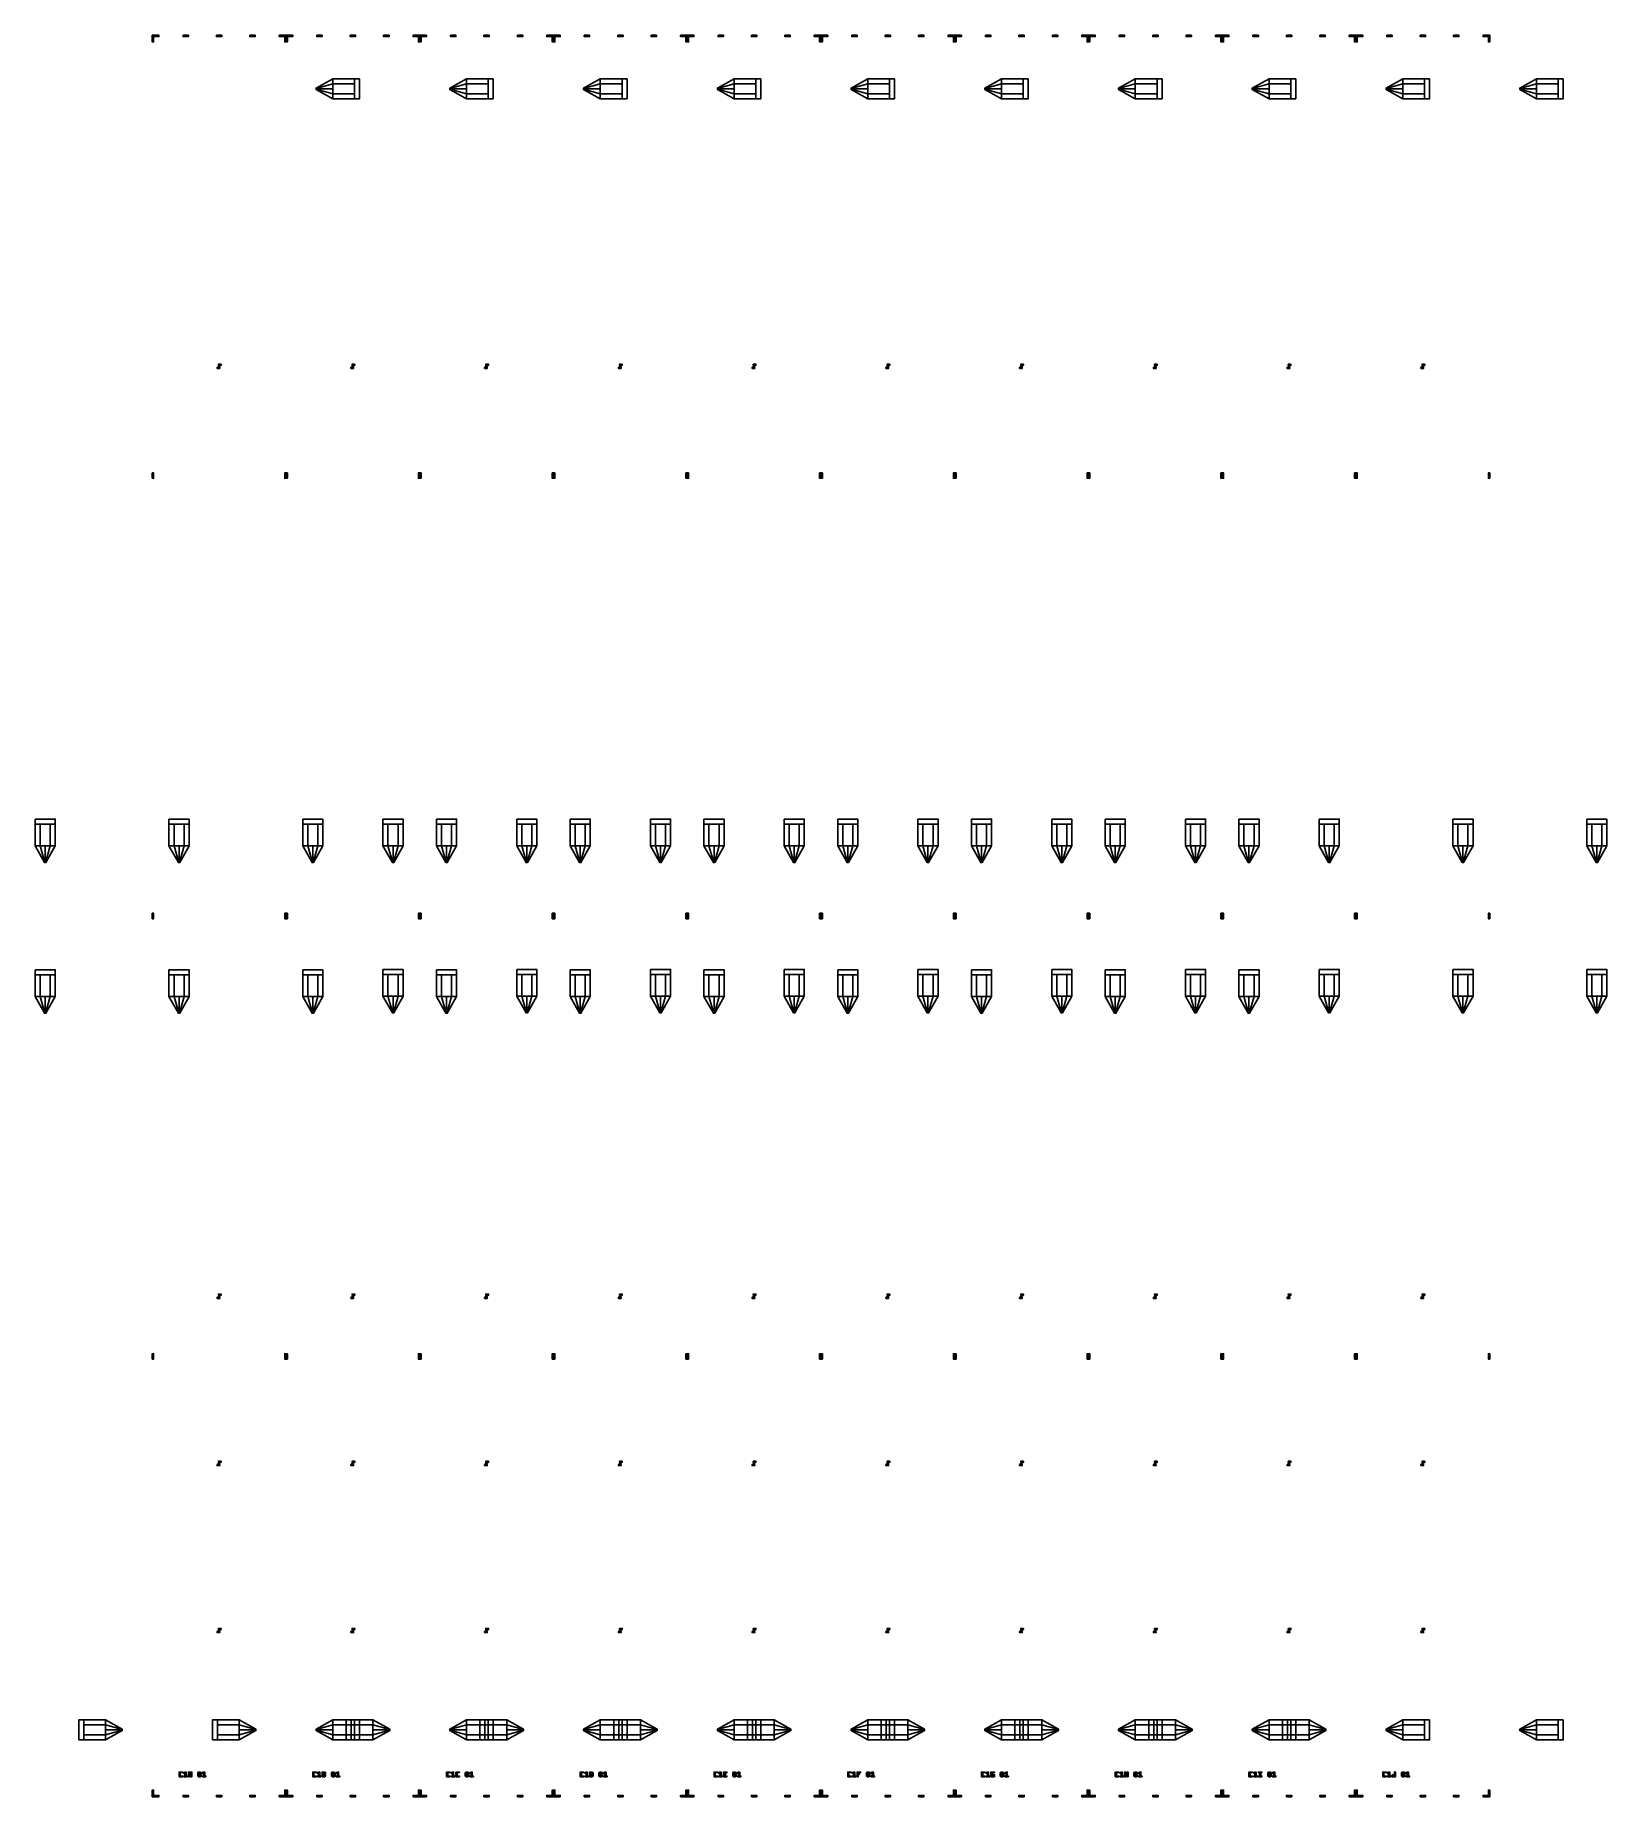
# Model space of a CAD drawing. Extents: x -19750 to 3750, y -13175 to 13175.
import ezdxf

# ---------------------------------------------------------------- set-up
doc = ezdxf.new("R2010")
doc.units = 0
doc.layers.add('GAP', color=1, linetype='continuous')
doc.layers.add('PIN', color=3, linetype='continuous')

# ---------------------------------------------------------------- blocks, each defined once
blk = doc.blocks.new('C1A')
at = {"layer": 'GAP'}
for points in [[(-200, 26150), (-100, 26150), (-100, 26130), (-180, 26130), (-180, 26050), (-200, 26050), (-200, 26150)], [(260, 26150), (340, 26150), (340, 26130), (260, 26130), (260, 26150)], [(760, 26150), (840, 26150), (840, 26130), (760, 26130), (760, 26150)], [(1260, 26150), (1340, 26150), (1340, 26130), (1260, 26130), (1260, 26150)], [(1800, 26150), (1700, 26150), (1700, 26130), (1780, 26130), (1780, 26050), (1800, 26050), (1800, 26150)], [(-200, 19522.5), (-200, 19602.5), (-180, 19602.5), (-180, 19522.5), (-200, 19522.5)], [(1800, 19522.5), (1800, 19602.5), (1780, 19602.5), (1780, 19522.5), (1800, 19522.5)], [(-200, 12935), (-200, 13015), (-180, 13015), (-180, 12935), (-200, 12935)], [(1800, 12935), (1800, 13015), (1780, 13015), (1780, 12935), (1800, 12935)], [(-200, 6347.5), (-200, 6427.5), (-180, 6427.5), (-180, 6347.5), (-200, 6347.5)], [(1800, 6347.5), (1800, 6427.5), (1780, 6427.5), (1780, 6347.5), (1800, 6347.5)], [(-200, -200), (-100, -200), (-100, -180), (-180, -180), (-180, -100), (-200, -100), (-200, -200)], [(260, -200), (340, -200), (340, -180), (260, -180), (260, -200)], [(760, -200), (840, -200), (840, -180), (760, -180), (760, -200)], [(1260, -200), (1340, -200), (1340, -180), (1260, -180), (1260, -200)], [(1800, -200), (1700, -200), (1700, -180), (1780, -180), (1780, -100), (1800, -100), (1800, -200)]]:
    blk.add_lwpolyline(points, dxfattribs=at)
blk = doc.blocks.new('C1AGAP')
for points in [[(2500, 25350), (2250, 25350), (2250, 25360), (2500, 25500), (2500, 25350)], [(2500, 25350), (2250, 25350), (2250, 25360), (2500, 25500), (2500, 25350)], [(2500, 25350), (2250, 25350), (2250, 25340), (2500, 25200), (2500, 25350)], [(2500, 25350), (2250, 25350), (2250, 25340), (2500, 25200), (2500, 25350)], [(2825, 25500), (2500, 25500), (2500, 25200), (2825, 25200), (2825, 25500)], [(2825, 25500), (2500, 25500), (2500, 25200), (2825, 25200), (2825, 25500)], [(2900, 25500), (2825, 25500), (2825, 25200), (2900, 25200), (2900, 25500)], [(2900, 25500), (2825, 25500), (2825, 25200), (2900, 25200), (2900, 25500)], [(770, 21180), (788, 21190), (787, 21190), (770, 21180), (770, 21180)], [(770, 21165), (770, 21180), (770, 21180), (770, 21165), (770, 21165)], [(810, 21165), (810, 21165), (770, 21165), (770, 21165), (810, 21165)], [(787, 21192), (788, 21196), (791, 21199), (795, 21200), (795, 21200), (791, 21198), (789, 21196), (788, 21192), (787, 21192)], [(788, 21190), (788, 21192), (787, 21192), (787, 21190), (788, 21190)], [(788, 21214), (788, 21229), (788, 21229), (788, 21214), (788, 21214)], [(828, 21229), (828, 21229), (788, 21229), (788, 21229), (828, 21229)], [(806, 21204), (788, 21214), (788, 21214), (805, 21204), (806, 21204)], [(792, 21192), (793, 21193), (794, 21194), (795, 21194), (795, 21194), (794, 21194), (793, 21193), (793, 21192), (792, 21192)], [(792, 21190), (792, 21192), (793, 21192), (793, 21190), (792, 21190)], [(810, 21180), (792, 21190), (793, 21190), (810, 21180), (810, 21180)], [(795, 21200), (797, 21200), (797, 21200), (795, 21200), (795, 21200)], [(795, 21194), (797, 21194), (797, 21194), (795, 21194), (795, 21194)], [(797, 21200), (799, 21197), (799, 21197), (797, 21200), (797, 21200)], [(797, 21194), (799, 21197), (799, 21197), (797, 21194), (797, 21194)], [(799, 21197), (801, 21197), (801, 21197), (799, 21197), (799, 21197)], [(799, 21197), (801, 21197), (801, 21197), (799, 21197), (799, 21197)], [(801, 21194), (801, 21194), (801, 21200), (801, 21200), (801, 21194)], [(801, 21200), (803, 21200), (803, 21200), (801, 21200), (801, 21200)], [(801, 21194), (803, 21194), (803, 21194), (801, 21194), (801, 21194)], [(803, 21194), (807, 21195), (810, 21198), (811, 21202), (811, 21202), (810, 21198), (807, 21196), (803, 21194), (803, 21194)], [(803, 21200), (804, 21200), (805, 21201), (806, 21202), (805, 21202), (805, 21201), (804, 21200), (803, 21200), (803, 21200)], [(806, 21202), (806, 21204), (805, 21204), (805, 21202), (806, 21202)], [(810, 21165), (810, 21180), (810, 21180), (810, 21165), (810, 21165)], [(811, 21204), (828, 21214), (828, 21214), (811, 21204), (811, 21204)], [(811, 21202), (811, 21204), (811, 21204), (811, 21202), (811, 21202)], [(828, 21214), (828, 21229), (828, 21229), (828, 21214), (828, 21214)], [(-1950, 14425), (-1950, 14350), (-1650, 14350), (-1650, 14425), (-1950, 14425)], [(-1950, 14425), (-1950, 14350), (-1650, 14350), (-1650, 14425), (-1950, 14425)], [(-1950, 14350), (-1950, 14025), (-1650, 14025), (-1650, 14350), (-1950, 14350)], [(-1950, 14350), (-1950, 14025), (-1650, 14025), (-1650, 14350), (-1950, 14350)], [(3250, 14425), (3250, 14350), (3550, 14350), (3550, 14425), (3250, 14425)], [(3250, 14425), (3250, 14350), (3550, 14350), (3550, 14425), (3250, 14425)], [(3250, 14350), (3250, 14025), (3550, 14025), (3550, 14350), (3250, 14350)], [(3250, 14350), (3250, 14025), (3550, 14025), (3550, 14350), (3250, 14350)], [(-1800, 14025), (-1800, 13775), (-1810, 13775), (-1950, 14025), (-1800, 14025)], [(-1800, 14025), (-1800, 13775), (-1810, 13775), (-1950, 14025), (-1800, 14025)], [(-1800, 14025), (-1800, 13775), (-1790, 13775), (-1650, 14025), (-1800, 14025)], [(-1800, 14025), (-1800, 13775), (-1790, 13775), (-1650, 14025), (-1800, 14025)], [(3400, 14025), (3400, 13775), (3390, 13775), (3250, 14025), (3400, 14025)], [(3400, 14025), (3400, 13775), (3390, 13775), (3250, 14025), (3400, 14025)], [(3400, 14025), (3400, 13775), (3410, 13775), (3550, 14025), (3400, 14025)], [(3400, 14025), (3400, 13775), (3410, 13775), (3550, 14025), (3400, 14025)], [(-1950, 12170), (-1950, 12095), (-1650, 12095), (-1650, 12170), (-1950, 12170)], [(-1950, 12170), (-1950, 12095), (-1650, 12095), (-1650, 12170), (-1950, 12170)], [(3250, 12175), (3250, 12100), (3550, 12100), (3550, 12175), (3250, 12175)], [(3250, 12175), (3250, 12100), (3550, 12100), (3550, 12175), (3250, 12175)], [(-1950, 12095), (-1950, 11770), (-1650, 11770), (-1650, 12095), (-1950, 12095)], [(-1950, 12095), (-1950, 11770), (-1650, 11770), (-1650, 12095), (-1950, 12095)], [(3250, 12100), (3250, 11775), (3550, 11775), (3550, 12100), (3250, 12100)], [(3250, 12100), (3250, 11775), (3550, 11775), (3550, 12100), (3250, 12100)], [(-1800, 11770), (-1800, 11520), (-1810, 11520), (-1950, 11770), (-1800, 11770)], [(-1800, 11770), (-1800, 11520), (-1810, 11520), (-1950, 11770), (-1800, 11770)], [(-1800, 11770), (-1800, 11520), (-1790, 11520), (-1650, 11770), (-1800, 11770)], [(-1800, 11770), (-1800, 11520), (-1790, 11520), (-1650, 11770), (-1800, 11770)], [(3400, 11775), (3400, 11525), (3390, 11525), (3250, 11775), (3400, 11775)], [(3400, 11775), (3400, 11525), (3390, 11525), (3250, 11775), (3400, 11775)], [(3400, 11775), (3400, 11525), (3410, 11525), (3550, 11775), (3400, 11775)], [(3400, 11775), (3400, 11525), (3410, 11525), (3550, 11775), (3400, 11775)], [(770, 7270), (788, 7280), (787, 7280), (770, 7270), (770, 7270)], [(770, 7255), (770, 7270), (770, 7270), (770, 7255), (770, 7255)], [(810, 7255), (810, 7255), (770, 7255), (770, 7255), (810, 7255)], [(787, 7282), (788, 7286), (791, 7289), (795, 7290), (795, 7290), (791, 7288), (789, 7286), (788, 7282), (787, 7282)], [(788, 7280), (788, 7282), (787, 7282), (787, 7280), (788, 7280)], [(788, 7304), (788, 7319), (788, 7319), (788, 7304), (788, 7304)], [(828, 7319), (828, 7319), (788, 7319), (788, 7319), (828, 7319)], [(806, 7294), (788, 7304), (788, 7304), (805, 7294), (806, 7294)], [(792, 7282), (793, 7283), (794, 7284), (795, 7284), (795, 7284), (794, 7284), (793, 7283), (793, 7282), (792, 7282)], [(792, 7280), (792, 7282), (793, 7282), (793, 7280), (792, 7280)], [(810, 7270), (792, 7280), (793, 7280), (810, 7270), (810, 7270)], [(795, 7290), (797, 7290), (797, 7290), (795, 7290), (795, 7290)], [(795, 7284), (797, 7284), (797, 7284), (795, 7284), (795, 7284)], [(797, 7290), (799, 7287), (799, 7287), (797, 7290), (797, 7290)], [(797, 7284), (799, 7287), (799, 7287), (797, 7284), (797, 7284)], [(799, 7287), (801, 7287), (801, 7287), (799, 7287), (799, 7287)], [(799, 7287), (801, 7287), (801, 7287), (799, 7287), (799, 7287)], [(801, 7284), (801, 7284), (801, 7290), (801, 7290), (801, 7284)], [(801, 7290), (803, 7290), (803, 7290), (801, 7290), (801, 7290)], [(801, 7284), (803, 7284), (803, 7284), (801, 7284), (801, 7284)], [(803, 7284), (807, 7285), (810, 7288), (811, 7292), (811, 7292), (810, 7288), (807, 7286), (803, 7284), (803, 7284)], [(803, 7290), (804, 7290), (805, 7291), (806, 7292), (805, 7292), (805, 7291), (804, 7290), (803, 7290), (803, 7290)], [(806, 7292), (806, 7294), (805, 7294), (805, 7292), (806, 7292)], [(810, 7255), (810, 7270), (810, 7270), (810, 7255), (810, 7255)], [(811, 7294), (828, 7304), (828, 7304), (811, 7294), (811, 7294)], [(811, 7292), (811, 7294), (811, 7294), (811, 7292), (811, 7292)], [(828, 7304), (828, 7319), (828, 7319), (828, 7304), (828, 7304)], [(770, 4770), (788, 4780), (787, 4780), (770, 4770), (770, 4770)], [(770, 4755), (770, 4770), (770, 4770), (770, 4755), (770, 4755)], [(810, 4755), (810, 4755), (770, 4755), (770, 4755), (810, 4755)], [(787, 4782), (788, 4786), (791, 4789), (795, 4790), (795, 4790), (791, 4788), (789, 4786), (788, 4782), (787, 4782)], [(788, 4780), (788, 4782), (787, 4782), (787, 4780), (788, 4780)], [(788, 4804), (788, 4819), (788, 4819), (788, 4804), (788, 4804)], [(828, 4819), (828, 4819), (788, 4819), (788, 4819), (828, 4819)], [(806, 4794), (788, 4804), (788, 4804), (805, 4794), (806, 4794)], [(792, 4782), (793, 4783), (794, 4784), (795, 4784), (795, 4784), (794, 4784), (793, 4783), (793, 4782), (792, 4782)], [(792, 4780), (792, 4782), (793, 4782), (793, 4780), (792, 4780)], [(810, 4770), (792, 4780), (793, 4780), (810, 4770), (810, 4770)], [(795, 4790), (797, 4790), (797, 4790), (795, 4790), (795, 4790)], [(795, 4784), (797, 4784), (797, 4784), (795, 4784), (795, 4784)], [(797, 4790), (799, 4787), (799, 4787), (797, 4790), (797, 4790)], [(797, 4784), (799, 4787), (799, 4787), (797, 4784), (797, 4784)], [(799, 4787), (801, 4787), (801, 4787), (799, 4787), (799, 4787)], [(799, 4787), (801, 4787), (801, 4787), (799, 4787), (799, 4787)], [(801, 4784), (801, 4784), (801, 4790), (801, 4790), (801, 4784)], [(801, 4790), (803, 4790), (803, 4790), (801, 4790), (801, 4790)], [(801, 4784), (803, 4784), (803, 4784), (801, 4784), (801, 4784)], [(803, 4784), (807, 4785), (810, 4788), (811, 4792), (811, 4792), (810, 4788), (807, 4786), (803, 4784), (803, 4784)], [(803, 4790), (804, 4790), (805, 4791), (806, 4792), (805, 4792), (805, 4791), (804, 4790), (803, 4790), (803, 4790)], [(806, 4792), (806, 4794), (805, 4794), (805, 4792), (806, 4792)], [(810, 4755), (810, 4770), (810, 4770), (810, 4755), (810, 4755)], [(811, 4794), (828, 4804), (828, 4804), (811, 4794), (811, 4794)], [(811, 4792), (811, 4794), (811, 4794), (811, 4792), (811, 4792)], [(828, 4804), (828, 4819), (828, 4819), (828, 4804), (828, 4804)], [(770, 2270), (788, 2280), (787, 2280), (770, 2270), (770, 2270)], [(770, 2255), (770, 2270), (770, 2270), (770, 2255), (770, 2255)], [(810, 2255), (810, 2255), (770, 2255), (770, 2255), (810, 2255)], [(787, 2282), (788, 2286), (791, 2289), (795, 2290), (795, 2290), (791, 2288), (789, 2286), (788, 2282), (787, 2282)], [(788, 2280), (788, 2282), (787, 2282), (787, 2280), (788, 2280)], [(788, 2304), (788, 2319), (788, 2319), (788, 2304), (788, 2304)], [(828, 2319), (828, 2319), (788, 2319), (788, 2319), (828, 2319)], [(806, 2294), (788, 2304), (788, 2304), (805, 2294), (806, 2294)], [(792, 2282), (793, 2283), (794, 2284), (795, 2284), (795, 2284), (794, 2284), (793, 2283), (793, 2282), (792, 2282)], [(792, 2280), (792, 2282), (793, 2282), (793, 2280), (792, 2280)], [(810, 2270), (792, 2280), (793, 2280), (810, 2270), (810, 2270)], [(795, 2290), (797, 2290), (797, 2290), (795, 2290), (795, 2290)], [(795, 2284), (797, 2284), (797, 2284), (795, 2284), (795, 2284)], [(797, 2290), (799, 2287), (799, 2287), (797, 2290), (797, 2290)], [(797, 2284), (799, 2287), (799, 2287), (797, 2284), (797, 2284)], [(799, 2287), (801, 2287), (801, 2287), (799, 2287), (799, 2287)], [(799, 2287), (801, 2287), (801, 2287), (799, 2287), (799, 2287)], [(801, 2284), (801, 2284), (801, 2290), (801, 2290), (801, 2284)], [(801, 2290), (803, 2290), (803, 2290), (801, 2290), (801, 2290)], [(801, 2284), (803, 2284), (803, 2284), (801, 2284), (801, 2284)], [(803, 2284), (807, 2285), (810, 2288), (811, 2292), (811, 2292), (810, 2288), (807, 2286), (803, 2284), (803, 2284)], [(803, 2290), (804, 2290), (805, 2291), (806, 2292), (805, 2292), (805, 2291), (804, 2290), (803, 2290), (803, 2290)], [(806, 2292), (806, 2294), (805, 2294), (805, 2292), (806, 2292)], [(810, 2255), (810, 2270), (810, 2270), (810, 2255), (810, 2255)], [(811, 2294), (828, 2304), (828, 2304), (811, 2294), (811, 2294)], [(811, 2292), (811, 2294), (811, 2294), (811, 2292), (811, 2292)], [(828, 2304), (828, 2319), (828, 2319), (828, 2304), (828, 2304)], [(-1300, 650), (-1225, 650), (-1225, 950), (-1300, 950), (-1300, 650)], [(-1300, 650), (-1225, 650), (-1225, 950), (-1300, 950), (-1300, 650)], [(-1225, 650), (-900, 650), (-900, 950), (-1225, 950), (-1225, 650)], [(-1225, 650), (-900, 650), (-900, 950), (-1225, 950), (-1225, 650)], [(-900, 800), (-650, 800), (-650, 810), (-900, 950), (-900, 800)], [(-900, 800), (-650, 800), (-650, 810), (-900, 950), (-900, 800)], [(-900, 800), (-650, 800), (-650, 790), (-900, 650), (-900, 800)], [(-900, 800), (-650, 800), (-650, 790), (-900, 650), (-900, 800)], [(2500, 800), (2250, 800), (2250, 810), (2500, 950), (2500, 800)], [(2500, 800), (2250, 800), (2250, 810), (2500, 950), (2500, 800)], [(2500, 800), (2250, 800), (2250, 790), (2500, 650), (2500, 800)], [(2500, 800), (2250, 800), (2250, 790), (2500, 650), (2500, 800)], [(2825, 950), (2500, 950), (2500, 650), (2825, 650), (2825, 950)], [(2825, 950), (2500, 950), (2500, 650), (2825, 650), (2825, 950)], [(2900, 950), (2825, 950), (2825, 650), (2900, 650), (2900, 950)], [(2900, 950), (2825, 950), (2825, 650), (2900, 650), (2900, 950)]]:
    blk.add_lwpolyline(points)
at = {"layer": 'GAP'}
for points in [[(200, 100), (200, 170), (252, 170), (252, 161), (218, 161), (218, 109), (252, 109), (252, 100), (200, 100), (200, 100)], [(270, 100), (322, 100), (322, 109), (305, 109), (305, 170), (288, 170), (270, 161), (270, 152), (288, 152), (288, 109), (270, 109), (270, 100), (270, 100)], [(340, 100), (340, 170), (392, 170), (392, 100), (375, 100), (375, 161), (358, 161), (358, 100), (340, 100)], [(358, 135), (358, 144), (375, 144), (375, 135), (358, 135)]]:
    blk.add_lwpolyline(points, dxfattribs=at)
blk = doc.blocks.new('C1APIN')
for points in [[(2500, 25350), (2250, 25350), (2250, 25355), (2500, 25425), (2500, 25350)], [(2500, 25350), (2250, 25350), (2250, 25355), (2500, 25425), (2500, 25350)], [(2500, 25350), (2250, 25350), (2250, 25345), (2500, 25275), (2500, 25350)], [(2500, 25350), (2250, 25350), (2250, 25345), (2500, 25275), (2500, 25350)], [(2825, 25425), (2500, 25425), (2500, 25275), (2825, 25275), (2825, 25425)], [(2825, 25425), (2500, 25425), (2500, 25275), (2825, 25275), (2825, 25425)], [(790, 21180), (790, 21190), (788, 21190), (770, 21180), (790, 21180)], [(810, 21165), (810, 21180), (770, 21180), (770, 21165), (810, 21165)], [(828, 21214), (828, 21229), (788, 21229), (788, 21214), (828, 21214)], [(808, 21204), (808, 21214), (788, 21214), (806, 21204), (808, 21204)], [(788, 21192), (789, 21196), (791, 21198), (795, 21200), (795, 21197), (792, 21196), (791, 21194), (790, 21192), (788, 21192)], [(792, 21190), (792, 21192), (788, 21192), (788, 21190), (792, 21190)], [(790, 21192), (791, 21194), (792, 21196), (795, 21197), (795, 21194), (794, 21194), (793, 21193), (792, 21192), (790, 21192)], [(790, 21180), (790, 21190), (792, 21190), (810, 21180), (790, 21180)], [(795, 21194), (797, 21194), (797, 21200), (795, 21200), (795, 21194)], [(797, 21197), (799, 21197), (799, 21197), (797, 21200), (797, 21197)], [(797, 21197), (799, 21197), (799, 21197), (797, 21194), (797, 21197)], [(799, 21197), (801, 21197), (801, 21197), (799, 21197), (799, 21197)], [(801, 21194), (803, 21194), (803, 21200), (801, 21200), (801, 21194)], [(803, 21194), (807, 21196), (810, 21198), (811, 21202), (808, 21202), (807, 21200), (806, 21198), (803, 21197), (803, 21194)], [(803, 21197), (806, 21198), (807, 21200), (808, 21202), (806, 21202), (805, 21201), (804, 21200), (803, 21200), (803, 21197)], [(811, 21202), (811, 21204), (806, 21204), (806, 21202), (811, 21202)], [(808, 21204), (808, 21214), (828, 21214), (811, 21204), (808, 21204)], [(-1875, 14350), (-1875, 14025), (-1725, 14025), (-1725, 14350), (-1875, 14350)], [(-1875, 14350), (-1875, 14025), (-1725, 14025), (-1725, 14350), (-1875, 14350)], [(3325, 14350), (3325, 14025), (3475, 14025), (3475, 14350), (3325, 14350)], [(3325, 14350), (3325, 14025), (3475, 14025), (3475, 14350), (3325, 14350)], [(-1800, 14025), (-1800, 13775), (-1805, 13775), (-1875, 14025), (-1800, 14025)], [(-1800, 14025), (-1800, 13775), (-1805, 13775), (-1875, 14025), (-1800, 14025)], [(-1800, 14025), (-1800, 13775), (-1795, 13775), (-1725, 14025), (-1800, 14025)], [(-1800, 14025), (-1800, 13775), (-1795, 13775), (-1725, 14025), (-1800, 14025)], [(3400, 14025), (3400, 13775), (3395, 13775), (3325, 14025), (3400, 14025)], [(3400, 14025), (3400, 13775), (3395, 13775), (3325, 14025), (3400, 14025)], [(3400, 14025), (3400, 13775), (3405, 13775), (3475, 14025), (3400, 14025)], [(3400, 14025), (3400, 13775), (3405, 13775), (3475, 14025), (3400, 14025)], [(-1875, 12095), (-1875, 11770), (-1725, 11770), (-1725, 12095), (-1875, 12095)], [(-1875, 12095), (-1875, 11770), (-1725, 11770), (-1725, 12095), (-1875, 12095)], [(3325, 12100), (3325, 11775), (3475, 11775), (3475, 12100), (3325, 12100)], [(3325, 12100), (3325, 11775), (3475, 11775), (3475, 12100), (3325, 12100)], [(-1800, 11770), (-1800, 11520), (-1805, 11520), (-1875, 11770), (-1800, 11770)], [(-1800, 11770), (-1800, 11520), (-1805, 11520), (-1875, 11770), (-1800, 11770)], [(-1800, 11770), (-1800, 11520), (-1795, 11520), (-1725, 11770), (-1800, 11770)], [(-1800, 11770), (-1800, 11520), (-1795, 11520), (-1725, 11770), (-1800, 11770)], [(3400, 11775), (3400, 11525), (3395, 11525), (3325, 11775), (3400, 11775)], [(3400, 11775), (3400, 11525), (3395, 11525), (3325, 11775), (3400, 11775)], [(3400, 11775), (3400, 11525), (3405, 11525), (3475, 11775), (3400, 11775)], [(3400, 11775), (3400, 11525), (3405, 11525), (3475, 11775), (3400, 11775)], [(790, 7270), (790, 7280), (788, 7280), (770, 7270), (790, 7270)], [(810, 7255), (810, 7270), (770, 7270), (770, 7255), (810, 7255)], [(828, 7304), (828, 7319), (788, 7319), (788, 7304), (828, 7304)], [(808, 7294), (808, 7304), (788, 7304), (806, 7294), (808, 7294)], [(788, 7282), (789, 7286), (791, 7288), (795, 7290), (795, 7287), (792, 7286), (791, 7284), (790, 7282), (788, 7282)], [(792, 7280), (792, 7282), (788, 7282), (788, 7280), (792, 7280)], [(790, 7282), (791, 7284), (792, 7286), (795, 7287), (795, 7284), (794, 7284), (793, 7283), (792, 7282), (790, 7282)], [(790, 7270), (790, 7280), (792, 7280), (810, 7270), (790, 7270)], [(795, 7284), (797, 7284), (797, 7290), (795, 7290), (795, 7284)], [(797, 7287), (799, 7287), (799, 7287), (797, 7290), (797, 7287)], [(797, 7287), (799, 7287), (799, 7287), (797, 7284), (797, 7287)], [(799, 7287), (801, 7287), (801, 7287), (799, 7287), (799, 7287)], [(801, 7284), (803, 7284), (803, 7290), (801, 7290), (801, 7284)], [(803, 7284), (807, 7286), (810, 7288), (811, 7292), (808, 7292), (807, 7290), (806, 7288), (803, 7287), (803, 7284)], [(803, 7287), (806, 7288), (807, 7290), (808, 7292), (806, 7292), (805, 7291), (804, 7290), (803, 7290), (803, 7287)], [(811, 7292), (811, 7294), (806, 7294), (806, 7292), (811, 7292)], [(808, 7294), (808, 7304), (828, 7304), (811, 7294), (808, 7294)], [(790, 4770), (790, 4780), (788, 4780), (770, 4770), (790, 4770)], [(810, 4755), (810, 4770), (770, 4770), (770, 4755), (810, 4755)], [(828, 4804), (828, 4819), (788, 4819), (788, 4804), (828, 4804)], [(808, 4794), (808, 4804), (788, 4804), (806, 4794), (808, 4794)], [(788, 4782), (789, 4786), (791, 4788), (795, 4790), (795, 4787), (792, 4786), (791, 4784), (790, 4782), (788, 4782)], [(792, 4780), (792, 4782), (788, 4782), (788, 4780), (792, 4780)], [(790, 4782), (791, 4784), (792, 4786), (795, 4787), (795, 4784), (794, 4784), (793, 4783), (792, 4782), (790, 4782)], [(790, 4770), (790, 4780), (792, 4780), (810, 4770), (790, 4770)], [(795, 4784), (797, 4784), (797, 4790), (795, 4790), (795, 4784)], [(797, 4787), (799, 4787), (799, 4787), (797, 4790), (797, 4787)], [(797, 4787), (799, 4787), (799, 4787), (797, 4784), (797, 4787)], [(799, 4787), (801, 4787), (801, 4787), (799, 4787), (799, 4787)], [(801, 4784), (803, 4784), (803, 4790), (801, 4790), (801, 4784)], [(803, 4784), (807, 4786), (810, 4788), (811, 4792), (808, 4792), (807, 4790), (806, 4788), (803, 4787), (803, 4784)], [(803, 4787), (806, 4788), (807, 4790), (808, 4792), (806, 4792), (805, 4791), (804, 4790), (803, 4790), (803, 4787)], [(811, 4792), (811, 4794), (806, 4794), (806, 4792), (811, 4792)], [(808, 4794), (808, 4804), (828, 4804), (811, 4794), (808, 4794)], [(790, 2270), (790, 2280), (788, 2280), (770, 2270), (790, 2270)], [(810, 2255), (810, 2270), (770, 2270), (770, 2255), (810, 2255)], [(828, 2304), (828, 2319), (788, 2319), (788, 2304), (828, 2304)], [(808, 2294), (808, 2304), (788, 2304), (806, 2294), (808, 2294)], [(788, 2282), (789, 2286), (791, 2288), (795, 2290), (795, 2287), (792, 2286), (791, 2284), (790, 2282), (788, 2282)], [(792, 2280), (792, 2282), (788, 2282), (788, 2280), (792, 2280)], [(790, 2282), (791, 2284), (792, 2286), (795, 2287), (795, 2284), (794, 2284), (793, 2283), (792, 2282), (790, 2282)], [(790, 2270), (790, 2280), (792, 2280), (810, 2270), (790, 2270)], [(795, 2284), (797, 2284), (797, 2290), (795, 2290), (795, 2284)], [(797, 2287), (799, 2287), (799, 2287), (797, 2290), (797, 2287)], [(797, 2287), (799, 2287), (799, 2287), (797, 2284), (797, 2287)], [(799, 2287), (801, 2287), (801, 2287), (799, 2287), (799, 2287)], [(801, 2284), (803, 2284), (803, 2290), (801, 2290), (801, 2284)], [(803, 2284), (807, 2286), (810, 2288), (811, 2292), (808, 2292), (807, 2290), (806, 2288), (803, 2287), (803, 2284)], [(803, 2287), (806, 2288), (807, 2290), (808, 2292), (806, 2292), (805, 2291), (804, 2290), (803, 2290), (803, 2287)], [(811, 2292), (811, 2294), (806, 2294), (806, 2292), (811, 2292)], [(808, 2294), (808, 2304), (828, 2304), (811, 2294), (808, 2294)], [(-1225, 725), (-900, 725), (-900, 875), (-1225, 875), (-1225, 725)], [(-1225, 725), (-900, 725), (-900, 875), (-1225, 875), (-1225, 725)], [(-900, 800), (-650, 800), (-650, 805), (-900, 875), (-900, 800)], [(-900, 800), (-650, 800), (-650, 805), (-900, 875), (-900, 800)], [(-900, 800), (-650, 800), (-650, 795), (-900, 725), (-900, 800)], [(-900, 800), (-650, 800), (-650, 795), (-900, 725), (-900, 800)], [(2500, 800), (2250, 800), (2250, 805), (2500, 875), (2500, 800)], [(2500, 800), (2250, 800), (2250, 805), (2500, 875), (2500, 800)], [(2500, 800), (2250, 800), (2250, 795), (2500, 725), (2500, 800)], [(2500, 800), (2250, 800), (2250, 795), (2500, 725), (2500, 800)], [(2825, 875), (2500, 875), (2500, 725), (2825, 725), (2825, 875)], [(2825, 875), (2500, 875), (2500, 725), (2825, 725), (2825, 875)]]:
    blk.add_lwpolyline(points)
blk = doc.blocks.new('C1B')
at = {"layer": 'GAP'}
for points in [[(-200, 26150), (-100, 26150), (-100, 26130), (-180, 26130), (-180, 26050), (-200, 26050), (-200, 26150)], [(260, 26150), (340, 26150), (340, 26130), (260, 26130), (260, 26150)], [(760, 26150), (840, 26150), (840, 26130), (760, 26130), (760, 26150)], [(1260, 26150), (1340, 26150), (1340, 26130), (1260, 26130), (1260, 26150)], [(1800, 26150), (1700, 26150), (1700, 26130), (1780, 26130), (1780, 26050), (1800, 26050), (1800, 26150)], [(-200, 19522.5), (-200, 19602.5), (-180, 19602.5), (-180, 19522.5), (-200, 19522.5)], [(1800, 19522.5), (1800, 19602.5), (1780, 19602.5), (1780, 19522.5), (1800, 19522.5)], [(-200, 12935), (-200, 13015), (-180, 13015), (-180, 12935), (-200, 12935)], [(1800, 12935), (1800, 13015), (1780, 13015), (1780, 12935), (1800, 12935)], [(-200, 6347.5), (-200, 6427.5), (-180, 6427.5), (-180, 6347.5), (-200, 6347.5)], [(1800, 6347.5), (1800, 6427.5), (1780, 6427.5), (1780, 6347.5), (1800, 6347.5)], [(-200, -200), (-100, -200), (-100, -180), (-180, -180), (-180, -100), (-200, -100), (-200, -200)], [(260, -200), (340, -200), (340, -180), (260, -180), (260, -200)], [(760, -200), (840, -200), (840, -180), (760, -180), (760, -200)], [(1260, -200), (1340, -200), (1340, -180), (1260, -180), (1260, -200)], [(1800, -200), (1700, -200), (1700, -180), (1780, -180), (1780, -100), (1800, -100), (1800, -200)]]:
    blk.add_lwpolyline(points, dxfattribs=at)
blk = doc.blocks.new('C1BGAP')
for points in [[(2500, 25350), (2250, 25350), (2250, 25360), (2500, 25500), (2500, 25350)], [(2500, 25350), (2250, 25350), (2250, 25360), (2500, 25500), (2500, 25350)], [(2500, 25350), (2250, 25350), (2250, 25340), (2500, 25200), (2500, 25350)], [(2500, 25350), (2250, 25350), (2250, 25340), (2500, 25200), (2500, 25350)], [(2825, 25500), (2500, 25500), (2500, 25200), (2825, 25200), (2825, 25500)], [(2825, 25500), (2500, 25500), (2500, 25200), (2825, 25200), (2825, 25500)], [(2900, 25500), (2825, 25500), (2825, 25200), (2900, 25200), (2900, 25500)], [(2900, 25500), (2825, 25500), (2825, 25200), (2900, 25200), (2900, 25500)], [(770, 21180), (788, 21190), (787, 21190), (770, 21180), (770, 21180)], [(770, 21165), (770, 21180), (770, 21180), (770, 21165), (770, 21165)], [(810, 21165), (810, 21165), (770, 21165), (770, 21165), (810, 21165)], [(787, 21192), (788, 21196), (791, 21199), (795, 21200), (795, 21200), (791, 21198), (789, 21196), (788, 21192), (787, 21192)], [(788, 21190), (788, 21192), (787, 21192), (787, 21190), (788, 21190)], [(788, 21214), (788, 21229), (788, 21229), (788, 21214), (788, 21214)], [(828, 21229), (828, 21229), (788, 21229), (788, 21229), (828, 21229)], [(806, 21204), (788, 21214), (788, 21214), (805, 21204), (806, 21204)], [(792, 21192), (793, 21193), (794, 21194), (795, 21194), (795, 21194), (794, 21194), (793, 21193), (793, 21192), (792, 21192)], [(792, 21190), (792, 21192), (793, 21192), (793, 21190), (792, 21190)], [(810, 21180), (792, 21190), (793, 21190), (810, 21180), (810, 21180)], [(795, 21200), (797, 21200), (797, 21200), (795, 21200), (795, 21200)], [(795, 21194), (797, 21194), (797, 21194), (795, 21194), (795, 21194)], [(797, 21200), (799, 21197), (799, 21197), (797, 21200), (797, 21200)], [(797, 21194), (799, 21197), (799, 21197), (797, 21194), (797, 21194)], [(799, 21197), (801, 21197), (801, 21197), (799, 21197), (799, 21197)], [(799, 21197), (801, 21197), (801, 21197), (799, 21197), (799, 21197)], [(801, 21194), (801, 21194), (801, 21200), (801, 21200), (801, 21194)], [(801, 21200), (803, 21200), (803, 21200), (801, 21200), (801, 21200)], [(801, 21194), (803, 21194), (803, 21194), (801, 21194), (801, 21194)], [(803, 21194), (807, 21195), (810, 21198), (811, 21202), (811, 21202), (810, 21198), (807, 21196), (803, 21194), (803, 21194)], [(803, 21200), (804, 21200), (805, 21201), (806, 21202), (805, 21202), (805, 21201), (804, 21200), (803, 21200), (803, 21200)], [(806, 21202), (806, 21204), (805, 21204), (805, 21202), (806, 21202)], [(810, 21165), (810, 21180), (810, 21180), (810, 21165), (810, 21165)], [(811, 21204), (828, 21214), (828, 21214), (811, 21204), (811, 21204)], [(811, 21202), (811, 21204), (811, 21204), (811, 21202), (811, 21202)], [(828, 21214), (828, 21229), (828, 21229), (828, 21214), (828, 21214)], [(-1950, 14425), (-1950, 14350), (-1650, 14350), (-1650, 14425), (-1950, 14425)], [(-1950, 14425), (-1950, 14350), (-1650, 14350), (-1650, 14425), (-1950, 14425)], [(-1950, 14350), (-1950, 14025), (-1650, 14025), (-1650, 14350), (-1950, 14350)], [(-1950, 14350), (-1950, 14025), (-1650, 14025), (-1650, 14350), (-1950, 14350)], [(3250, 14425), (3250, 14350), (3550, 14350), (3550, 14425), (3250, 14425)], [(3250, 14425), (3250, 14350), (3550, 14350), (3550, 14425), (3250, 14425)], [(3250, 14350), (3250, 14025), (3550, 14025), (3550, 14350), (3250, 14350)], [(3250, 14350), (3250, 14025), (3550, 14025), (3550, 14350), (3250, 14350)], [(-1800, 14025), (-1800, 13775), (-1810, 13775), (-1950, 14025), (-1800, 14025)], [(-1800, 14025), (-1800, 13775), (-1810, 13775), (-1950, 14025), (-1800, 14025)], [(-1800, 14025), (-1800, 13775), (-1790, 13775), (-1650, 14025), (-1800, 14025)], [(-1800, 14025), (-1800, 13775), (-1790, 13775), (-1650, 14025), (-1800, 14025)], [(3400, 14025), (3400, 13775), (3390, 13775), (3250, 14025), (3400, 14025)], [(3400, 14025), (3400, 13775), (3390, 13775), (3250, 14025), (3400, 14025)], [(3400, 14025), (3400, 13775), (3410, 13775), (3550, 14025), (3400, 14025)], [(3400, 14025), (3400, 13775), (3410, 13775), (3550, 14025), (3400, 14025)], [(-1950, 12170), (-1950, 12095), (-1650, 12095), (-1650, 12170), (-1950, 12170)], [(-1950, 12170), (-1950, 12095), (-1650, 12095), (-1650, 12170), (-1950, 12170)], [(3250, 12175), (3250, 12100), (3550, 12100), (3550, 12175), (3250, 12175)], [(3250, 12175), (3250, 12100), (3550, 12100), (3550, 12175), (3250, 12175)], [(-1950, 12095), (-1950, 11770), (-1650, 11770), (-1650, 12095), (-1950, 12095)], [(-1950, 12095), (-1950, 11770), (-1650, 11770), (-1650, 12095), (-1950, 12095)], [(3250, 12100), (3250, 11775), (3550, 11775), (3550, 12100), (3250, 12100)], [(3250, 12100), (3250, 11775), (3550, 11775), (3550, 12100), (3250, 12100)], [(-1800, 11770), (-1800, 11520), (-1810, 11520), (-1950, 11770), (-1800, 11770)], [(-1800, 11770), (-1800, 11520), (-1810, 11520), (-1950, 11770), (-1800, 11770)], [(-1800, 11770), (-1800, 11520), (-1790, 11520), (-1650, 11770), (-1800, 11770)], [(-1800, 11770), (-1800, 11520), (-1790, 11520), (-1650, 11770), (-1800, 11770)], [(3400, 11775), (3400, 11525), (3390, 11525), (3250, 11775), (3400, 11775)], [(3400, 11775), (3400, 11525), (3390, 11525), (3250, 11775), (3400, 11775)], [(3400, 11775), (3400, 11525), (3410, 11525), (3550, 11775), (3400, 11775)], [(3400, 11775), (3400, 11525), (3410, 11525), (3550, 11775), (3400, 11775)], [(770, 7270), (788, 7280), (787, 7280), (770, 7270), (770, 7270)], [(770, 7255), (770, 7270), (770, 7270), (770, 7255), (770, 7255)], [(810, 7255), (810, 7255), (770, 7255), (770, 7255), (810, 7255)], [(787, 7282), (788, 7286), (791, 7289), (795, 7290), (795, 7290), (791, 7288), (789, 7286), (788, 7282), (787, 7282)], [(788, 7280), (788, 7282), (787, 7282), (787, 7280), (788, 7280)], [(788, 7304), (788, 7319), (788, 7319), (788, 7304), (788, 7304)], [(828, 7319), (828, 7319), (788, 7319), (788, 7319), (828, 7319)], [(806, 7294), (788, 7304), (788, 7304), (805, 7294), (806, 7294)], [(792, 7282), (793, 7283), (794, 7284), (795, 7284), (795, 7284), (794, 7284), (793, 7283), (793, 7282), (792, 7282)], [(792, 7280), (792, 7282), (793, 7282), (793, 7280), (792, 7280)], [(810, 7270), (792, 7280), (793, 7280), (810, 7270), (810, 7270)], [(795, 7290), (797, 7290), (797, 7290), (795, 7290), (795, 7290)], [(795, 7284), (797, 7284), (797, 7284), (795, 7284), (795, 7284)], [(797, 7290), (799, 7287), (799, 7287), (797, 7290), (797, 7290)], [(797, 7284), (799, 7287), (799, 7287), (797, 7284), (797, 7284)], [(799, 7287), (801, 7287), (801, 7287), (799, 7287), (799, 7287)], [(799, 7287), (801, 7287), (801, 7287), (799, 7287), (799, 7287)], [(801, 7284), (801, 7284), (801, 7290), (801, 7290), (801, 7284)], [(801, 7290), (803, 7290), (803, 7290), (801, 7290), (801, 7290)], [(801, 7284), (803, 7284), (803, 7284), (801, 7284), (801, 7284)], [(803, 7284), (807, 7285), (810, 7288), (811, 7292), (811, 7292), (810, 7288), (807, 7286), (803, 7284), (803, 7284)], [(803, 7290), (804, 7290), (805, 7291), (806, 7292), (805, 7292), (805, 7291), (804, 7290), (803, 7290), (803, 7290)], [(806, 7292), (806, 7294), (805, 7294), (805, 7292), (806, 7292)], [(810, 7255), (810, 7270), (810, 7270), (810, 7255), (810, 7255)], [(811, 7294), (828, 7304), (828, 7304), (811, 7294), (811, 7294)], [(811, 7292), (811, 7294), (811, 7294), (811, 7292), (811, 7292)], [(828, 7304), (828, 7319), (828, 7319), (828, 7304), (828, 7304)], [(770, 4770), (788, 4780), (787, 4780), (770, 4770), (770, 4770)], [(770, 4755), (770, 4770), (770, 4770), (770, 4755), (770, 4755)], [(810, 4755), (810, 4755), (770, 4755), (770, 4755), (810, 4755)], [(787, 4782), (788, 4786), (791, 4789), (795, 4790), (795, 4790), (791, 4788), (789, 4786), (788, 4782), (787, 4782)], [(788, 4780), (788, 4782), (787, 4782), (787, 4780), (788, 4780)], [(788, 4804), (788, 4819), (788, 4819), (788, 4804), (788, 4804)], [(828, 4819), (828, 4819), (788, 4819), (788, 4819), (828, 4819)], [(806, 4794), (788, 4804), (788, 4804), (805, 4794), (806, 4794)], [(792, 4782), (793, 4783), (794, 4784), (795, 4784), (795, 4784), (794, 4784), (793, 4783), (793, 4782), (792, 4782)], [(792, 4780), (792, 4782), (793, 4782), (793, 4780), (792, 4780)], [(810, 4770), (792, 4780), (793, 4780), (810, 4770), (810, 4770)], [(795, 4790), (797, 4790), (797, 4790), (795, 4790), (795, 4790)], [(795, 4784), (797, 4784), (797, 4784), (795, 4784), (795, 4784)], [(797, 4790), (799, 4787), (799, 4787), (797, 4790), (797, 4790)], [(797, 4784), (799, 4787), (799, 4787), (797, 4784), (797, 4784)], [(799, 4787), (801, 4787), (801, 4787), (799, 4787), (799, 4787)], [(799, 4787), (801, 4787), (801, 4787), (799, 4787), (799, 4787)], [(801, 4784), (801, 4784), (801, 4790), (801, 4790), (801, 4784)], [(801, 4790), (803, 4790), (803, 4790), (801, 4790), (801, 4790)], [(801, 4784), (803, 4784), (803, 4784), (801, 4784), (801, 4784)], [(803, 4784), (807, 4785), (810, 4788), (811, 4792), (811, 4792), (810, 4788), (807, 4786), (803, 4784), (803, 4784)], [(803, 4790), (804, 4790), (805, 4791), (806, 4792), (805, 4792), (805, 4791), (804, 4790), (803, 4790), (803, 4790)], [(806, 4792), (806, 4794), (805, 4794), (805, 4792), (806, 4792)], [(810, 4755), (810, 4770), (810, 4770), (810, 4755), (810, 4755)], [(811, 4794), (828, 4804), (828, 4804), (811, 4794), (811, 4794)], [(811, 4792), (811, 4794), (811, 4794), (811, 4792), (811, 4792)], [(828, 4804), (828, 4819), (828, 4819), (828, 4804), (828, 4804)], [(770, 2270), (788, 2280), (787, 2280), (770, 2270), (770, 2270)], [(770, 2255), (770, 2270), (770, 2270), (770, 2255), (770, 2255)], [(810, 2255), (810, 2255), (770, 2255), (770, 2255), (810, 2255)], [(787, 2282), (788, 2286), (791, 2289), (795, 2290), (795, 2290), (791, 2288), (789, 2286), (788, 2282), (787, 2282)], [(788, 2280), (788, 2282), (787, 2282), (787, 2280), (788, 2280)], [(788, 2304), (788, 2319), (788, 2319), (788, 2304), (788, 2304)], [(828, 2319), (828, 2319), (788, 2319), (788, 2319), (828, 2319)], [(806, 2294), (788, 2304), (788, 2304), (805, 2294), (806, 2294)], [(792, 2282), (793, 2283), (794, 2284), (795, 2284), (795, 2284), (794, 2284), (793, 2283), (793, 2282), (792, 2282)], [(792, 2280), (792, 2282), (793, 2282), (793, 2280), (792, 2280)], [(810, 2270), (792, 2280), (793, 2280), (810, 2270), (810, 2270)], [(795, 2290), (797, 2290), (797, 2290), (795, 2290), (795, 2290)], [(795, 2284), (797, 2284), (797, 2284), (795, 2284), (795, 2284)], [(797, 2290), (799, 2287), (799, 2287), (797, 2290), (797, 2290)], [(797, 2284), (799, 2287), (799, 2287), (797, 2284), (797, 2284)], [(799, 2287), (801, 2287), (801, 2287), (799, 2287), (799, 2287)], [(799, 2287), (801, 2287), (801, 2287), (799, 2287), (799, 2287)], [(801, 2284), (801, 2284), (801, 2290), (801, 2290), (801, 2284)], [(801, 2290), (803, 2290), (803, 2290), (801, 2290), (801, 2290)], [(801, 2284), (803, 2284), (803, 2284), (801, 2284), (801, 2284)], [(803, 2284), (807, 2285), (810, 2288), (811, 2292), (811, 2292), (810, 2288), (807, 2286), (803, 2284), (803, 2284)], [(803, 2290), (804, 2290), (805, 2291), (806, 2292), (805, 2292), (805, 2291), (804, 2290), (803, 2290), (803, 2290)], [(806, 2292), (806, 2294), (805, 2294), (805, 2292), (806, 2292)], [(810, 2255), (810, 2270), (810, 2270), (810, 2255), (810, 2255)], [(811, 2294), (828, 2304), (828, 2304), (811, 2294), (811, 2294)], [(811, 2292), (811, 2294), (811, 2294), (811, 2292), (811, 2292)], [(828, 2304), (828, 2319), (828, 2319), (828, 2304), (828, 2304)], [(-1300, 650), (-1225, 650), (-1225, 950), (-1300, 950), (-1300, 650)], [(-1300, 650), (-1225, 650), (-1225, 950), (-1300, 950), (-1300, 650)], [(-1225, 650), (-900, 650), (-900, 950), (-1225, 950), (-1225, 650)], [(-1225, 650), (-900, 650), (-900, 950), (-1225, 950), (-1225, 650)], [(-900, 800), (-650, 800), (-650, 810), (-900, 950), (-900, 800)], [(-900, 800), (-650, 800), (-650, 810), (-900, 950), (-900, 800)], [(-900, 800), (-650, 800), (-650, 790), (-900, 650), (-900, 800)], [(-900, 800), (-650, 800), (-650, 790), (-900, 650), (-900, 800)], [(2500, 800), (2250, 800), (2250, 810), (2500, 950), (2500, 800)], [(2500, 800), (2250, 800), (2250, 810), (2500, 950), (2500, 800)], [(2500, 800), (2250, 800), (2250, 790), (2500, 650), (2500, 800)], [(2500, 800), (2250, 800), (2250, 790), (2500, 650), (2500, 800)], [(2825, 950), (2500, 950), (2500, 650), (2825, 650), (2825, 950)], [(2825, 950), (2500, 950), (2500, 650), (2825, 650), (2825, 950)], [(2900, 950), (2825, 950), (2825, 650), (2900, 650), (2900, 950)], [(2900, 950), (2825, 950), (2825, 650), (2900, 650), (2900, 950)]]:
    blk.add_lwpolyline(points)
at = {"layer": 'GAP'}
for points in [[(200, 100), (200, 170), (252, 170), (252, 161), (218, 161), (218, 109), (252, 109), (252, 100), (200, 100), (200, 100)], [(270, 100), (322, 100), (322, 109), (305, 109), (305, 170), (288, 170), (270, 161), (270, 152), (288, 152), (288, 109), (270, 109), (270, 100), (270, 100)], [(340, 100), (358, 100), (358, 170), (340, 170), (340, 100)], [(358, 100), (375, 100), (392, 109), (392, 126), (375, 135), (392, 144), (392, 161), (375, 170), (358, 170), (358, 161), (375, 161), (375, 144), (358, 144), (358, 126), (375, 126), (375, 109), (358, 109), (358, 100)]]:
    blk.add_lwpolyline(points, dxfattribs=at)
blk = doc.blocks.new('C1BPIN')
for points in [[(2500, 25350), (2250, 25350), (2250, 25355), (2500, 25425), (2500, 25350)], [(2500, 25350), (2250, 25350), (2250, 25355), (2500, 25425), (2500, 25350)], [(2500, 25350), (2250, 25350), (2250, 25345), (2500, 25275), (2500, 25350)], [(2500, 25350), (2250, 25350), (2250, 25345), (2500, 25275), (2500, 25350)], [(2825, 25425), (2500, 25425), (2500, 25275), (2825, 25275), (2825, 25425)], [(2825, 25425), (2500, 25425), (2500, 25275), (2825, 25275), (2825, 25425)], [(790, 21180), (790, 21190), (788, 21190), (770, 21180), (790, 21180)], [(810, 21165), (810, 21180), (770, 21180), (770, 21165), (810, 21165)], [(828, 21214), (828, 21229), (788, 21229), (788, 21214), (828, 21214)], [(808, 21204), (808, 21214), (788, 21214), (806, 21204), (808, 21204)], [(788, 21192), (789, 21196), (791, 21198), (795, 21200), (795, 21197), (792, 21196), (791, 21194), (790, 21192), (788, 21192)], [(792, 21190), (792, 21192), (788, 21192), (788, 21190), (792, 21190)], [(790, 21192), (791, 21194), (792, 21196), (795, 21197), (795, 21194), (794, 21194), (793, 21193), (792, 21192), (790, 21192)], [(790, 21180), (790, 21190), (792, 21190), (810, 21180), (790, 21180)], [(795, 21194), (797, 21194), (797, 21200), (795, 21200), (795, 21194)], [(797, 21197), (799, 21197), (799, 21197), (797, 21200), (797, 21197)], [(797, 21197), (799, 21197), (799, 21197), (797, 21194), (797, 21197)], [(799, 21197), (801, 21197), (801, 21197), (799, 21197), (799, 21197)], [(801, 21194), (803, 21194), (803, 21200), (801, 21200), (801, 21194)], [(803, 21194), (807, 21196), (810, 21198), (811, 21202), (808, 21202), (807, 21200), (806, 21198), (803, 21197), (803, 21194)], [(803, 21197), (806, 21198), (807, 21200), (808, 21202), (806, 21202), (805, 21201), (804, 21200), (803, 21200), (803, 21197)], [(811, 21202), (811, 21204), (806, 21204), (806, 21202), (811, 21202)], [(808, 21204), (808, 21214), (828, 21214), (811, 21204), (808, 21204)], [(-1875, 14350), (-1875, 14025), (-1725, 14025), (-1725, 14350), (-1875, 14350)], [(-1875, 14350), (-1875, 14025), (-1725, 14025), (-1725, 14350), (-1875, 14350)], [(3325, 14350), (3325, 14025), (3475, 14025), (3475, 14350), (3325, 14350)], [(3325, 14350), (3325, 14025), (3475, 14025), (3475, 14350), (3325, 14350)], [(-1800, 14025), (-1800, 13775), (-1805, 13775), (-1875, 14025), (-1800, 14025)], [(-1800, 14025), (-1800, 13775), (-1805, 13775), (-1875, 14025), (-1800, 14025)], [(-1800, 14025), (-1800, 13775), (-1795, 13775), (-1725, 14025), (-1800, 14025)], [(-1800, 14025), (-1800, 13775), (-1795, 13775), (-1725, 14025), (-1800, 14025)], [(3400, 14025), (3400, 13775), (3395, 13775), (3325, 14025), (3400, 14025)], [(3400, 14025), (3400, 13775), (3395, 13775), (3325, 14025), (3400, 14025)], [(3400, 14025), (3400, 13775), (3405, 13775), (3475, 14025), (3400, 14025)], [(3400, 14025), (3400, 13775), (3405, 13775), (3475, 14025), (3400, 14025)], [(-1875, 12095), (-1875, 11770), (-1725, 11770), (-1725, 12095), (-1875, 12095)], [(-1875, 12095), (-1875, 11770), (-1725, 11770), (-1725, 12095), (-1875, 12095)], [(3325, 12100), (3325, 11775), (3475, 11775), (3475, 12100), (3325, 12100)], [(3325, 12100), (3325, 11775), (3475, 11775), (3475, 12100), (3325, 12100)], [(-1800, 11770), (-1800, 11520), (-1805, 11520), (-1875, 11770), (-1800, 11770)], [(-1800, 11770), (-1800, 11520), (-1805, 11520), (-1875, 11770), (-1800, 11770)], [(-1800, 11770), (-1800, 11520), (-1795, 11520), (-1725, 11770), (-1800, 11770)], [(-1800, 11770), (-1800, 11520), (-1795, 11520), (-1725, 11770), (-1800, 11770)], [(3400, 11775), (3400, 11525), (3395, 11525), (3325, 11775), (3400, 11775)], [(3400, 11775), (3400, 11525), (3395, 11525), (3325, 11775), (3400, 11775)], [(3400, 11775), (3400, 11525), (3405, 11525), (3475, 11775), (3400, 11775)], [(3400, 11775), (3400, 11525), (3405, 11525), (3475, 11775), (3400, 11775)], [(790, 7270), (790, 7280), (788, 7280), (770, 7270), (790, 7270)], [(810, 7255), (810, 7270), (770, 7270), (770, 7255), (810, 7255)], [(828, 7304), (828, 7319), (788, 7319), (788, 7304), (828, 7304)], [(808, 7294), (808, 7304), (788, 7304), (806, 7294), (808, 7294)], [(788, 7282), (789, 7286), (791, 7288), (795, 7290), (795, 7287), (792, 7286), (791, 7284), (790, 7282), (788, 7282)], [(792, 7280), (792, 7282), (788, 7282), (788, 7280), (792, 7280)], [(790, 7282), (791, 7284), (792, 7286), (795, 7287), (795, 7284), (794, 7284), (793, 7283), (792, 7282), (790, 7282)], [(790, 7270), (790, 7280), (792, 7280), (810, 7270), (790, 7270)], [(795, 7284), (797, 7284), (797, 7290), (795, 7290), (795, 7284)], [(797, 7287), (799, 7287), (799, 7287), (797, 7290), (797, 7287)], [(797, 7287), (799, 7287), (799, 7287), (797, 7284), (797, 7287)], [(799, 7287), (801, 7287), (801, 7287), (799, 7287), (799, 7287)], [(801, 7284), (803, 7284), (803, 7290), (801, 7290), (801, 7284)], [(803, 7284), (807, 7286), (810, 7288), (811, 7292), (808, 7292), (807, 7290), (806, 7288), (803, 7287), (803, 7284)], [(803, 7287), (806, 7288), (807, 7290), (808, 7292), (806, 7292), (805, 7291), (804, 7290), (803, 7290), (803, 7287)], [(811, 7292), (811, 7294), (806, 7294), (806, 7292), (811, 7292)], [(808, 7294), (808, 7304), (828, 7304), (811, 7294), (808, 7294)], [(790, 4770), (790, 4780), (788, 4780), (770, 4770), (790, 4770)], [(810, 4755), (810, 4770), (770, 4770), (770, 4755), (810, 4755)], [(828, 4804), (828, 4819), (788, 4819), (788, 4804), (828, 4804)], [(808, 4794), (808, 4804), (788, 4804), (806, 4794), (808, 4794)], [(788, 4782), (789, 4786), (791, 4788), (795, 4790), (795, 4787), (792, 4786), (791, 4784), (790, 4782), (788, 4782)], [(792, 4780), (792, 4782), (788, 4782), (788, 4780), (792, 4780)], [(790, 4782), (791, 4784), (792, 4786), (795, 4787), (795, 4784), (794, 4784), (793, 4783), (792, 4782), (790, 4782)], [(790, 4770), (790, 4780), (792, 4780), (810, 4770), (790, 4770)], [(795, 4784), (797, 4784), (797, 4790), (795, 4790), (795, 4784)], [(797, 4787), (799, 4787), (799, 4787), (797, 4790), (797, 4787)], [(797, 4787), (799, 4787), (799, 4787), (797, 4784), (797, 4787)], [(799, 4787), (801, 4787), (801, 4787), (799, 4787), (799, 4787)], [(801, 4784), (803, 4784), (803, 4790), (801, 4790), (801, 4784)], [(803, 4784), (807, 4786), (810, 4788), (811, 4792), (808, 4792), (807, 4790), (806, 4788), (803, 4787), (803, 4784)], [(803, 4787), (806, 4788), (807, 4790), (808, 4792), (806, 4792), (805, 4791), (804, 4790), (803, 4790), (803, 4787)], [(811, 4792), (811, 4794), (806, 4794), (806, 4792), (811, 4792)], [(808, 4794), (808, 4804), (828, 4804), (811, 4794), (808, 4794)], [(790, 2270), (790, 2280), (788, 2280), (770, 2270), (790, 2270)], [(810, 2255), (810, 2270), (770, 2270), (770, 2255), (810, 2255)], [(828, 2304), (828, 2319), (788, 2319), (788, 2304), (828, 2304)], [(808, 2294), (808, 2304), (788, 2304), (806, 2294), (808, 2294)], [(788, 2282), (789, 2286), (791, 2288), (795, 2290), (795, 2287), (792, 2286), (791, 2284), (790, 2282), (788, 2282)], [(792, 2280), (792, 2282), (788, 2282), (788, 2280), (792, 2280)], [(790, 2282), (791, 2284), (792, 2286), (795, 2287), (795, 2284), (794, 2284), (793, 2283), (792, 2282), (790, 2282)], [(790, 2270), (790, 2280), (792, 2280), (810, 2270), (790, 2270)], [(795, 2284), (797, 2284), (797, 2290), (795, 2290), (795, 2284)], [(797, 2287), (799, 2287), (799, 2287), (797, 2290), (797, 2287)], [(797, 2287), (799, 2287), (799, 2287), (797, 2284), (797, 2287)], [(799, 2287), (801, 2287), (801, 2287), (799, 2287), (799, 2287)], [(801, 2284), (803, 2284), (803, 2290), (801, 2290), (801, 2284)], [(803, 2284), (807, 2286), (810, 2288), (811, 2292), (808, 2292), (807, 2290), (806, 2288), (803, 2287), (803, 2284)], [(803, 2287), (806, 2288), (807, 2290), (808, 2292), (806, 2292), (805, 2291), (804, 2290), (803, 2290), (803, 2287)], [(811, 2292), (811, 2294), (806, 2294), (806, 2292), (811, 2292)], [(808, 2294), (808, 2304), (828, 2304), (811, 2294), (808, 2294)], [(-1225, 725), (-900, 725), (-900, 875), (-1225, 875), (-1225, 725)], [(-1225, 725), (-900, 725), (-900, 875), (-1225, 875), (-1225, 725)], [(-900, 800), (-650, 800), (-650, 805), (-900, 875), (-900, 800)], [(-900, 800), (-650, 800), (-650, 805), (-900, 875), (-900, 800)], [(-900, 800), (-650, 800), (-650, 795), (-900, 725), (-900, 800)], [(-900, 800), (-650, 800), (-650, 795), (-900, 725), (-900, 800)], [(2500, 800), (2250, 800), (2250, 805), (2500, 875), (2500, 800)], [(2500, 800), (2250, 800), (2250, 805), (2500, 875), (2500, 800)], [(2500, 800), (2250, 800), (2250, 795), (2500, 725), (2500, 800)], [(2500, 800), (2250, 800), (2250, 795), (2500, 725), (2500, 800)], [(2825, 875), (2500, 875), (2500, 725), (2825, 725), (2825, 875)], [(2825, 875), (2500, 875), (2500, 725), (2825, 725), (2825, 875)]]:
    blk.add_lwpolyline(points)
blk = doc.blocks.new('C1C')
at = {"layer": 'GAP'}
for points in [[(-200, 26150), (-100, 26150), (-100, 26130), (-180, 26130), (-180, 26050), (-200, 26050), (-200, 26150)], [(260, 26150), (340, 26150), (340, 26130), (260, 26130), (260, 26150)], [(760, 26150), (840, 26150), (840, 26130), (760, 26130), (760, 26150)], [(1260, 26150), (1340, 26150), (1340, 26130), (1260, 26130), (1260, 26150)], [(1800, 26150), (1700, 26150), (1700, 26130), (1780, 26130), (1780, 26050), (1800, 26050), (1800, 26150)], [(-200, 19522.5), (-200, 19602.5), (-180, 19602.5), (-180, 19522.5), (-200, 19522.5)], [(1800, 19522.5), (1800, 19602.5), (1780, 19602.5), (1780, 19522.5), (1800, 19522.5)], [(-200, 12935), (-200, 13015), (-180, 13015), (-180, 12935), (-200, 12935)], [(1800, 12935), (1800, 13015), (1780, 13015), (1780, 12935), (1800, 12935)], [(-200, 6347.5), (-200, 6427.5), (-180, 6427.5), (-180, 6347.5), (-200, 6347.5)], [(1800, 6347.5), (1800, 6427.5), (1780, 6427.5), (1780, 6347.5), (1800, 6347.5)], [(-200, -200), (-100, -200), (-100, -180), (-180, -180), (-180, -100), (-200, -100), (-200, -200)], [(260, -200), (340, -200), (340, -180), (260, -180), (260, -200)], [(760, -200), (840, -200), (840, -180), (760, -180), (760, -200)], [(1260, -200), (1340, -200), (1340, -180), (1260, -180), (1260, -200)], [(1800, -200), (1700, -200), (1700, -180), (1780, -180), (1780, -100), (1800, -100), (1800, -200)]]:
    blk.add_lwpolyline(points, dxfattribs=at)
blk = doc.blocks.new('C1CGAP')
for points in [[(2500, 25350), (2250, 25350), (2250, 25360), (2500, 25500), (2500, 25350)], [(2500, 25350), (2250, 25350), (2250, 25360), (2500, 25500), (2500, 25350)], [(2500, 25350), (2250, 25350), (2250, 25340), (2500, 25200), (2500, 25350)], [(2500, 25350), (2250, 25350), (2250, 25340), (2500, 25200), (2500, 25350)], [(2825, 25500), (2500, 25500), (2500, 25200), (2825, 25200), (2825, 25500)], [(2825, 25500), (2500, 25500), (2500, 25200), (2825, 25200), (2825, 25500)], [(2900, 25500), (2825, 25500), (2825, 25200), (2900, 25200), (2900, 25500)], [(2900, 25500), (2825, 25500), (2825, 25200), (2900, 25200), (2900, 25500)], [(770, 21180), (788, 21190), (787, 21190), (770, 21180), (770, 21180)], [(770, 21165), (770, 21180), (770, 21180), (770, 21165), (770, 21165)], [(810, 21165), (810, 21165), (770, 21165), (770, 21165), (810, 21165)], [(787, 21192), (788, 21196), (791, 21199), (795, 21200), (795, 21200), (791, 21198), (789, 21196), (788, 21192), (787, 21192)], [(788, 21190), (788, 21192), (787, 21192), (787, 21190), (788, 21190)], [(788, 21214), (788, 21229), (788, 21229), (788, 21214), (788, 21214)], [(828, 21229), (828, 21229), (788, 21229), (788, 21229), (828, 21229)], [(806, 21204), (788, 21214), (788, 21214), (805, 21204), (806, 21204)], [(792, 21192), (793, 21193), (794, 21194), (795, 21194), (795, 21194), (794, 21194), (793, 21193), (793, 21192), (792, 21192)], [(792, 21190), (792, 21192), (793, 21192), (793, 21190), (792, 21190)], [(810, 21180), (792, 21190), (793, 21190), (810, 21180), (810, 21180)], [(795, 21200), (797, 21200), (797, 21200), (795, 21200), (795, 21200)], [(795, 21194), (797, 21194), (797, 21194), (795, 21194), (795, 21194)], [(797, 21200), (799, 21197), (799, 21197), (797, 21200), (797, 21200)], [(797, 21194), (799, 21197), (799, 21197), (797, 21194), (797, 21194)], [(799, 21197), (801, 21197), (801, 21197), (799, 21197), (799, 21197)], [(799, 21197), (801, 21197), (801, 21197), (799, 21197), (799, 21197)], [(801, 21194), (801, 21194), (801, 21200), (801, 21200), (801, 21194)], [(801, 21200), (803, 21200), (803, 21200), (801, 21200), (801, 21200)], [(801, 21194), (803, 21194), (803, 21194), (801, 21194), (801, 21194)], [(803, 21194), (807, 21195), (810, 21198), (811, 21202), (811, 21202), (810, 21198), (807, 21196), (803, 21194), (803, 21194)], [(803, 21200), (804, 21200), (805, 21201), (806, 21202), (805, 21202), (805, 21201), (804, 21200), (803, 21200), (803, 21200)], [(806, 21202), (806, 21204), (805, 21204), (805, 21202), (806, 21202)], [(810, 21165), (810, 21180), (810, 21180), (810, 21165), (810, 21165)], [(811, 21204), (828, 21214), (828, 21214), (811, 21204), (811, 21204)], [(811, 21202), (811, 21204), (811, 21204), (811, 21202), (811, 21202)], [(828, 21214), (828, 21229), (828, 21229), (828, 21214), (828, 21214)], [(-1950, 14425), (-1950, 14350), (-1650, 14350), (-1650, 14425), (-1950, 14425)], [(-1950, 14425), (-1950, 14350), (-1650, 14350), (-1650, 14425), (-1950, 14425)], [(-1950, 14350), (-1950, 14025), (-1650, 14025), (-1650, 14350), (-1950, 14350)], [(-1950, 14350), (-1950, 14025), (-1650, 14025), (-1650, 14350), (-1950, 14350)], [(3250, 14425), (3250, 14350), (3550, 14350), (3550, 14425), (3250, 14425)], [(3250, 14425), (3250, 14350), (3550, 14350), (3550, 14425), (3250, 14425)], [(3250, 14350), (3250, 14025), (3550, 14025), (3550, 14350), (3250, 14350)], [(3250, 14350), (3250, 14025), (3550, 14025), (3550, 14350), (3250, 14350)], [(-1800, 14025), (-1800, 13775), (-1810, 13775), (-1950, 14025), (-1800, 14025)], [(-1800, 14025), (-1800, 13775), (-1810, 13775), (-1950, 14025), (-1800, 14025)], [(-1800, 14025), (-1800, 13775), (-1790, 13775), (-1650, 14025), (-1800, 14025)], [(-1800, 14025), (-1800, 13775), (-1790, 13775), (-1650, 14025), (-1800, 14025)], [(3400, 14025), (3400, 13775), (3390, 13775), (3250, 14025), (3400, 14025)], [(3400, 14025), (3400, 13775), (3390, 13775), (3250, 14025), (3400, 14025)], [(3400, 14025), (3400, 13775), (3410, 13775), (3550, 14025), (3400, 14025)], [(3400, 14025), (3400, 13775), (3410, 13775), (3550, 14025), (3400, 14025)], [(-1950, 12170), (-1950, 12095), (-1650, 12095), (-1650, 12170), (-1950, 12170)], [(-1950, 12170), (-1950, 12095), (-1650, 12095), (-1650, 12170), (-1950, 12170)], [(3250, 12175), (3250, 12100), (3550, 12100), (3550, 12175), (3250, 12175)], [(3250, 12175), (3250, 12100), (3550, 12100), (3550, 12175), (3250, 12175)], [(-1950, 12095), (-1950, 11770), (-1650, 11770), (-1650, 12095), (-1950, 12095)], [(-1950, 12095), (-1950, 11770), (-1650, 11770), (-1650, 12095), (-1950, 12095)], [(3250, 12100), (3250, 11775), (3550, 11775), (3550, 12100), (3250, 12100)], [(3250, 12100), (3250, 11775), (3550, 11775), (3550, 12100), (3250, 12100)], [(-1800, 11770), (-1800, 11520), (-1810, 11520), (-1950, 11770), (-1800, 11770)], [(-1800, 11770), (-1800, 11520), (-1810, 11520), (-1950, 11770), (-1800, 11770)], [(-1800, 11770), (-1800, 11520), (-1790, 11520), (-1650, 11770), (-1800, 11770)], [(-1800, 11770), (-1800, 11520), (-1790, 11520), (-1650, 11770), (-1800, 11770)], [(3400, 11775), (3400, 11525), (3390, 11525), (3250, 11775), (3400, 11775)], [(3400, 11775), (3400, 11525), (3390, 11525), (3250, 11775), (3400, 11775)], [(3400, 11775), (3400, 11525), (3410, 11525), (3550, 11775), (3400, 11775)], [(3400, 11775), (3400, 11525), (3410, 11525), (3550, 11775), (3400, 11775)], [(770, 7270), (788, 7280), (787, 7280), (770, 7270), (770, 7270)], [(770, 7255), (770, 7270), (770, 7270), (770, 7255), (770, 7255)], [(810, 7255), (810, 7255), (770, 7255), (770, 7255), (810, 7255)], [(787, 7282), (788, 7286), (791, 7289), (795, 7290), (795, 7290), (791, 7288), (789, 7286), (788, 7282), (787, 7282)], [(788, 7280), (788, 7282), (787, 7282), (787, 7280), (788, 7280)], [(788, 7304), (788, 7319), (788, 7319), (788, 7304), (788, 7304)], [(828, 7319), (828, 7319), (788, 7319), (788, 7319), (828, 7319)], [(806, 7294), (788, 7304), (788, 7304), (805, 7294), (806, 7294)], [(792, 7282), (793, 7283), (794, 7284), (795, 7284), (795, 7284), (794, 7284), (793, 7283), (793, 7282), (792, 7282)], [(792, 7280), (792, 7282), (793, 7282), (793, 7280), (792, 7280)], [(810, 7270), (792, 7280), (793, 7280), (810, 7270), (810, 7270)], [(795, 7290), (797, 7290), (797, 7290), (795, 7290), (795, 7290)], [(795, 7284), (797, 7284), (797, 7284), (795, 7284), (795, 7284)], [(797, 7290), (799, 7287), (799, 7287), (797, 7290), (797, 7290)], [(797, 7284), (799, 7287), (799, 7287), (797, 7284), (797, 7284)], [(799, 7287), (801, 7287), (801, 7287), (799, 7287), (799, 7287)], [(799, 7287), (801, 7287), (801, 7287), (799, 7287), (799, 7287)], [(801, 7284), (801, 7284), (801, 7290), (801, 7290), (801, 7284)], [(801, 7290), (803, 7290), (803, 7290), (801, 7290), (801, 7290)], [(801, 7284), (803, 7284), (803, 7284), (801, 7284), (801, 7284)], [(803, 7284), (807, 7285), (810, 7288), (811, 7292), (811, 7292), (810, 7288), (807, 7286), (803, 7284), (803, 7284)], [(803, 7290), (804, 7290), (805, 7291), (806, 7292), (805, 7292), (805, 7291), (804, 7290), (803, 7290), (803, 7290)], [(806, 7292), (806, 7294), (805, 7294), (805, 7292), (806, 7292)], [(810, 7255), (810, 7270), (810, 7270), (810, 7255), (810, 7255)], [(811, 7294), (828, 7304), (828, 7304), (811, 7294), (811, 7294)], [(811, 7292), (811, 7294), (811, 7294), (811, 7292), (811, 7292)], [(828, 7304), (828, 7319), (828, 7319), (828, 7304), (828, 7304)], [(770, 4770), (788, 4780), (787, 4780), (770, 4770), (770, 4770)], [(770, 4755), (770, 4770), (770, 4770), (770, 4755), (770, 4755)], [(810, 4755), (810, 4755), (770, 4755), (770, 4755), (810, 4755)], [(787, 4782), (788, 4786), (791, 4789), (795, 4790), (795, 4790), (791, 4788), (789, 4786), (788, 4782), (787, 4782)], [(788, 4780), (788, 4782), (787, 4782), (787, 4780), (788, 4780)], [(788, 4804), (788, 4819), (788, 4819), (788, 4804), (788, 4804)], [(828, 4819), (828, 4819), (788, 4819), (788, 4819), (828, 4819)], [(806, 4794), (788, 4804), (788, 4804), (805, 4794), (806, 4794)], [(792, 4782), (793, 4783), (794, 4784), (795, 4784), (795, 4784), (794, 4784), (793, 4783), (793, 4782), (792, 4782)], [(792, 4780), (792, 4782), (793, 4782), (793, 4780), (792, 4780)], [(810, 4770), (792, 4780), (793, 4780), (810, 4770), (810, 4770)], [(795, 4790), (797, 4790), (797, 4790), (795, 4790), (795, 4790)], [(795, 4784), (797, 4784), (797, 4784), (795, 4784), (795, 4784)], [(797, 4790), (799, 4787), (799, 4787), (797, 4790), (797, 4790)], [(797, 4784), (799, 4787), (799, 4787), (797, 4784), (797, 4784)], [(799, 4787), (801, 4787), (801, 4787), (799, 4787), (799, 4787)], [(799, 4787), (801, 4787), (801, 4787), (799, 4787), (799, 4787)], [(801, 4784), (801, 4784), (801, 4790), (801, 4790), (801, 4784)], [(801, 4790), (803, 4790), (803, 4790), (801, 4790), (801, 4790)], [(801, 4784), (803, 4784), (803, 4784), (801, 4784), (801, 4784)], [(803, 4784), (807, 4785), (810, 4788), (811, 4792), (811, 4792), (810, 4788), (807, 4786), (803, 4784), (803, 4784)], [(803, 4790), (804, 4790), (805, 4791), (806, 4792), (805, 4792), (805, 4791), (804, 4790), (803, 4790), (803, 4790)], [(806, 4792), (806, 4794), (805, 4794), (805, 4792), (806, 4792)], [(810, 4755), (810, 4770), (810, 4770), (810, 4755), (810, 4755)], [(811, 4794), (828, 4804), (828, 4804), (811, 4794), (811, 4794)], [(811, 4792), (811, 4794), (811, 4794), (811, 4792), (811, 4792)], [(828, 4804), (828, 4819), (828, 4819), (828, 4804), (828, 4804)], [(770, 2270), (788, 2280), (787, 2280), (770, 2270), (770, 2270)], [(770, 2255), (770, 2270), (770, 2270), (770, 2255), (770, 2255)], [(810, 2255), (810, 2255), (770, 2255), (770, 2255), (810, 2255)], [(787, 2282), (788, 2286), (791, 2289), (795, 2290), (795, 2290), (791, 2288), (789, 2286), (788, 2282), (787, 2282)], [(788, 2280), (788, 2282), (787, 2282), (787, 2280), (788, 2280)], [(788, 2304), (788, 2319), (788, 2319), (788, 2304), (788, 2304)], [(828, 2319), (828, 2319), (788, 2319), (788, 2319), (828, 2319)], [(806, 2294), (788, 2304), (788, 2304), (805, 2294), (806, 2294)], [(792, 2282), (793, 2283), (794, 2284), (795, 2284), (795, 2284), (794, 2284), (793, 2283), (793, 2282), (792, 2282)], [(792, 2280), (792, 2282), (793, 2282), (793, 2280), (792, 2280)], [(810, 2270), (792, 2280), (793, 2280), (810, 2270), (810, 2270)], [(795, 2290), (797, 2290), (797, 2290), (795, 2290), (795, 2290)], [(795, 2284), (797, 2284), (797, 2284), (795, 2284), (795, 2284)], [(797, 2290), (799, 2287), (799, 2287), (797, 2290), (797, 2290)], [(797, 2284), (799, 2287), (799, 2287), (797, 2284), (797, 2284)], [(799, 2287), (801, 2287), (801, 2287), (799, 2287), (799, 2287)], [(799, 2287), (801, 2287), (801, 2287), (799, 2287), (799, 2287)], [(801, 2284), (801, 2284), (801, 2290), (801, 2290), (801, 2284)], [(801, 2290), (803, 2290), (803, 2290), (801, 2290), (801, 2290)], [(801, 2284), (803, 2284), (803, 2284), (801, 2284), (801, 2284)], [(803, 2284), (807, 2285), (810, 2288), (811, 2292), (811, 2292), (810, 2288), (807, 2286), (803, 2284), (803, 2284)], [(803, 2290), (804, 2290), (805, 2291), (806, 2292), (805, 2292), (805, 2291), (804, 2290), (803, 2290), (803, 2290)], [(806, 2292), (806, 2294), (805, 2294), (805, 2292), (806, 2292)], [(810, 2255), (810, 2270), (810, 2270), (810, 2255), (810, 2255)], [(811, 2294), (828, 2304), (828, 2304), (811, 2294), (811, 2294)], [(811, 2292), (811, 2294), (811, 2294), (811, 2292), (811, 2292)], [(828, 2304), (828, 2319), (828, 2319), (828, 2304), (828, 2304)], [(-1300, 650), (-1225, 650), (-1225, 950), (-1300, 950), (-1300, 650)], [(-1300, 650), (-1225, 650), (-1225, 950), (-1300, 950), (-1300, 650)], [(-1225, 650), (-900, 650), (-900, 950), (-1225, 950), (-1225, 650)], [(-1225, 650), (-900, 650), (-900, 950), (-1225, 950), (-1225, 650)], [(-900, 800), (-650, 800), (-650, 810), (-900, 950), (-900, 800)], [(-900, 800), (-650, 800), (-650, 810), (-900, 950), (-900, 800)], [(-900, 800), (-650, 800), (-650, 790), (-900, 650), (-900, 800)], [(-900, 800), (-650, 800), (-650, 790), (-900, 650), (-900, 800)], [(2500, 800), (2250, 800), (2250, 810), (2500, 950), (2500, 800)], [(2500, 800), (2250, 800), (2250, 810), (2500, 950), (2500, 800)], [(2500, 800), (2250, 800), (2250, 790), (2500, 650), (2500, 800)], [(2500, 800), (2250, 800), (2250, 790), (2500, 650), (2500, 800)], [(2825, 950), (2500, 950), (2500, 650), (2825, 650), (2825, 950)], [(2825, 950), (2500, 950), (2500, 650), (2825, 650), (2825, 950)], [(2900, 950), (2825, 950), (2825, 650), (2900, 650), (2900, 950)], [(2900, 950), (2825, 950), (2825, 650), (2900, 650), (2900, 950)]]:
    blk.add_lwpolyline(points)
at = {"layer": 'GAP'}
for points in [[(200, 100), (200, 170), (252, 170), (252, 161), (218, 161), (218, 109), (252, 109), (252, 100), (200, 100), (200, 100)], [(270, 100), (322, 100), (322, 109), (305, 109), (305, 170), (288, 170), (270, 161), (270, 152), (288, 152), (288, 109), (270, 109), (270, 100), (270, 100)], [(340, 100), (340, 170), (392, 170), (392, 161), (358, 161), (358, 109), (392, 109), (392, 100), (340, 100), (340, 100)]]:
    blk.add_lwpolyline(points, dxfattribs=at)
blk = doc.blocks.new('C1CPIN')
for points in [[(2500, 25350), (2250, 25350), (2250, 25355), (2500, 25425), (2500, 25350)], [(2500, 25350), (2250, 25350), (2250, 25355), (2500, 25425), (2500, 25350)], [(2500, 25350), (2250, 25350), (2250, 25345), (2500, 25275), (2500, 25350)], [(2500, 25350), (2250, 25350), (2250, 25345), (2500, 25275), (2500, 25350)], [(2825, 25425), (2500, 25425), (2500, 25275), (2825, 25275), (2825, 25425)], [(2825, 25425), (2500, 25425), (2500, 25275), (2825, 25275), (2825, 25425)], [(790, 21180), (790, 21190), (788, 21190), (770, 21180), (790, 21180)], [(810, 21165), (810, 21180), (770, 21180), (770, 21165), (810, 21165)], [(828, 21214), (828, 21229), (788, 21229), (788, 21214), (828, 21214)], [(808, 21204), (808, 21214), (788, 21214), (806, 21204), (808, 21204)], [(788, 21192), (789, 21196), (791, 21198), (795, 21200), (795, 21197), (792, 21196), (791, 21194), (790, 21192), (788, 21192)], [(792, 21190), (792, 21192), (788, 21192), (788, 21190), (792, 21190)], [(790, 21192), (791, 21194), (792, 21196), (795, 21197), (795, 21194), (794, 21194), (793, 21193), (792, 21192), (790, 21192)], [(790, 21180), (790, 21190), (792, 21190), (810, 21180), (790, 21180)], [(795, 21194), (797, 21194), (797, 21200), (795, 21200), (795, 21194)], [(797, 21197), (799, 21197), (799, 21197), (797, 21200), (797, 21197)], [(797, 21197), (799, 21197), (799, 21197), (797, 21194), (797, 21197)], [(799, 21197), (801, 21197), (801, 21197), (799, 21197), (799, 21197)], [(801, 21194), (803, 21194), (803, 21200), (801, 21200), (801, 21194)], [(803, 21194), (807, 21196), (810, 21198), (811, 21202), (808, 21202), (807, 21200), (806, 21198), (803, 21197), (803, 21194)], [(803, 21197), (806, 21198), (807, 21200), (808, 21202), (806, 21202), (805, 21201), (804, 21200), (803, 21200), (803, 21197)], [(811, 21202), (811, 21204), (806, 21204), (806, 21202), (811, 21202)], [(808, 21204), (808, 21214), (828, 21214), (811, 21204), (808, 21204)], [(-1875, 14350), (-1875, 14025), (-1725, 14025), (-1725, 14350), (-1875, 14350)], [(-1875, 14350), (-1875, 14025), (-1725, 14025), (-1725, 14350), (-1875, 14350)], [(3325, 14350), (3325, 14025), (3475, 14025), (3475, 14350), (3325, 14350)], [(3325, 14350), (3325, 14025), (3475, 14025), (3475, 14350), (3325, 14350)], [(-1800, 14025), (-1800, 13775), (-1805, 13775), (-1875, 14025), (-1800, 14025)], [(-1800, 14025), (-1800, 13775), (-1805, 13775), (-1875, 14025), (-1800, 14025)], [(-1800, 14025), (-1800, 13775), (-1795, 13775), (-1725, 14025), (-1800, 14025)], [(-1800, 14025), (-1800, 13775), (-1795, 13775), (-1725, 14025), (-1800, 14025)], [(3400, 14025), (3400, 13775), (3395, 13775), (3325, 14025), (3400, 14025)], [(3400, 14025), (3400, 13775), (3395, 13775), (3325, 14025), (3400, 14025)], [(3400, 14025), (3400, 13775), (3405, 13775), (3475, 14025), (3400, 14025)], [(3400, 14025), (3400, 13775), (3405, 13775), (3475, 14025), (3400, 14025)], [(-1875, 12095), (-1875, 11770), (-1725, 11770), (-1725, 12095), (-1875, 12095)], [(-1875, 12095), (-1875, 11770), (-1725, 11770), (-1725, 12095), (-1875, 12095)], [(3325, 12100), (3325, 11775), (3475, 11775), (3475, 12100), (3325, 12100)], [(3325, 12100), (3325, 11775), (3475, 11775), (3475, 12100), (3325, 12100)], [(-1800, 11770), (-1800, 11520), (-1805, 11520), (-1875, 11770), (-1800, 11770)], [(-1800, 11770), (-1800, 11520), (-1805, 11520), (-1875, 11770), (-1800, 11770)], [(-1800, 11770), (-1800, 11520), (-1795, 11520), (-1725, 11770), (-1800, 11770)], [(-1800, 11770), (-1800, 11520), (-1795, 11520), (-1725, 11770), (-1800, 11770)], [(3400, 11775), (3400, 11525), (3395, 11525), (3325, 11775), (3400, 11775)], [(3400, 11775), (3400, 11525), (3395, 11525), (3325, 11775), (3400, 11775)], [(3400, 11775), (3400, 11525), (3405, 11525), (3475, 11775), (3400, 11775)], [(3400, 11775), (3400, 11525), (3405, 11525), (3475, 11775), (3400, 11775)], [(790, 7270), (790, 7280), (788, 7280), (770, 7270), (790, 7270)], [(810, 7255), (810, 7270), (770, 7270), (770, 7255), (810, 7255)], [(828, 7304), (828, 7319), (788, 7319), (788, 7304), (828, 7304)], [(808, 7294), (808, 7304), (788, 7304), (806, 7294), (808, 7294)], [(788, 7282), (789, 7286), (791, 7288), (795, 7290), (795, 7287), (792, 7286), (791, 7284), (790, 7282), (788, 7282)], [(792, 7280), (792, 7282), (788, 7282), (788, 7280), (792, 7280)], [(790, 7282), (791, 7284), (792, 7286), (795, 7287), (795, 7284), (794, 7284), (793, 7283), (792, 7282), (790, 7282)], [(790, 7270), (790, 7280), (792, 7280), (810, 7270), (790, 7270)], [(795, 7284), (797, 7284), (797, 7290), (795, 7290), (795, 7284)], [(797, 7287), (799, 7287), (799, 7287), (797, 7290), (797, 7287)], [(797, 7287), (799, 7287), (799, 7287), (797, 7284), (797, 7287)], [(799, 7287), (801, 7287), (801, 7287), (799, 7287), (799, 7287)], [(801, 7284), (803, 7284), (803, 7290), (801, 7290), (801, 7284)], [(803, 7284), (807, 7286), (810, 7288), (811, 7292), (808, 7292), (807, 7290), (806, 7288), (803, 7287), (803, 7284)], [(803, 7287), (806, 7288), (807, 7290), (808, 7292), (806, 7292), (805, 7291), (804, 7290), (803, 7290), (803, 7287)], [(811, 7292), (811, 7294), (806, 7294), (806, 7292), (811, 7292)], [(808, 7294), (808, 7304), (828, 7304), (811, 7294), (808, 7294)], [(790, 4770), (790, 4780), (788, 4780), (770, 4770), (790, 4770)], [(810, 4755), (810, 4770), (770, 4770), (770, 4755), (810, 4755)], [(828, 4804), (828, 4819), (788, 4819), (788, 4804), (828, 4804)], [(808, 4794), (808, 4804), (788, 4804), (806, 4794), (808, 4794)], [(788, 4782), (789, 4786), (791, 4788), (795, 4790), (795, 4787), (792, 4786), (791, 4784), (790, 4782), (788, 4782)], [(792, 4780), (792, 4782), (788, 4782), (788, 4780), (792, 4780)], [(790, 4782), (791, 4784), (792, 4786), (795, 4787), (795, 4784), (794, 4784), (793, 4783), (792, 4782), (790, 4782)], [(790, 4770), (790, 4780), (792, 4780), (810, 4770), (790, 4770)], [(795, 4784), (797, 4784), (797, 4790), (795, 4790), (795, 4784)], [(797, 4787), (799, 4787), (799, 4787), (797, 4790), (797, 4787)], [(797, 4787), (799, 4787), (799, 4787), (797, 4784), (797, 4787)], [(799, 4787), (801, 4787), (801, 4787), (799, 4787), (799, 4787)], [(801, 4784), (803, 4784), (803, 4790), (801, 4790), (801, 4784)], [(803, 4784), (807, 4786), (810, 4788), (811, 4792), (808, 4792), (807, 4790), (806, 4788), (803, 4787), (803, 4784)], [(803, 4787), (806, 4788), (807, 4790), (808, 4792), (806, 4792), (805, 4791), (804, 4790), (803, 4790), (803, 4787)], [(811, 4792), (811, 4794), (806, 4794), (806, 4792), (811, 4792)], [(808, 4794), (808, 4804), (828, 4804), (811, 4794), (808, 4794)], [(790, 2270), (790, 2280), (788, 2280), (770, 2270), (790, 2270)], [(810, 2255), (810, 2270), (770, 2270), (770, 2255), (810, 2255)], [(828, 2304), (828, 2319), (788, 2319), (788, 2304), (828, 2304)], [(808, 2294), (808, 2304), (788, 2304), (806, 2294), (808, 2294)], [(788, 2282), (789, 2286), (791, 2288), (795, 2290), (795, 2287), (792, 2286), (791, 2284), (790, 2282), (788, 2282)], [(792, 2280), (792, 2282), (788, 2282), (788, 2280), (792, 2280)], [(790, 2282), (791, 2284), (792, 2286), (795, 2287), (795, 2284), (794, 2284), (793, 2283), (792, 2282), (790, 2282)], [(790, 2270), (790, 2280), (792, 2280), (810, 2270), (790, 2270)], [(795, 2284), (797, 2284), (797, 2290), (795, 2290), (795, 2284)], [(797, 2287), (799, 2287), (799, 2287), (797, 2290), (797, 2287)], [(797, 2287), (799, 2287), (799, 2287), (797, 2284), (797, 2287)], [(799, 2287), (801, 2287), (801, 2287), (799, 2287), (799, 2287)], [(801, 2284), (803, 2284), (803, 2290), (801, 2290), (801, 2284)], [(803, 2284), (807, 2286), (810, 2288), (811, 2292), (808, 2292), (807, 2290), (806, 2288), (803, 2287), (803, 2284)], [(803, 2287), (806, 2288), (807, 2290), (808, 2292), (806, 2292), (805, 2291), (804, 2290), (803, 2290), (803, 2287)], [(811, 2292), (811, 2294), (806, 2294), (806, 2292), (811, 2292)], [(808, 2294), (808, 2304), (828, 2304), (811, 2294), (808, 2294)], [(-1225, 725), (-900, 725), (-900, 875), (-1225, 875), (-1225, 725)], [(-1225, 725), (-900, 725), (-900, 875), (-1225, 875), (-1225, 725)], [(-900, 800), (-650, 800), (-650, 805), (-900, 875), (-900, 800)], [(-900, 800), (-650, 800), (-650, 805), (-900, 875), (-900, 800)], [(-900, 800), (-650, 800), (-650, 795), (-900, 725), (-900, 800)], [(-900, 800), (-650, 800), (-650, 795), (-900, 725), (-900, 800)], [(2500, 800), (2250, 800), (2250, 805), (2500, 875), (2500, 800)], [(2500, 800), (2250, 800), (2250, 805), (2500, 875), (2500, 800)], [(2500, 800), (2250, 800), (2250, 795), (2500, 725), (2500, 800)], [(2500, 800), (2250, 800), (2250, 795), (2500, 725), (2500, 800)], [(2825, 875), (2500, 875), (2500, 725), (2825, 725), (2825, 875)], [(2825, 875), (2500, 875), (2500, 725), (2825, 725), (2825, 875)]]:
    blk.add_lwpolyline(points)
blk = doc.blocks.new('C1D')
at = {"layer": 'GAP'}
for points in [[(-200, 26150), (-100, 26150), (-100, 26130), (-180, 26130), (-180, 26050), (-200, 26050), (-200, 26150)], [(260, 26150), (340, 26150), (340, 26130), (260, 26130), (260, 26150)], [(760, 26150), (840, 26150), (840, 26130), (760, 26130), (760, 26150)], [(1260, 26150), (1340, 26150), (1340, 26130), (1260, 26130), (1260, 26150)], [(1800, 26150), (1700, 26150), (1700, 26130), (1780, 26130), (1780, 26050), (1800, 26050), (1800, 26150)], [(-200, 19522.5), (-200, 19602.5), (-180, 19602.5), (-180, 19522.5), (-200, 19522.5)], [(1800, 19522.5), (1800, 19602.5), (1780, 19602.5), (1780, 19522.5), (1800, 19522.5)], [(-200, 12935), (-200, 13015), (-180, 13015), (-180, 12935), (-200, 12935)], [(1800, 12935), (1800, 13015), (1780, 13015), (1780, 12935), (1800, 12935)], [(-200, 6347.5), (-200, 6427.5), (-180, 6427.5), (-180, 6347.5), (-200, 6347.5)], [(1800, 6347.5), (1800, 6427.5), (1780, 6427.5), (1780, 6347.5), (1800, 6347.5)], [(-200, -200), (-100, -200), (-100, -180), (-180, -180), (-180, -100), (-200, -100), (-200, -200)], [(260, -200), (340, -200), (340, -180), (260, -180), (260, -200)], [(760, -200), (840, -200), (840, -180), (760, -180), (760, -200)], [(1260, -200), (1340, -200), (1340, -180), (1260, -180), (1260, -200)], [(1800, -200), (1700, -200), (1700, -180), (1780, -180), (1780, -100), (1800, -100), (1800, -200)]]:
    blk.add_lwpolyline(points, dxfattribs=at)
blk = doc.blocks.new('C1DGAP')
for points in [[(2500, 25350), (2250, 25350), (2250, 25360), (2500, 25500), (2500, 25350)], [(2500, 25350), (2250, 25350), (2250, 25360), (2500, 25500), (2500, 25350)], [(2500, 25350), (2250, 25350), (2250, 25340), (2500, 25200), (2500, 25350)], [(2500, 25350), (2250, 25350), (2250, 25340), (2500, 25200), (2500, 25350)], [(2825, 25500), (2500, 25500), (2500, 25200), (2825, 25200), (2825, 25500)], [(2825, 25500), (2500, 25500), (2500, 25200), (2825, 25200), (2825, 25500)], [(2900, 25500), (2825, 25500), (2825, 25200), (2900, 25200), (2900, 25500)], [(2900, 25500), (2825, 25500), (2825, 25200), (2900, 25200), (2900, 25500)], [(770, 21180), (788, 21190), (787, 21190), (770, 21180), (770, 21180)], [(770, 21165), (770, 21180), (770, 21180), (770, 21165), (770, 21165)], [(810, 21165), (810, 21165), (770, 21165), (770, 21165), (810, 21165)], [(787, 21192), (788, 21196), (791, 21199), (795, 21200), (795, 21200), (791, 21198), (789, 21196), (788, 21192), (787, 21192)], [(788, 21190), (788, 21192), (787, 21192), (787, 21190), (788, 21190)], [(788, 21214), (788, 21229), (788, 21229), (788, 21214), (788, 21214)], [(828, 21229), (828, 21229), (788, 21229), (788, 21229), (828, 21229)], [(806, 21204), (788, 21214), (788, 21214), (805, 21204), (806, 21204)], [(792, 21192), (793, 21193), (794, 21194), (795, 21194), (795, 21194), (794, 21194), (793, 21193), (793, 21192), (792, 21192)], [(792, 21190), (792, 21192), (793, 21192), (793, 21190), (792, 21190)], [(810, 21180), (792, 21190), (793, 21190), (810, 21180), (810, 21180)], [(795, 21200), (797, 21200), (797, 21200), (795, 21200), (795, 21200)], [(795, 21194), (797, 21194), (797, 21194), (795, 21194), (795, 21194)], [(797, 21200), (799, 21197), (799, 21197), (797, 21200), (797, 21200)], [(797, 21194), (799, 21197), (799, 21197), (797, 21194), (797, 21194)], [(799, 21197), (801, 21197), (801, 21197), (799, 21197), (799, 21197)], [(799, 21197), (801, 21197), (801, 21197), (799, 21197), (799, 21197)], [(801, 21194), (801, 21194), (801, 21200), (801, 21200), (801, 21194)], [(801, 21200), (803, 21200), (803, 21200), (801, 21200), (801, 21200)], [(801, 21194), (803, 21194), (803, 21194), (801, 21194), (801, 21194)], [(803, 21194), (807, 21195), (810, 21198), (811, 21202), (811, 21202), (810, 21198), (807, 21196), (803, 21194), (803, 21194)], [(803, 21200), (804, 21200), (805, 21201), (806, 21202), (805, 21202), (805, 21201), (804, 21200), (803, 21200), (803, 21200)], [(806, 21202), (806, 21204), (805, 21204), (805, 21202), (806, 21202)], [(810, 21165), (810, 21180), (810, 21180), (810, 21165), (810, 21165)], [(811, 21204), (828, 21214), (828, 21214), (811, 21204), (811, 21204)], [(811, 21202), (811, 21204), (811, 21204), (811, 21202), (811, 21202)], [(828, 21214), (828, 21229), (828, 21229), (828, 21214), (828, 21214)], [(-1950, 14425), (-1950, 14350), (-1650, 14350), (-1650, 14425), (-1950, 14425)], [(-1950, 14425), (-1950, 14350), (-1650, 14350), (-1650, 14425), (-1950, 14425)], [(-1950, 14350), (-1950, 14025), (-1650, 14025), (-1650, 14350), (-1950, 14350)], [(-1950, 14350), (-1950, 14025), (-1650, 14025), (-1650, 14350), (-1950, 14350)], [(3250, 14425), (3250, 14350), (3550, 14350), (3550, 14425), (3250, 14425)], [(3250, 14425), (3250, 14350), (3550, 14350), (3550, 14425), (3250, 14425)], [(3250, 14350), (3250, 14025), (3550, 14025), (3550, 14350), (3250, 14350)], [(3250, 14350), (3250, 14025), (3550, 14025), (3550, 14350), (3250, 14350)], [(-1800, 14025), (-1800, 13775), (-1810, 13775), (-1950, 14025), (-1800, 14025)], [(-1800, 14025), (-1800, 13775), (-1810, 13775), (-1950, 14025), (-1800, 14025)], [(-1800, 14025), (-1800, 13775), (-1790, 13775), (-1650, 14025), (-1800, 14025)], [(-1800, 14025), (-1800, 13775), (-1790, 13775), (-1650, 14025), (-1800, 14025)], [(3400, 14025), (3400, 13775), (3390, 13775), (3250, 14025), (3400, 14025)], [(3400, 14025), (3400, 13775), (3390, 13775), (3250, 14025), (3400, 14025)], [(3400, 14025), (3400, 13775), (3410, 13775), (3550, 14025), (3400, 14025)], [(3400, 14025), (3400, 13775), (3410, 13775), (3550, 14025), (3400, 14025)], [(-1950, 12170), (-1950, 12095), (-1650, 12095), (-1650, 12170), (-1950, 12170)], [(-1950, 12170), (-1950, 12095), (-1650, 12095), (-1650, 12170), (-1950, 12170)], [(3250, 12175), (3250, 12100), (3550, 12100), (3550, 12175), (3250, 12175)], [(3250, 12175), (3250, 12100), (3550, 12100), (3550, 12175), (3250, 12175)], [(-1950, 12095), (-1950, 11770), (-1650, 11770), (-1650, 12095), (-1950, 12095)], [(-1950, 12095), (-1950, 11770), (-1650, 11770), (-1650, 12095), (-1950, 12095)], [(3250, 12100), (3250, 11775), (3550, 11775), (3550, 12100), (3250, 12100)], [(3250, 12100), (3250, 11775), (3550, 11775), (3550, 12100), (3250, 12100)], [(-1800, 11770), (-1800, 11520), (-1810, 11520), (-1950, 11770), (-1800, 11770)], [(-1800, 11770), (-1800, 11520), (-1810, 11520), (-1950, 11770), (-1800, 11770)], [(-1800, 11770), (-1800, 11520), (-1790, 11520), (-1650, 11770), (-1800, 11770)], [(-1800, 11770), (-1800, 11520), (-1790, 11520), (-1650, 11770), (-1800, 11770)], [(3400, 11775), (3400, 11525), (3390, 11525), (3250, 11775), (3400, 11775)], [(3400, 11775), (3400, 11525), (3390, 11525), (3250, 11775), (3400, 11775)], [(3400, 11775), (3400, 11525), (3410, 11525), (3550, 11775), (3400, 11775)], [(3400, 11775), (3400, 11525), (3410, 11525), (3550, 11775), (3400, 11775)], [(770, 7270), (788, 7280), (787, 7280), (770, 7270), (770, 7270)], [(770, 7255), (770, 7270), (770, 7270), (770, 7255), (770, 7255)], [(810, 7255), (810, 7255), (770, 7255), (770, 7255), (810, 7255)], [(787, 7282), (788, 7286), (791, 7289), (795, 7290), (795, 7290), (791, 7288), (789, 7286), (788, 7282), (787, 7282)], [(788, 7280), (788, 7282), (787, 7282), (787, 7280), (788, 7280)], [(788, 7304), (788, 7319), (788, 7319), (788, 7304), (788, 7304)], [(828, 7319), (828, 7319), (788, 7319), (788, 7319), (828, 7319)], [(806, 7294), (788, 7304), (788, 7304), (805, 7294), (806, 7294)], [(792, 7282), (793, 7283), (794, 7284), (795, 7284), (795, 7284), (794, 7284), (793, 7283), (793, 7282), (792, 7282)], [(792, 7280), (792, 7282), (793, 7282), (793, 7280), (792, 7280)], [(810, 7270), (792, 7280), (793, 7280), (810, 7270), (810, 7270)], [(795, 7290), (797, 7290), (797, 7290), (795, 7290), (795, 7290)], [(795, 7284), (797, 7284), (797, 7284), (795, 7284), (795, 7284)], [(797, 7290), (799, 7287), (799, 7287), (797, 7290), (797, 7290)], [(797, 7284), (799, 7287), (799, 7287), (797, 7284), (797, 7284)], [(799, 7287), (801, 7287), (801, 7287), (799, 7287), (799, 7287)], [(799, 7287), (801, 7287), (801, 7287), (799, 7287), (799, 7287)], [(801, 7284), (801, 7284), (801, 7290), (801, 7290), (801, 7284)], [(801, 7290), (803, 7290), (803, 7290), (801, 7290), (801, 7290)], [(801, 7284), (803, 7284), (803, 7284), (801, 7284), (801, 7284)], [(803, 7284), (807, 7285), (810, 7288), (811, 7292), (811, 7292), (810, 7288), (807, 7286), (803, 7284), (803, 7284)], [(803, 7290), (804, 7290), (805, 7291), (806, 7292), (805, 7292), (805, 7291), (804, 7290), (803, 7290), (803, 7290)], [(806, 7292), (806, 7294), (805, 7294), (805, 7292), (806, 7292)], [(810, 7255), (810, 7270), (810, 7270), (810, 7255), (810, 7255)], [(811, 7294), (828, 7304), (828, 7304), (811, 7294), (811, 7294)], [(811, 7292), (811, 7294), (811, 7294), (811, 7292), (811, 7292)], [(828, 7304), (828, 7319), (828, 7319), (828, 7304), (828, 7304)], [(770, 4770), (788, 4780), (787, 4780), (770, 4770), (770, 4770)], [(770, 4755), (770, 4770), (770, 4770), (770, 4755), (770, 4755)], [(810, 4755), (810, 4755), (770, 4755), (770, 4755), (810, 4755)], [(787, 4782), (788, 4786), (791, 4789), (795, 4790), (795, 4790), (791, 4788), (789, 4786), (788, 4782), (787, 4782)], [(788, 4780), (788, 4782), (787, 4782), (787, 4780), (788, 4780)], [(788, 4804), (788, 4819), (788, 4819), (788, 4804), (788, 4804)], [(828, 4819), (828, 4819), (788, 4819), (788, 4819), (828, 4819)], [(806, 4794), (788, 4804), (788, 4804), (805, 4794), (806, 4794)], [(792, 4782), (793, 4783), (794, 4784), (795, 4784), (795, 4784), (794, 4784), (793, 4783), (793, 4782), (792, 4782)], [(792, 4780), (792, 4782), (793, 4782), (793, 4780), (792, 4780)], [(810, 4770), (792, 4780), (793, 4780), (810, 4770), (810, 4770)], [(795, 4790), (797, 4790), (797, 4790), (795, 4790), (795, 4790)], [(795, 4784), (797, 4784), (797, 4784), (795, 4784), (795, 4784)], [(797, 4790), (799, 4787), (799, 4787), (797, 4790), (797, 4790)], [(797, 4784), (799, 4787), (799, 4787), (797, 4784), (797, 4784)], [(799, 4787), (801, 4787), (801, 4787), (799, 4787), (799, 4787)], [(799, 4787), (801, 4787), (801, 4787), (799, 4787), (799, 4787)], [(801, 4784), (801, 4784), (801, 4790), (801, 4790), (801, 4784)], [(801, 4790), (803, 4790), (803, 4790), (801, 4790), (801, 4790)], [(801, 4784), (803, 4784), (803, 4784), (801, 4784), (801, 4784)], [(803, 4784), (807, 4785), (810, 4788), (811, 4792), (811, 4792), (810, 4788), (807, 4786), (803, 4784), (803, 4784)], [(803, 4790), (804, 4790), (805, 4791), (806, 4792), (805, 4792), (805, 4791), (804, 4790), (803, 4790), (803, 4790)], [(806, 4792), (806, 4794), (805, 4794), (805, 4792), (806, 4792)], [(810, 4755), (810, 4770), (810, 4770), (810, 4755), (810, 4755)], [(811, 4794), (828, 4804), (828, 4804), (811, 4794), (811, 4794)], [(811, 4792), (811, 4794), (811, 4794), (811, 4792), (811, 4792)], [(828, 4804), (828, 4819), (828, 4819), (828, 4804), (828, 4804)], [(770, 2270), (788, 2280), (787, 2280), (770, 2270), (770, 2270)], [(770, 2255), (770, 2270), (770, 2270), (770, 2255), (770, 2255)], [(810, 2255), (810, 2255), (770, 2255), (770, 2255), (810, 2255)], [(787, 2282), (788, 2286), (791, 2289), (795, 2290), (795, 2290), (791, 2288), (789, 2286), (788, 2282), (787, 2282)], [(788, 2280), (788, 2282), (787, 2282), (787, 2280), (788, 2280)], [(788, 2304), (788, 2319), (788, 2319), (788, 2304), (788, 2304)], [(828, 2319), (828, 2319), (788, 2319), (788, 2319), (828, 2319)], [(806, 2294), (788, 2304), (788, 2304), (805, 2294), (806, 2294)], [(792, 2282), (793, 2283), (794, 2284), (795, 2284), (795, 2284), (794, 2284), (793, 2283), (793, 2282), (792, 2282)], [(792, 2280), (792, 2282), (793, 2282), (793, 2280), (792, 2280)], [(810, 2270), (792, 2280), (793, 2280), (810, 2270), (810, 2270)], [(795, 2290), (797, 2290), (797, 2290), (795, 2290), (795, 2290)], [(795, 2284), (797, 2284), (797, 2284), (795, 2284), (795, 2284)], [(797, 2290), (799, 2287), (799, 2287), (797, 2290), (797, 2290)], [(797, 2284), (799, 2287), (799, 2287), (797, 2284), (797, 2284)], [(799, 2287), (801, 2287), (801, 2287), (799, 2287), (799, 2287)], [(799, 2287), (801, 2287), (801, 2287), (799, 2287), (799, 2287)], [(801, 2284), (801, 2284), (801, 2290), (801, 2290), (801, 2284)], [(801, 2290), (803, 2290), (803, 2290), (801, 2290), (801, 2290)], [(801, 2284), (803, 2284), (803, 2284), (801, 2284), (801, 2284)], [(803, 2284), (807, 2285), (810, 2288), (811, 2292), (811, 2292), (810, 2288), (807, 2286), (803, 2284), (803, 2284)], [(803, 2290), (804, 2290), (805, 2291), (806, 2292), (805, 2292), (805, 2291), (804, 2290), (803, 2290), (803, 2290)], [(806, 2292), (806, 2294), (805, 2294), (805, 2292), (806, 2292)], [(810, 2255), (810, 2270), (810, 2270), (810, 2255), (810, 2255)], [(811, 2294), (828, 2304), (828, 2304), (811, 2294), (811, 2294)], [(811, 2292), (811, 2294), (811, 2294), (811, 2292), (811, 2292)], [(828, 2304), (828, 2319), (828, 2319), (828, 2304), (828, 2304)], [(-1300, 650), (-1225, 650), (-1225, 950), (-1300, 950), (-1300, 650)], [(-1300, 650), (-1225, 650), (-1225, 950), (-1300, 950), (-1300, 650)], [(-1225, 650), (-900, 650), (-900, 950), (-1225, 950), (-1225, 650)], [(-1225, 650), (-900, 650), (-900, 950), (-1225, 950), (-1225, 650)], [(-900, 800), (-650, 800), (-650, 810), (-900, 950), (-900, 800)], [(-900, 800), (-650, 800), (-650, 810), (-900, 950), (-900, 800)], [(-900, 800), (-650, 800), (-650, 790), (-900, 650), (-900, 800)], [(-900, 800), (-650, 800), (-650, 790), (-900, 650), (-900, 800)], [(2500, 800), (2250, 800), (2250, 810), (2500, 950), (2500, 800)], [(2500, 800), (2250, 800), (2250, 810), (2500, 950), (2500, 800)], [(2500, 800), (2250, 800), (2250, 790), (2500, 650), (2500, 800)], [(2500, 800), (2250, 800), (2250, 790), (2500, 650), (2500, 800)], [(2825, 950), (2500, 950), (2500, 650), (2825, 650), (2825, 950)], [(2825, 950), (2500, 950), (2500, 650), (2825, 650), (2825, 950)], [(2900, 950), (2825, 950), (2825, 650), (2900, 650), (2900, 950)], [(2900, 950), (2825, 950), (2825, 650), (2900, 650), (2900, 950)]]:
    blk.add_lwpolyline(points)
at = {"layer": 'GAP'}
for points in [[(200, 100), (200, 170), (252, 170), (252, 161), (218, 161), (218, 109), (252, 109), (252, 100), (200, 100), (200, 100)], [(270, 100), (322, 100), (322, 109), (305, 109), (305, 170), (288, 170), (270, 161), (270, 152), (288, 152), (288, 109), (270, 109), (270, 100), (270, 100)], [(340, 100), (358, 100), (358, 170), (340, 170), (340, 100)], [(358, 100), (375, 100), (392, 109), (392, 161), (375, 170), (358, 170), (358, 161), (375, 161), (375, 109), (358, 109), (358, 100)]]:
    blk.add_lwpolyline(points, dxfattribs=at)
blk = doc.blocks.new('C1DPIN')
for points in [[(2500, 25350), (2250, 25350), (2250, 25355), (2500, 25425), (2500, 25350)], [(2500, 25350), (2250, 25350), (2250, 25355), (2500, 25425), (2500, 25350)], [(2500, 25350), (2250, 25350), (2250, 25345), (2500, 25275), (2500, 25350)], [(2500, 25350), (2250, 25350), (2250, 25345), (2500, 25275), (2500, 25350)], [(2825, 25425), (2500, 25425), (2500, 25275), (2825, 25275), (2825, 25425)], [(2825, 25425), (2500, 25425), (2500, 25275), (2825, 25275), (2825, 25425)], [(790, 21180), (790, 21190), (788, 21190), (770, 21180), (790, 21180)], [(810, 21165), (810, 21180), (770, 21180), (770, 21165), (810, 21165)], [(828, 21214), (828, 21229), (788, 21229), (788, 21214), (828, 21214)], [(808, 21204), (808, 21214), (788, 21214), (806, 21204), (808, 21204)], [(788, 21192), (789, 21196), (791, 21198), (795, 21200), (795, 21197), (792, 21196), (791, 21194), (790, 21192), (788, 21192)], [(792, 21190), (792, 21192), (788, 21192), (788, 21190), (792, 21190)], [(790, 21192), (791, 21194), (792, 21196), (795, 21197), (795, 21194), (794, 21194), (793, 21193), (792, 21192), (790, 21192)], [(790, 21180), (790, 21190), (792, 21190), (810, 21180), (790, 21180)], [(795, 21194), (797, 21194), (797, 21200), (795, 21200), (795, 21194)], [(797, 21197), (799, 21197), (799, 21197), (797, 21200), (797, 21197)], [(797, 21197), (799, 21197), (799, 21197), (797, 21194), (797, 21197)], [(799, 21197), (801, 21197), (801, 21197), (799, 21197), (799, 21197)], [(801, 21194), (803, 21194), (803, 21200), (801, 21200), (801, 21194)], [(803, 21194), (807, 21196), (810, 21198), (811, 21202), (808, 21202), (807, 21200), (806, 21198), (803, 21197), (803, 21194)], [(803, 21197), (806, 21198), (807, 21200), (808, 21202), (806, 21202), (805, 21201), (804, 21200), (803, 21200), (803, 21197)], [(811, 21202), (811, 21204), (806, 21204), (806, 21202), (811, 21202)], [(808, 21204), (808, 21214), (828, 21214), (811, 21204), (808, 21204)], [(-1875, 14350), (-1875, 14025), (-1725, 14025), (-1725, 14350), (-1875, 14350)], [(-1875, 14350), (-1875, 14025), (-1725, 14025), (-1725, 14350), (-1875, 14350)], [(3325, 14350), (3325, 14025), (3475, 14025), (3475, 14350), (3325, 14350)], [(3325, 14350), (3325, 14025), (3475, 14025), (3475, 14350), (3325, 14350)], [(-1800, 14025), (-1800, 13775), (-1805, 13775), (-1875, 14025), (-1800, 14025)], [(-1800, 14025), (-1800, 13775), (-1805, 13775), (-1875, 14025), (-1800, 14025)], [(-1800, 14025), (-1800, 13775), (-1795, 13775), (-1725, 14025), (-1800, 14025)], [(-1800, 14025), (-1800, 13775), (-1795, 13775), (-1725, 14025), (-1800, 14025)], [(3400, 14025), (3400, 13775), (3395, 13775), (3325, 14025), (3400, 14025)], [(3400, 14025), (3400, 13775), (3395, 13775), (3325, 14025), (3400, 14025)], [(3400, 14025), (3400, 13775), (3405, 13775), (3475, 14025), (3400, 14025)], [(3400, 14025), (3400, 13775), (3405, 13775), (3475, 14025), (3400, 14025)], [(-1875, 12095), (-1875, 11770), (-1725, 11770), (-1725, 12095), (-1875, 12095)], [(-1875, 12095), (-1875, 11770), (-1725, 11770), (-1725, 12095), (-1875, 12095)], [(3325, 12100), (3325, 11775), (3475, 11775), (3475, 12100), (3325, 12100)], [(3325, 12100), (3325, 11775), (3475, 11775), (3475, 12100), (3325, 12100)], [(-1800, 11770), (-1800, 11520), (-1805, 11520), (-1875, 11770), (-1800, 11770)], [(-1800, 11770), (-1800, 11520), (-1805, 11520), (-1875, 11770), (-1800, 11770)], [(-1800, 11770), (-1800, 11520), (-1795, 11520), (-1725, 11770), (-1800, 11770)], [(-1800, 11770), (-1800, 11520), (-1795, 11520), (-1725, 11770), (-1800, 11770)], [(3400, 11775), (3400, 11525), (3395, 11525), (3325, 11775), (3400, 11775)], [(3400, 11775), (3400, 11525), (3395, 11525), (3325, 11775), (3400, 11775)], [(3400, 11775), (3400, 11525), (3405, 11525), (3475, 11775), (3400, 11775)], [(3400, 11775), (3400, 11525), (3405, 11525), (3475, 11775), (3400, 11775)], [(790, 7270), (790, 7280), (788, 7280), (770, 7270), (790, 7270)], [(810, 7255), (810, 7270), (770, 7270), (770, 7255), (810, 7255)], [(828, 7304), (828, 7319), (788, 7319), (788, 7304), (828, 7304)], [(808, 7294), (808, 7304), (788, 7304), (806, 7294), (808, 7294)], [(788, 7282), (789, 7286), (791, 7288), (795, 7290), (795, 7287), (792, 7286), (791, 7284), (790, 7282), (788, 7282)], [(792, 7280), (792, 7282), (788, 7282), (788, 7280), (792, 7280)], [(790, 7282), (791, 7284), (792, 7286), (795, 7287), (795, 7284), (794, 7284), (793, 7283), (792, 7282), (790, 7282)], [(790, 7270), (790, 7280), (792, 7280), (810, 7270), (790, 7270)], [(795, 7284), (797, 7284), (797, 7290), (795, 7290), (795, 7284)], [(797, 7287), (799, 7287), (799, 7287), (797, 7290), (797, 7287)], [(797, 7287), (799, 7287), (799, 7287), (797, 7284), (797, 7287)], [(799, 7287), (801, 7287), (801, 7287), (799, 7287), (799, 7287)], [(801, 7284), (803, 7284), (803, 7290), (801, 7290), (801, 7284)], [(803, 7284), (807, 7286), (810, 7288), (811, 7292), (808, 7292), (807, 7290), (806, 7288), (803, 7287), (803, 7284)], [(803, 7287), (806, 7288), (807, 7290), (808, 7292), (806, 7292), (805, 7291), (804, 7290), (803, 7290), (803, 7287)], [(811, 7292), (811, 7294), (806, 7294), (806, 7292), (811, 7292)], [(808, 7294), (808, 7304), (828, 7304), (811, 7294), (808, 7294)], [(790, 4770), (790, 4780), (788, 4780), (770, 4770), (790, 4770)], [(810, 4755), (810, 4770), (770, 4770), (770, 4755), (810, 4755)], [(828, 4804), (828, 4819), (788, 4819), (788, 4804), (828, 4804)], [(808, 4794), (808, 4804), (788, 4804), (806, 4794), (808, 4794)], [(788, 4782), (789, 4786), (791, 4788), (795, 4790), (795, 4787), (792, 4786), (791, 4784), (790, 4782), (788, 4782)], [(792, 4780), (792, 4782), (788, 4782), (788, 4780), (792, 4780)], [(790, 4782), (791, 4784), (792, 4786), (795, 4787), (795, 4784), (794, 4784), (793, 4783), (792, 4782), (790, 4782)], [(790, 4770), (790, 4780), (792, 4780), (810, 4770), (790, 4770)], [(795, 4784), (797, 4784), (797, 4790), (795, 4790), (795, 4784)], [(797, 4787), (799, 4787), (799, 4787), (797, 4790), (797, 4787)], [(797, 4787), (799, 4787), (799, 4787), (797, 4784), (797, 4787)], [(799, 4787), (801, 4787), (801, 4787), (799, 4787), (799, 4787)], [(801, 4784), (803, 4784), (803, 4790), (801, 4790), (801, 4784)], [(803, 4784), (807, 4786), (810, 4788), (811, 4792), (808, 4792), (807, 4790), (806, 4788), (803, 4787), (803, 4784)], [(803, 4787), (806, 4788), (807, 4790), (808, 4792), (806, 4792), (805, 4791), (804, 4790), (803, 4790), (803, 4787)], [(811, 4792), (811, 4794), (806, 4794), (806, 4792), (811, 4792)], [(808, 4794), (808, 4804), (828, 4804), (811, 4794), (808, 4794)], [(790, 2270), (790, 2280), (788, 2280), (770, 2270), (790, 2270)], [(810, 2255), (810, 2270), (770, 2270), (770, 2255), (810, 2255)], [(828, 2304), (828, 2319), (788, 2319), (788, 2304), (828, 2304)], [(808, 2294), (808, 2304), (788, 2304), (806, 2294), (808, 2294)], [(788, 2282), (789, 2286), (791, 2288), (795, 2290), (795, 2287), (792, 2286), (791, 2284), (790, 2282), (788, 2282)], [(792, 2280), (792, 2282), (788, 2282), (788, 2280), (792, 2280)], [(790, 2282), (791, 2284), (792, 2286), (795, 2287), (795, 2284), (794, 2284), (793, 2283), (792, 2282), (790, 2282)], [(790, 2270), (790, 2280), (792, 2280), (810, 2270), (790, 2270)], [(795, 2284), (797, 2284), (797, 2290), (795, 2290), (795, 2284)], [(797, 2287), (799, 2287), (799, 2287), (797, 2290), (797, 2287)], [(797, 2287), (799, 2287), (799, 2287), (797, 2284), (797, 2287)], [(799, 2287), (801, 2287), (801, 2287), (799, 2287), (799, 2287)], [(801, 2284), (803, 2284), (803, 2290), (801, 2290), (801, 2284)], [(803, 2284), (807, 2286), (810, 2288), (811, 2292), (808, 2292), (807, 2290), (806, 2288), (803, 2287), (803, 2284)], [(803, 2287), (806, 2288), (807, 2290), (808, 2292), (806, 2292), (805, 2291), (804, 2290), (803, 2290), (803, 2287)], [(811, 2292), (811, 2294), (806, 2294), (806, 2292), (811, 2292)], [(808, 2294), (808, 2304), (828, 2304), (811, 2294), (808, 2294)], [(-1225, 725), (-900, 725), (-900, 875), (-1225, 875), (-1225, 725)], [(-1225, 725), (-900, 725), (-900, 875), (-1225, 875), (-1225, 725)], [(-900, 800), (-650, 800), (-650, 805), (-900, 875), (-900, 800)], [(-900, 800), (-650, 800), (-650, 805), (-900, 875), (-900, 800)], [(-900, 800), (-650, 800), (-650, 795), (-900, 725), (-900, 800)], [(-900, 800), (-650, 800), (-650, 795), (-900, 725), (-900, 800)], [(2500, 800), (2250, 800), (2250, 805), (2500, 875), (2500, 800)], [(2500, 800), (2250, 800), (2250, 805), (2500, 875), (2500, 800)], [(2500, 800), (2250, 800), (2250, 795), (2500, 725), (2500, 800)], [(2500, 800), (2250, 800), (2250, 795), (2500, 725), (2500, 800)], [(2825, 875), (2500, 875), (2500, 725), (2825, 725), (2825, 875)], [(2825, 875), (2500, 875), (2500, 725), (2825, 725), (2825, 875)]]:
    blk.add_lwpolyline(points)
blk = doc.blocks.new('C1E')
at = {"layer": 'GAP'}
for points in [[(-200, 26150), (-100, 26150), (-100, 26130), (-180, 26130), (-180, 26050), (-200, 26050), (-200, 26150)], [(260, 26150), (340, 26150), (340, 26130), (260, 26130), (260, 26150)], [(760, 26150), (840, 26150), (840, 26130), (760, 26130), (760, 26150)], [(1260, 26150), (1340, 26150), (1340, 26130), (1260, 26130), (1260, 26150)], [(1800, 26150), (1700, 26150), (1700, 26130), (1780, 26130), (1780, 26050), (1800, 26050), (1800, 26150)], [(-200, 19522.5), (-200, 19602.5), (-180, 19602.5), (-180, 19522.5), (-200, 19522.5)], [(1800, 19522.5), (1800, 19602.5), (1780, 19602.5), (1780, 19522.5), (1800, 19522.5)], [(-200, 12935), (-200, 13015), (-180, 13015), (-180, 12935), (-200, 12935)], [(1800, 12935), (1800, 13015), (1780, 13015), (1780, 12935), (1800, 12935)], [(-200, 6347.5), (-200, 6427.5), (-180, 6427.5), (-180, 6347.5), (-200, 6347.5)], [(1800, 6347.5), (1800, 6427.5), (1780, 6427.5), (1780, 6347.5), (1800, 6347.5)], [(-200, -200), (-100, -200), (-100, -180), (-180, -180), (-180, -100), (-200, -100), (-200, -200)], [(260, -200), (340, -200), (340, -180), (260, -180), (260, -200)], [(760, -200), (840, -200), (840, -180), (760, -180), (760, -200)], [(1260, -200), (1340, -200), (1340, -180), (1260, -180), (1260, -200)], [(1800, -200), (1700, -200), (1700, -180), (1780, -180), (1780, -100), (1800, -100), (1800, -200)]]:
    blk.add_lwpolyline(points, dxfattribs=at)
blk = doc.blocks.new('C1EGAP')
for points in [[(2500, 25350), (2250, 25350), (2250, 25360), (2500, 25500), (2500, 25350)], [(2500, 25350), (2250, 25350), (2250, 25360), (2500, 25500), (2500, 25350)], [(2500, 25350), (2250, 25350), (2250, 25340), (2500, 25200), (2500, 25350)], [(2500, 25350), (2250, 25350), (2250, 25340), (2500, 25200), (2500, 25350)], [(2825, 25500), (2500, 25500), (2500, 25200), (2825, 25200), (2825, 25500)], [(2825, 25500), (2500, 25500), (2500, 25200), (2825, 25200), (2825, 25500)], [(2900, 25500), (2825, 25500), (2825, 25200), (2900, 25200), (2900, 25500)], [(2900, 25500), (2825, 25500), (2825, 25200), (2900, 25200), (2900, 25500)], [(770, 21180), (788, 21190), (787, 21190), (770, 21180), (770, 21180)], [(770, 21165), (770, 21180), (770, 21180), (770, 21165), (770, 21165)], [(810, 21165), (810, 21165), (770, 21165), (770, 21165), (810, 21165)], [(787, 21192), (788, 21196), (791, 21199), (795, 21200), (795, 21200), (791, 21198), (789, 21196), (788, 21192), (787, 21192)], [(788, 21190), (788, 21192), (787, 21192), (787, 21190), (788, 21190)], [(788, 21214), (788, 21229), (788, 21229), (788, 21214), (788, 21214)], [(828, 21229), (828, 21229), (788, 21229), (788, 21229), (828, 21229)], [(806, 21204), (788, 21214), (788, 21214), (805, 21204), (806, 21204)], [(792, 21192), (793, 21193), (794, 21194), (795, 21194), (795, 21194), (794, 21194), (793, 21193), (793, 21192), (792, 21192)], [(792, 21190), (792, 21192), (793, 21192), (793, 21190), (792, 21190)], [(810, 21180), (792, 21190), (793, 21190), (810, 21180), (810, 21180)], [(795, 21200), (797, 21200), (797, 21200), (795, 21200), (795, 21200)], [(795, 21194), (797, 21194), (797, 21194), (795, 21194), (795, 21194)], [(797, 21200), (799, 21197), (799, 21197), (797, 21200), (797, 21200)], [(797, 21194), (799, 21197), (799, 21197), (797, 21194), (797, 21194)], [(799, 21197), (801, 21197), (801, 21197), (799, 21197), (799, 21197)], [(799, 21197), (801, 21197), (801, 21197), (799, 21197), (799, 21197)], [(801, 21194), (801, 21194), (801, 21200), (801, 21200), (801, 21194)], [(801, 21200), (803, 21200), (803, 21200), (801, 21200), (801, 21200)], [(801, 21194), (803, 21194), (803, 21194), (801, 21194), (801, 21194)], [(803, 21194), (807, 21195), (810, 21198), (811, 21202), (811, 21202), (810, 21198), (807, 21196), (803, 21194), (803, 21194)], [(803, 21200), (804, 21200), (805, 21201), (806, 21202), (805, 21202), (805, 21201), (804, 21200), (803, 21200), (803, 21200)], [(806, 21202), (806, 21204), (805, 21204), (805, 21202), (806, 21202)], [(810, 21165), (810, 21180), (810, 21180), (810, 21165), (810, 21165)], [(811, 21204), (828, 21214), (828, 21214), (811, 21204), (811, 21204)], [(811, 21202), (811, 21204), (811, 21204), (811, 21202), (811, 21202)], [(828, 21214), (828, 21229), (828, 21229), (828, 21214), (828, 21214)], [(-1950, 14425), (-1950, 14350), (-1650, 14350), (-1650, 14425), (-1950, 14425)], [(-1950, 14425), (-1950, 14350), (-1650, 14350), (-1650, 14425), (-1950, 14425)], [(-1950, 14350), (-1950, 14025), (-1650, 14025), (-1650, 14350), (-1950, 14350)], [(-1950, 14350), (-1950, 14025), (-1650, 14025), (-1650, 14350), (-1950, 14350)], [(3250, 14425), (3250, 14350), (3550, 14350), (3550, 14425), (3250, 14425)], [(3250, 14425), (3250, 14350), (3550, 14350), (3550, 14425), (3250, 14425)], [(3250, 14350), (3250, 14025), (3550, 14025), (3550, 14350), (3250, 14350)], [(3250, 14350), (3250, 14025), (3550, 14025), (3550, 14350), (3250, 14350)], [(-1800, 14025), (-1800, 13775), (-1810, 13775), (-1950, 14025), (-1800, 14025)], [(-1800, 14025), (-1800, 13775), (-1810, 13775), (-1950, 14025), (-1800, 14025)], [(-1800, 14025), (-1800, 13775), (-1790, 13775), (-1650, 14025), (-1800, 14025)], [(-1800, 14025), (-1800, 13775), (-1790, 13775), (-1650, 14025), (-1800, 14025)], [(3400, 14025), (3400, 13775), (3390, 13775), (3250, 14025), (3400, 14025)], [(3400, 14025), (3400, 13775), (3390, 13775), (3250, 14025), (3400, 14025)], [(3400, 14025), (3400, 13775), (3410, 13775), (3550, 14025), (3400, 14025)], [(3400, 14025), (3400, 13775), (3410, 13775), (3550, 14025), (3400, 14025)], [(-1950, 12170), (-1950, 12095), (-1650, 12095), (-1650, 12170), (-1950, 12170)], [(-1950, 12170), (-1950, 12095), (-1650, 12095), (-1650, 12170), (-1950, 12170)], [(3250, 12175), (3250, 12100), (3550, 12100), (3550, 12175), (3250, 12175)], [(3250, 12175), (3250, 12100), (3550, 12100), (3550, 12175), (3250, 12175)], [(-1950, 12095), (-1950, 11770), (-1650, 11770), (-1650, 12095), (-1950, 12095)], [(-1950, 12095), (-1950, 11770), (-1650, 11770), (-1650, 12095), (-1950, 12095)], [(3250, 12100), (3250, 11775), (3550, 11775), (3550, 12100), (3250, 12100)], [(3250, 12100), (3250, 11775), (3550, 11775), (3550, 12100), (3250, 12100)], [(-1800, 11770), (-1800, 11520), (-1810, 11520), (-1950, 11770), (-1800, 11770)], [(-1800, 11770), (-1800, 11520), (-1810, 11520), (-1950, 11770), (-1800, 11770)], [(-1800, 11770), (-1800, 11520), (-1790, 11520), (-1650, 11770), (-1800, 11770)], [(-1800, 11770), (-1800, 11520), (-1790, 11520), (-1650, 11770), (-1800, 11770)], [(3400, 11775), (3400, 11525), (3390, 11525), (3250, 11775), (3400, 11775)], [(3400, 11775), (3400, 11525), (3390, 11525), (3250, 11775), (3400, 11775)], [(3400, 11775), (3400, 11525), (3410, 11525), (3550, 11775), (3400, 11775)], [(3400, 11775), (3400, 11525), (3410, 11525), (3550, 11775), (3400, 11775)], [(770, 7270), (788, 7280), (787, 7280), (770, 7270), (770, 7270)], [(770, 7255), (770, 7270), (770, 7270), (770, 7255), (770, 7255)], [(810, 7255), (810, 7255), (770, 7255), (770, 7255), (810, 7255)], [(787, 7282), (788, 7286), (791, 7289), (795, 7290), (795, 7290), (791, 7288), (789, 7286), (788, 7282), (787, 7282)], [(788, 7280), (788, 7282), (787, 7282), (787, 7280), (788, 7280)], [(788, 7304), (788, 7319), (788, 7319), (788, 7304), (788, 7304)], [(828, 7319), (828, 7319), (788, 7319), (788, 7319), (828, 7319)], [(806, 7294), (788, 7304), (788, 7304), (805, 7294), (806, 7294)], [(792, 7282), (793, 7283), (794, 7284), (795, 7284), (795, 7284), (794, 7284), (793, 7283), (793, 7282), (792, 7282)], [(792, 7280), (792, 7282), (793, 7282), (793, 7280), (792, 7280)], [(810, 7270), (792, 7280), (793, 7280), (810, 7270), (810, 7270)], [(795, 7290), (797, 7290), (797, 7290), (795, 7290), (795, 7290)], [(795, 7284), (797, 7284), (797, 7284), (795, 7284), (795, 7284)], [(797, 7290), (799, 7287), (799, 7287), (797, 7290), (797, 7290)], [(797, 7284), (799, 7287), (799, 7287), (797, 7284), (797, 7284)], [(799, 7287), (801, 7287), (801, 7287), (799, 7287), (799, 7287)], [(799, 7287), (801, 7287), (801, 7287), (799, 7287), (799, 7287)], [(801, 7284), (801, 7284), (801, 7290), (801, 7290), (801, 7284)], [(801, 7290), (803, 7290), (803, 7290), (801, 7290), (801, 7290)], [(801, 7284), (803, 7284), (803, 7284), (801, 7284), (801, 7284)], [(803, 7284), (807, 7285), (810, 7288), (811, 7292), (811, 7292), (810, 7288), (807, 7286), (803, 7284), (803, 7284)], [(803, 7290), (804, 7290), (805, 7291), (806, 7292), (805, 7292), (805, 7291), (804, 7290), (803, 7290), (803, 7290)], [(806, 7292), (806, 7294), (805, 7294), (805, 7292), (806, 7292)], [(810, 7255), (810, 7270), (810, 7270), (810, 7255), (810, 7255)], [(811, 7294), (828, 7304), (828, 7304), (811, 7294), (811, 7294)], [(811, 7292), (811, 7294), (811, 7294), (811, 7292), (811, 7292)], [(828, 7304), (828, 7319), (828, 7319), (828, 7304), (828, 7304)], [(770, 4770), (788, 4780), (787, 4780), (770, 4770), (770, 4770)], [(770, 4755), (770, 4770), (770, 4770), (770, 4755), (770, 4755)], [(810, 4755), (810, 4755), (770, 4755), (770, 4755), (810, 4755)], [(787, 4782), (788, 4786), (791, 4789), (795, 4790), (795, 4790), (791, 4788), (789, 4786), (788, 4782), (787, 4782)], [(788, 4780), (788, 4782), (787, 4782), (787, 4780), (788, 4780)], [(788, 4804), (788, 4819), (788, 4819), (788, 4804), (788, 4804)], [(828, 4819), (828, 4819), (788, 4819), (788, 4819), (828, 4819)], [(806, 4794), (788, 4804), (788, 4804), (805, 4794), (806, 4794)], [(792, 4782), (793, 4783), (794, 4784), (795, 4784), (795, 4784), (794, 4784), (793, 4783), (793, 4782), (792, 4782)], [(792, 4780), (792, 4782), (793, 4782), (793, 4780), (792, 4780)], [(810, 4770), (792, 4780), (793, 4780), (810, 4770), (810, 4770)], [(795, 4790), (797, 4790), (797, 4790), (795, 4790), (795, 4790)], [(795, 4784), (797, 4784), (797, 4784), (795, 4784), (795, 4784)], [(797, 4790), (799, 4787), (799, 4787), (797, 4790), (797, 4790)], [(797, 4784), (799, 4787), (799, 4787), (797, 4784), (797, 4784)], [(799, 4787), (801, 4787), (801, 4787), (799, 4787), (799, 4787)], [(799, 4787), (801, 4787), (801, 4787), (799, 4787), (799, 4787)], [(801, 4784), (801, 4784), (801, 4790), (801, 4790), (801, 4784)], [(801, 4790), (803, 4790), (803, 4790), (801, 4790), (801, 4790)], [(801, 4784), (803, 4784), (803, 4784), (801, 4784), (801, 4784)], [(803, 4784), (807, 4785), (810, 4788), (811, 4792), (811, 4792), (810, 4788), (807, 4786), (803, 4784), (803, 4784)], [(803, 4790), (804, 4790), (805, 4791), (806, 4792), (805, 4792), (805, 4791), (804, 4790), (803, 4790), (803, 4790)], [(806, 4792), (806, 4794), (805, 4794), (805, 4792), (806, 4792)], [(810, 4755), (810, 4770), (810, 4770), (810, 4755), (810, 4755)], [(811, 4794), (828, 4804), (828, 4804), (811, 4794), (811, 4794)], [(811, 4792), (811, 4794), (811, 4794), (811, 4792), (811, 4792)], [(828, 4804), (828, 4819), (828, 4819), (828, 4804), (828, 4804)], [(770, 2270), (788, 2280), (787, 2280), (770, 2270), (770, 2270)], [(770, 2255), (770, 2270), (770, 2270), (770, 2255), (770, 2255)], [(810, 2255), (810, 2255), (770, 2255), (770, 2255), (810, 2255)], [(787, 2282), (788, 2286), (791, 2289), (795, 2290), (795, 2290), (791, 2288), (789, 2286), (788, 2282), (787, 2282)], [(788, 2280), (788, 2282), (787, 2282), (787, 2280), (788, 2280)], [(788, 2304), (788, 2319), (788, 2319), (788, 2304), (788, 2304)], [(828, 2319), (828, 2319), (788, 2319), (788, 2319), (828, 2319)], [(806, 2294), (788, 2304), (788, 2304), (805, 2294), (806, 2294)], [(792, 2282), (793, 2283), (794, 2284), (795, 2284), (795, 2284), (794, 2284), (793, 2283), (793, 2282), (792, 2282)], [(792, 2280), (792, 2282), (793, 2282), (793, 2280), (792, 2280)], [(810, 2270), (792, 2280), (793, 2280), (810, 2270), (810, 2270)], [(795, 2290), (797, 2290), (797, 2290), (795, 2290), (795, 2290)], [(795, 2284), (797, 2284), (797, 2284), (795, 2284), (795, 2284)], [(797, 2290), (799, 2287), (799, 2287), (797, 2290), (797, 2290)], [(797, 2284), (799, 2287), (799, 2287), (797, 2284), (797, 2284)], [(799, 2287), (801, 2287), (801, 2287), (799, 2287), (799, 2287)], [(799, 2287), (801, 2287), (801, 2287), (799, 2287), (799, 2287)], [(801, 2284), (801, 2284), (801, 2290), (801, 2290), (801, 2284)], [(801, 2290), (803, 2290), (803, 2290), (801, 2290), (801, 2290)], [(801, 2284), (803, 2284), (803, 2284), (801, 2284), (801, 2284)], [(803, 2284), (807, 2285), (810, 2288), (811, 2292), (811, 2292), (810, 2288), (807, 2286), (803, 2284), (803, 2284)], [(803, 2290), (804, 2290), (805, 2291), (806, 2292), (805, 2292), (805, 2291), (804, 2290), (803, 2290), (803, 2290)], [(806, 2292), (806, 2294), (805, 2294), (805, 2292), (806, 2292)], [(810, 2255), (810, 2270), (810, 2270), (810, 2255), (810, 2255)], [(811, 2294), (828, 2304), (828, 2304), (811, 2294), (811, 2294)], [(811, 2292), (811, 2294), (811, 2294), (811, 2292), (811, 2292)], [(828, 2304), (828, 2319), (828, 2319), (828, 2304), (828, 2304)], [(-1300, 650), (-1225, 650), (-1225, 950), (-1300, 950), (-1300, 650)], [(-1300, 650), (-1225, 650), (-1225, 950), (-1300, 950), (-1300, 650)], [(-1225, 650), (-900, 650), (-900, 950), (-1225, 950), (-1225, 650)], [(-1225, 650), (-900, 650), (-900, 950), (-1225, 950), (-1225, 650)], [(-900, 800), (-650, 800), (-650, 810), (-900, 950), (-900, 800)], [(-900, 800), (-650, 800), (-650, 810), (-900, 950), (-900, 800)], [(-900, 800), (-650, 800), (-650, 790), (-900, 650), (-900, 800)], [(-900, 800), (-650, 800), (-650, 790), (-900, 650), (-900, 800)], [(2500, 800), (2250, 800), (2250, 810), (2500, 950), (2500, 800)], [(2500, 800), (2250, 800), (2250, 810), (2500, 950), (2500, 800)], [(2500, 800), (2250, 800), (2250, 790), (2500, 650), (2500, 800)], [(2500, 800), (2250, 800), (2250, 790), (2500, 650), (2500, 800)], [(2825, 950), (2500, 950), (2500, 650), (2825, 650), (2825, 950)], [(2825, 950), (2500, 950), (2500, 650), (2825, 650), (2825, 950)], [(2900, 950), (2825, 950), (2825, 650), (2900, 650), (2900, 950)], [(2900, 950), (2825, 950), (2825, 650), (2900, 650), (2900, 950)]]:
    blk.add_lwpolyline(points)
at = {"layer": 'GAP'}
for points in [[(200, 100), (200, 170), (252, 170), (252, 161), (218, 161), (218, 109), (252, 109), (252, 100), (200, 100), (200, 100)], [(270, 100), (322, 100), (322, 109), (305, 109), (305, 170), (288, 170), (270, 161), (270, 152), (288, 152), (288, 109), (270, 109), (270, 100), (270, 100)], [(340, 100), (340, 170), (392, 170), (392, 161), (358, 161), (358, 144), (375, 144), (375, 135), (358, 135), (358, 109), (392, 109), (392, 100), (340, 100), (340, 100)]]:
    blk.add_lwpolyline(points, dxfattribs=at)
blk = doc.blocks.new('C1EPIN')
for points in [[(2500, 25350), (2250, 25350), (2250, 25355), (2500, 25425), (2500, 25350)], [(2500, 25350), (2250, 25350), (2250, 25355), (2500, 25425), (2500, 25350)], [(2500, 25350), (2250, 25350), (2250, 25345), (2500, 25275), (2500, 25350)], [(2500, 25350), (2250, 25350), (2250, 25345), (2500, 25275), (2500, 25350)], [(2825, 25425), (2500, 25425), (2500, 25275), (2825, 25275), (2825, 25425)], [(2825, 25425), (2500, 25425), (2500, 25275), (2825, 25275), (2825, 25425)], [(790, 21180), (790, 21190), (788, 21190), (770, 21180), (790, 21180)], [(810, 21165), (810, 21180), (770, 21180), (770, 21165), (810, 21165)], [(828, 21214), (828, 21229), (788, 21229), (788, 21214), (828, 21214)], [(808, 21204), (808, 21214), (788, 21214), (806, 21204), (808, 21204)], [(788, 21192), (789, 21196), (791, 21198), (795, 21200), (795, 21197), (792, 21196), (791, 21194), (790, 21192), (788, 21192)], [(792, 21190), (792, 21192), (788, 21192), (788, 21190), (792, 21190)], [(790, 21192), (791, 21194), (792, 21196), (795, 21197), (795, 21194), (794, 21194), (793, 21193), (792, 21192), (790, 21192)], [(790, 21180), (790, 21190), (792, 21190), (810, 21180), (790, 21180)], [(795, 21194), (797, 21194), (797, 21200), (795, 21200), (795, 21194)], [(797, 21197), (799, 21197), (799, 21197), (797, 21200), (797, 21197)], [(797, 21197), (799, 21197), (799, 21197), (797, 21194), (797, 21197)], [(799, 21197), (801, 21197), (801, 21197), (799, 21197), (799, 21197)], [(801, 21194), (803, 21194), (803, 21200), (801, 21200), (801, 21194)], [(803, 21194), (807, 21196), (810, 21198), (811, 21202), (808, 21202), (807, 21200), (806, 21198), (803, 21197), (803, 21194)], [(803, 21197), (806, 21198), (807, 21200), (808, 21202), (806, 21202), (805, 21201), (804, 21200), (803, 21200), (803, 21197)], [(811, 21202), (811, 21204), (806, 21204), (806, 21202), (811, 21202)], [(808, 21204), (808, 21214), (828, 21214), (811, 21204), (808, 21204)], [(-1875, 14350), (-1875, 14025), (-1725, 14025), (-1725, 14350), (-1875, 14350)], [(-1875, 14350), (-1875, 14025), (-1725, 14025), (-1725, 14350), (-1875, 14350)], [(3325, 14350), (3325, 14025), (3475, 14025), (3475, 14350), (3325, 14350)], [(3325, 14350), (3325, 14025), (3475, 14025), (3475, 14350), (3325, 14350)], [(-1800, 14025), (-1800, 13775), (-1805, 13775), (-1875, 14025), (-1800, 14025)], [(-1800, 14025), (-1800, 13775), (-1805, 13775), (-1875, 14025), (-1800, 14025)], [(-1800, 14025), (-1800, 13775), (-1795, 13775), (-1725, 14025), (-1800, 14025)], [(-1800, 14025), (-1800, 13775), (-1795, 13775), (-1725, 14025), (-1800, 14025)], [(3400, 14025), (3400, 13775), (3395, 13775), (3325, 14025), (3400, 14025)], [(3400, 14025), (3400, 13775), (3395, 13775), (3325, 14025), (3400, 14025)], [(3400, 14025), (3400, 13775), (3405, 13775), (3475, 14025), (3400, 14025)], [(3400, 14025), (3400, 13775), (3405, 13775), (3475, 14025), (3400, 14025)], [(-1875, 12095), (-1875, 11770), (-1725, 11770), (-1725, 12095), (-1875, 12095)], [(-1875, 12095), (-1875, 11770), (-1725, 11770), (-1725, 12095), (-1875, 12095)], [(3325, 12100), (3325, 11775), (3475, 11775), (3475, 12100), (3325, 12100)], [(3325, 12100), (3325, 11775), (3475, 11775), (3475, 12100), (3325, 12100)], [(-1800, 11770), (-1800, 11520), (-1805, 11520), (-1875, 11770), (-1800, 11770)], [(-1800, 11770), (-1800, 11520), (-1805, 11520), (-1875, 11770), (-1800, 11770)], [(-1800, 11770), (-1800, 11520), (-1795, 11520), (-1725, 11770), (-1800, 11770)], [(-1800, 11770), (-1800, 11520), (-1795, 11520), (-1725, 11770), (-1800, 11770)], [(3400, 11775), (3400, 11525), (3395, 11525), (3325, 11775), (3400, 11775)], [(3400, 11775), (3400, 11525), (3395, 11525), (3325, 11775), (3400, 11775)], [(3400, 11775), (3400, 11525), (3405, 11525), (3475, 11775), (3400, 11775)], [(3400, 11775), (3400, 11525), (3405, 11525), (3475, 11775), (3400, 11775)], [(790, 7270), (790, 7280), (788, 7280), (770, 7270), (790, 7270)], [(810, 7255), (810, 7270), (770, 7270), (770, 7255), (810, 7255)], [(828, 7304), (828, 7319), (788, 7319), (788, 7304), (828, 7304)], [(808, 7294), (808, 7304), (788, 7304), (806, 7294), (808, 7294)], [(788, 7282), (789, 7286), (791, 7288), (795, 7290), (795, 7287), (792, 7286), (791, 7284), (790, 7282), (788, 7282)], [(792, 7280), (792, 7282), (788, 7282), (788, 7280), (792, 7280)], [(790, 7282), (791, 7284), (792, 7286), (795, 7287), (795, 7284), (794, 7284), (793, 7283), (792, 7282), (790, 7282)], [(790, 7270), (790, 7280), (792, 7280), (810, 7270), (790, 7270)], [(795, 7284), (797, 7284), (797, 7290), (795, 7290), (795, 7284)], [(797, 7287), (799, 7287), (799, 7287), (797, 7290), (797, 7287)], [(797, 7287), (799, 7287), (799, 7287), (797, 7284), (797, 7287)], [(799, 7287), (801, 7287), (801, 7287), (799, 7287), (799, 7287)], [(801, 7284), (803, 7284), (803, 7290), (801, 7290), (801, 7284)], [(803, 7284), (807, 7286), (810, 7288), (811, 7292), (808, 7292), (807, 7290), (806, 7288), (803, 7287), (803, 7284)], [(803, 7287), (806, 7288), (807, 7290), (808, 7292), (806, 7292), (805, 7291), (804, 7290), (803, 7290), (803, 7287)], [(811, 7292), (811, 7294), (806, 7294), (806, 7292), (811, 7292)], [(808, 7294), (808, 7304), (828, 7304), (811, 7294), (808, 7294)], [(790, 4770), (790, 4780), (788, 4780), (770, 4770), (790, 4770)], [(810, 4755), (810, 4770), (770, 4770), (770, 4755), (810, 4755)], [(828, 4804), (828, 4819), (788, 4819), (788, 4804), (828, 4804)], [(808, 4794), (808, 4804), (788, 4804), (806, 4794), (808, 4794)], [(788, 4782), (789, 4786), (791, 4788), (795, 4790), (795, 4787), (792, 4786), (791, 4784), (790, 4782), (788, 4782)], [(792, 4780), (792, 4782), (788, 4782), (788, 4780), (792, 4780)], [(790, 4782), (791, 4784), (792, 4786), (795, 4787), (795, 4784), (794, 4784), (793, 4783), (792, 4782), (790, 4782)], [(790, 4770), (790, 4780), (792, 4780), (810, 4770), (790, 4770)], [(795, 4784), (797, 4784), (797, 4790), (795, 4790), (795, 4784)], [(797, 4787), (799, 4787), (799, 4787), (797, 4790), (797, 4787)], [(797, 4787), (799, 4787), (799, 4787), (797, 4784), (797, 4787)], [(799, 4787), (801, 4787), (801, 4787), (799, 4787), (799, 4787)], [(801, 4784), (803, 4784), (803, 4790), (801, 4790), (801, 4784)], [(803, 4784), (807, 4786), (810, 4788), (811, 4792), (808, 4792), (807, 4790), (806, 4788), (803, 4787), (803, 4784)], [(803, 4787), (806, 4788), (807, 4790), (808, 4792), (806, 4792), (805, 4791), (804, 4790), (803, 4790), (803, 4787)], [(811, 4792), (811, 4794), (806, 4794), (806, 4792), (811, 4792)], [(808, 4794), (808, 4804), (828, 4804), (811, 4794), (808, 4794)], [(790, 2270), (790, 2280), (788, 2280), (770, 2270), (790, 2270)], [(810, 2255), (810, 2270), (770, 2270), (770, 2255), (810, 2255)], [(828, 2304), (828, 2319), (788, 2319), (788, 2304), (828, 2304)], [(808, 2294), (808, 2304), (788, 2304), (806, 2294), (808, 2294)], [(788, 2282), (789, 2286), (791, 2288), (795, 2290), (795, 2287), (792, 2286), (791, 2284), (790, 2282), (788, 2282)], [(792, 2280), (792, 2282), (788, 2282), (788, 2280), (792, 2280)], [(790, 2282), (791, 2284), (792, 2286), (795, 2287), (795, 2284), (794, 2284), (793, 2283), (792, 2282), (790, 2282)], [(790, 2270), (790, 2280), (792, 2280), (810, 2270), (790, 2270)], [(795, 2284), (797, 2284), (797, 2290), (795, 2290), (795, 2284)], [(797, 2287), (799, 2287), (799, 2287), (797, 2290), (797, 2287)], [(797, 2287), (799, 2287), (799, 2287), (797, 2284), (797, 2287)], [(799, 2287), (801, 2287), (801, 2287), (799, 2287), (799, 2287)], [(801, 2284), (803, 2284), (803, 2290), (801, 2290), (801, 2284)], [(803, 2284), (807, 2286), (810, 2288), (811, 2292), (808, 2292), (807, 2290), (806, 2288), (803, 2287), (803, 2284)], [(803, 2287), (806, 2288), (807, 2290), (808, 2292), (806, 2292), (805, 2291), (804, 2290), (803, 2290), (803, 2287)], [(811, 2292), (811, 2294), (806, 2294), (806, 2292), (811, 2292)], [(808, 2294), (808, 2304), (828, 2304), (811, 2294), (808, 2294)], [(-1225, 725), (-900, 725), (-900, 875), (-1225, 875), (-1225, 725)], [(-1225, 725), (-900, 725), (-900, 875), (-1225, 875), (-1225, 725)], [(-900, 800), (-650, 800), (-650, 805), (-900, 875), (-900, 800)], [(-900, 800), (-650, 800), (-650, 805), (-900, 875), (-900, 800)], [(-900, 800), (-650, 800), (-650, 795), (-900, 725), (-900, 800)], [(-900, 800), (-650, 800), (-650, 795), (-900, 725), (-900, 800)], [(2500, 800), (2250, 800), (2250, 805), (2500, 875), (2500, 800)], [(2500, 800), (2250, 800), (2250, 805), (2500, 875), (2500, 800)], [(2500, 800), (2250, 800), (2250, 795), (2500, 725), (2500, 800)], [(2500, 800), (2250, 800), (2250, 795), (2500, 725), (2500, 800)], [(2825, 875), (2500, 875), (2500, 725), (2825, 725), (2825, 875)], [(2825, 875), (2500, 875), (2500, 725), (2825, 725), (2825, 875)]]:
    blk.add_lwpolyline(points)
blk = doc.blocks.new('C1F')
at = {"layer": 'GAP'}
for points in [[(-200, 26150), (-100, 26150), (-100, 26130), (-180, 26130), (-180, 26050), (-200, 26050), (-200, 26150)], [(260, 26150), (340, 26150), (340, 26130), (260, 26130), (260, 26150)], [(760, 26150), (840, 26150), (840, 26130), (760, 26130), (760, 26150)], [(1260, 26150), (1340, 26150), (1340, 26130), (1260, 26130), (1260, 26150)], [(1800, 26150), (1700, 26150), (1700, 26130), (1780, 26130), (1780, 26050), (1800, 26050), (1800, 26150)], [(-200, 19522.5), (-200, 19602.5), (-180, 19602.5), (-180, 19522.5), (-200, 19522.5)], [(1800, 19522.5), (1800, 19602.5), (1780, 19602.5), (1780, 19522.5), (1800, 19522.5)], [(-200, 12935), (-200, 13015), (-180, 13015), (-180, 12935), (-200, 12935)], [(1800, 12935), (1800, 13015), (1780, 13015), (1780, 12935), (1800, 12935)], [(-200, 6347.5), (-200, 6427.5), (-180, 6427.5), (-180, 6347.5), (-200, 6347.5)], [(1800, 6347.5), (1800, 6427.5), (1780, 6427.5), (1780, 6347.5), (1800, 6347.5)], [(-200, -200), (-100, -200), (-100, -180), (-180, -180), (-180, -100), (-200, -100), (-200, -200)], [(260, -200), (340, -200), (340, -180), (260, -180), (260, -200)], [(760, -200), (840, -200), (840, -180), (760, -180), (760, -200)], [(1260, -200), (1340, -200), (1340, -180), (1260, -180), (1260, -200)], [(1800, -200), (1700, -200), (1700, -180), (1780, -180), (1780, -100), (1800, -100), (1800, -200)]]:
    blk.add_lwpolyline(points, dxfattribs=at)
blk = doc.blocks.new('C1FGAP')
for points in [[(2500, 25350), (2250, 25350), (2250, 25360), (2500, 25500), (2500, 25350)], [(2500, 25350), (2250, 25350), (2250, 25360), (2500, 25500), (2500, 25350)], [(2500, 25350), (2250, 25350), (2250, 25340), (2500, 25200), (2500, 25350)], [(2500, 25350), (2250, 25350), (2250, 25340), (2500, 25200), (2500, 25350)], [(2825, 25500), (2500, 25500), (2500, 25200), (2825, 25200), (2825, 25500)], [(2825, 25500), (2500, 25500), (2500, 25200), (2825, 25200), (2825, 25500)], [(2900, 25500), (2825, 25500), (2825, 25200), (2900, 25200), (2900, 25500)], [(2900, 25500), (2825, 25500), (2825, 25200), (2900, 25200), (2900, 25500)], [(770, 21180), (788, 21190), (787, 21190), (770, 21180), (770, 21180)], [(770, 21165), (770, 21180), (770, 21180), (770, 21165), (770, 21165)], [(810, 21165), (810, 21165), (770, 21165), (770, 21165), (810, 21165)], [(787, 21192), (788, 21196), (791, 21199), (795, 21200), (795, 21200), (791, 21198), (789, 21196), (788, 21192), (787, 21192)], [(788, 21190), (788, 21192), (787, 21192), (787, 21190), (788, 21190)], [(788, 21214), (788, 21229), (788, 21229), (788, 21214), (788, 21214)], [(828, 21229), (828, 21229), (788, 21229), (788, 21229), (828, 21229)], [(806, 21204), (788, 21214), (788, 21214), (805, 21204), (806, 21204)], [(792, 21192), (793, 21193), (794, 21194), (795, 21194), (795, 21194), (794, 21194), (793, 21193), (793, 21192), (792, 21192)], [(792, 21190), (792, 21192), (793, 21192), (793, 21190), (792, 21190)], [(810, 21180), (792, 21190), (793, 21190), (810, 21180), (810, 21180)], [(795, 21200), (797, 21200), (797, 21200), (795, 21200), (795, 21200)], [(795, 21194), (797, 21194), (797, 21194), (795, 21194), (795, 21194)], [(797, 21200), (799, 21197), (799, 21197), (797, 21200), (797, 21200)], [(797, 21194), (799, 21197), (799, 21197), (797, 21194), (797, 21194)], [(799, 21197), (801, 21197), (801, 21197), (799, 21197), (799, 21197)], [(799, 21197), (801, 21197), (801, 21197), (799, 21197), (799, 21197)], [(801, 21194), (801, 21194), (801, 21200), (801, 21200), (801, 21194)], [(801, 21200), (803, 21200), (803, 21200), (801, 21200), (801, 21200)], [(801, 21194), (803, 21194), (803, 21194), (801, 21194), (801, 21194)], [(803, 21194), (807, 21195), (810, 21198), (811, 21202), (811, 21202), (810, 21198), (807, 21196), (803, 21194), (803, 21194)], [(803, 21200), (804, 21200), (805, 21201), (806, 21202), (805, 21202), (805, 21201), (804, 21200), (803, 21200), (803, 21200)], [(806, 21202), (806, 21204), (805, 21204), (805, 21202), (806, 21202)], [(810, 21165), (810, 21180), (810, 21180), (810, 21165), (810, 21165)], [(811, 21204), (828, 21214), (828, 21214), (811, 21204), (811, 21204)], [(811, 21202), (811, 21204), (811, 21204), (811, 21202), (811, 21202)], [(828, 21214), (828, 21229), (828, 21229), (828, 21214), (828, 21214)], [(-1950, 14425), (-1950, 14350), (-1650, 14350), (-1650, 14425), (-1950, 14425)], [(-1950, 14425), (-1950, 14350), (-1650, 14350), (-1650, 14425), (-1950, 14425)], [(-1950, 14350), (-1950, 14025), (-1650, 14025), (-1650, 14350), (-1950, 14350)], [(-1950, 14350), (-1950, 14025), (-1650, 14025), (-1650, 14350), (-1950, 14350)], [(3250, 14425), (3250, 14350), (3550, 14350), (3550, 14425), (3250, 14425)], [(3250, 14425), (3250, 14350), (3550, 14350), (3550, 14425), (3250, 14425)], [(3250, 14350), (3250, 14025), (3550, 14025), (3550, 14350), (3250, 14350)], [(3250, 14350), (3250, 14025), (3550, 14025), (3550, 14350), (3250, 14350)], [(-1800, 14025), (-1800, 13775), (-1810, 13775), (-1950, 14025), (-1800, 14025)], [(-1800, 14025), (-1800, 13775), (-1810, 13775), (-1950, 14025), (-1800, 14025)], [(-1800, 14025), (-1800, 13775), (-1790, 13775), (-1650, 14025), (-1800, 14025)], [(-1800, 14025), (-1800, 13775), (-1790, 13775), (-1650, 14025), (-1800, 14025)], [(3400, 14025), (3400, 13775), (3390, 13775), (3250, 14025), (3400, 14025)], [(3400, 14025), (3400, 13775), (3390, 13775), (3250, 14025), (3400, 14025)], [(3400, 14025), (3400, 13775), (3410, 13775), (3550, 14025), (3400, 14025)], [(3400, 14025), (3400, 13775), (3410, 13775), (3550, 14025), (3400, 14025)], [(-1950, 12170), (-1950, 12095), (-1650, 12095), (-1650, 12170), (-1950, 12170)], [(-1950, 12170), (-1950, 12095), (-1650, 12095), (-1650, 12170), (-1950, 12170)], [(3250, 12175), (3250, 12100), (3550, 12100), (3550, 12175), (3250, 12175)], [(3250, 12175), (3250, 12100), (3550, 12100), (3550, 12175), (3250, 12175)], [(-1950, 12095), (-1950, 11770), (-1650, 11770), (-1650, 12095), (-1950, 12095)], [(-1950, 12095), (-1950, 11770), (-1650, 11770), (-1650, 12095), (-1950, 12095)], [(3250, 12100), (3250, 11775), (3550, 11775), (3550, 12100), (3250, 12100)], [(3250, 12100), (3250, 11775), (3550, 11775), (3550, 12100), (3250, 12100)], [(-1800, 11770), (-1800, 11520), (-1810, 11520), (-1950, 11770), (-1800, 11770)], [(-1800, 11770), (-1800, 11520), (-1810, 11520), (-1950, 11770), (-1800, 11770)], [(-1800, 11770), (-1800, 11520), (-1790, 11520), (-1650, 11770), (-1800, 11770)], [(-1800, 11770), (-1800, 11520), (-1790, 11520), (-1650, 11770), (-1800, 11770)], [(3400, 11775), (3400, 11525), (3390, 11525), (3250, 11775), (3400, 11775)], [(3400, 11775), (3400, 11525), (3390, 11525), (3250, 11775), (3400, 11775)], [(3400, 11775), (3400, 11525), (3410, 11525), (3550, 11775), (3400, 11775)], [(3400, 11775), (3400, 11525), (3410, 11525), (3550, 11775), (3400, 11775)], [(770, 7270), (788, 7280), (787, 7280), (770, 7270), (770, 7270)], [(770, 7255), (770, 7270), (770, 7270), (770, 7255), (770, 7255)], [(810, 7255), (810, 7255), (770, 7255), (770, 7255), (810, 7255)], [(787, 7282), (788, 7286), (791, 7289), (795, 7290), (795, 7290), (791, 7288), (789, 7286), (788, 7282), (787, 7282)], [(788, 7280), (788, 7282), (787, 7282), (787, 7280), (788, 7280)], [(788, 7304), (788, 7319), (788, 7319), (788, 7304), (788, 7304)], [(828, 7319), (828, 7319), (788, 7319), (788, 7319), (828, 7319)], [(806, 7294), (788, 7304), (788, 7304), (805, 7294), (806, 7294)], [(792, 7282), (793, 7283), (794, 7284), (795, 7284), (795, 7284), (794, 7284), (793, 7283), (793, 7282), (792, 7282)], [(792, 7280), (792, 7282), (793, 7282), (793, 7280), (792, 7280)], [(810, 7270), (792, 7280), (793, 7280), (810, 7270), (810, 7270)], [(795, 7290), (797, 7290), (797, 7290), (795, 7290), (795, 7290)], [(795, 7284), (797, 7284), (797, 7284), (795, 7284), (795, 7284)], [(797, 7290), (799, 7287), (799, 7287), (797, 7290), (797, 7290)], [(797, 7284), (799, 7287), (799, 7287), (797, 7284), (797, 7284)], [(799, 7287), (801, 7287), (801, 7287), (799, 7287), (799, 7287)], [(799, 7287), (801, 7287), (801, 7287), (799, 7287), (799, 7287)], [(801, 7284), (801, 7284), (801, 7290), (801, 7290), (801, 7284)], [(801, 7290), (803, 7290), (803, 7290), (801, 7290), (801, 7290)], [(801, 7284), (803, 7284), (803, 7284), (801, 7284), (801, 7284)], [(803, 7284), (807, 7285), (810, 7288), (811, 7292), (811, 7292), (810, 7288), (807, 7286), (803, 7284), (803, 7284)], [(803, 7290), (804, 7290), (805, 7291), (806, 7292), (805, 7292), (805, 7291), (804, 7290), (803, 7290), (803, 7290)], [(806, 7292), (806, 7294), (805, 7294), (805, 7292), (806, 7292)], [(810, 7255), (810, 7270), (810, 7270), (810, 7255), (810, 7255)], [(811, 7294), (828, 7304), (828, 7304), (811, 7294), (811, 7294)], [(811, 7292), (811, 7294), (811, 7294), (811, 7292), (811, 7292)], [(828, 7304), (828, 7319), (828, 7319), (828, 7304), (828, 7304)], [(770, 4770), (788, 4780), (787, 4780), (770, 4770), (770, 4770)], [(770, 4755), (770, 4770), (770, 4770), (770, 4755), (770, 4755)], [(810, 4755), (810, 4755), (770, 4755), (770, 4755), (810, 4755)], [(787, 4782), (788, 4786), (791, 4789), (795, 4790), (795, 4790), (791, 4788), (789, 4786), (788, 4782), (787, 4782)], [(788, 4780), (788, 4782), (787, 4782), (787, 4780), (788, 4780)], [(788, 4804), (788, 4819), (788, 4819), (788, 4804), (788, 4804)], [(828, 4819), (828, 4819), (788, 4819), (788, 4819), (828, 4819)], [(806, 4794), (788, 4804), (788, 4804), (805, 4794), (806, 4794)], [(792, 4782), (793, 4783), (794, 4784), (795, 4784), (795, 4784), (794, 4784), (793, 4783), (793, 4782), (792, 4782)], [(792, 4780), (792, 4782), (793, 4782), (793, 4780), (792, 4780)], [(810, 4770), (792, 4780), (793, 4780), (810, 4770), (810, 4770)], [(795, 4790), (797, 4790), (797, 4790), (795, 4790), (795, 4790)], [(795, 4784), (797, 4784), (797, 4784), (795, 4784), (795, 4784)], [(797, 4790), (799, 4787), (799, 4787), (797, 4790), (797, 4790)], [(797, 4784), (799, 4787), (799, 4787), (797, 4784), (797, 4784)], [(799, 4787), (801, 4787), (801, 4787), (799, 4787), (799, 4787)], [(799, 4787), (801, 4787), (801, 4787), (799, 4787), (799, 4787)], [(801, 4784), (801, 4784), (801, 4790), (801, 4790), (801, 4784)], [(801, 4790), (803, 4790), (803, 4790), (801, 4790), (801, 4790)], [(801, 4784), (803, 4784), (803, 4784), (801, 4784), (801, 4784)], [(803, 4784), (807, 4785), (810, 4788), (811, 4792), (811, 4792), (810, 4788), (807, 4786), (803, 4784), (803, 4784)], [(803, 4790), (804, 4790), (805, 4791), (806, 4792), (805, 4792), (805, 4791), (804, 4790), (803, 4790), (803, 4790)], [(806, 4792), (806, 4794), (805, 4794), (805, 4792), (806, 4792)], [(810, 4755), (810, 4770), (810, 4770), (810, 4755), (810, 4755)], [(811, 4794), (828, 4804), (828, 4804), (811, 4794), (811, 4794)], [(811, 4792), (811, 4794), (811, 4794), (811, 4792), (811, 4792)], [(828, 4804), (828, 4819), (828, 4819), (828, 4804), (828, 4804)], [(770, 2270), (788, 2280), (787, 2280), (770, 2270), (770, 2270)], [(770, 2255), (770, 2270), (770, 2270), (770, 2255), (770, 2255)], [(810, 2255), (810, 2255), (770, 2255), (770, 2255), (810, 2255)], [(787, 2282), (788, 2286), (791, 2289), (795, 2290), (795, 2290), (791, 2288), (789, 2286), (788, 2282), (787, 2282)], [(788, 2280), (788, 2282), (787, 2282), (787, 2280), (788, 2280)], [(788, 2304), (788, 2319), (788, 2319), (788, 2304), (788, 2304)], [(828, 2319), (828, 2319), (788, 2319), (788, 2319), (828, 2319)], [(806, 2294), (788, 2304), (788, 2304), (805, 2294), (806, 2294)], [(792, 2282), (793, 2283), (794, 2284), (795, 2284), (795, 2284), (794, 2284), (793, 2283), (793, 2282), (792, 2282)], [(792, 2280), (792, 2282), (793, 2282), (793, 2280), (792, 2280)], [(810, 2270), (792, 2280), (793, 2280), (810, 2270), (810, 2270)], [(795, 2290), (797, 2290), (797, 2290), (795, 2290), (795, 2290)], [(795, 2284), (797, 2284), (797, 2284), (795, 2284), (795, 2284)], [(797, 2290), (799, 2287), (799, 2287), (797, 2290), (797, 2290)], [(797, 2284), (799, 2287), (799, 2287), (797, 2284), (797, 2284)], [(799, 2287), (801, 2287), (801, 2287), (799, 2287), (799, 2287)], [(799, 2287), (801, 2287), (801, 2287), (799, 2287), (799, 2287)], [(801, 2284), (801, 2284), (801, 2290), (801, 2290), (801, 2284)], [(801, 2290), (803, 2290), (803, 2290), (801, 2290), (801, 2290)], [(801, 2284), (803, 2284), (803, 2284), (801, 2284), (801, 2284)], [(803, 2284), (807, 2285), (810, 2288), (811, 2292), (811, 2292), (810, 2288), (807, 2286), (803, 2284), (803, 2284)], [(803, 2290), (804, 2290), (805, 2291), (806, 2292), (805, 2292), (805, 2291), (804, 2290), (803, 2290), (803, 2290)], [(806, 2292), (806, 2294), (805, 2294), (805, 2292), (806, 2292)], [(810, 2255), (810, 2270), (810, 2270), (810, 2255), (810, 2255)], [(811, 2294), (828, 2304), (828, 2304), (811, 2294), (811, 2294)], [(811, 2292), (811, 2294), (811, 2294), (811, 2292), (811, 2292)], [(828, 2304), (828, 2319), (828, 2319), (828, 2304), (828, 2304)], [(-1300, 650), (-1225, 650), (-1225, 950), (-1300, 950), (-1300, 650)], [(-1300, 650), (-1225, 650), (-1225, 950), (-1300, 950), (-1300, 650)], [(-1225, 650), (-900, 650), (-900, 950), (-1225, 950), (-1225, 650)], [(-1225, 650), (-900, 650), (-900, 950), (-1225, 950), (-1225, 650)], [(-900, 800), (-650, 800), (-650, 810), (-900, 950), (-900, 800)], [(-900, 800), (-650, 800), (-650, 810), (-900, 950), (-900, 800)], [(-900, 800), (-650, 800), (-650, 790), (-900, 650), (-900, 800)], [(-900, 800), (-650, 800), (-650, 790), (-900, 650), (-900, 800)], [(2500, 800), (2250, 800), (2250, 810), (2500, 950), (2500, 800)], [(2500, 800), (2250, 800), (2250, 810), (2500, 950), (2500, 800)], [(2500, 800), (2250, 800), (2250, 790), (2500, 650), (2500, 800)], [(2500, 800), (2250, 800), (2250, 790), (2500, 650), (2500, 800)], [(2825, 950), (2500, 950), (2500, 650), (2825, 650), (2825, 950)], [(2825, 950), (2500, 950), (2500, 650), (2825, 650), (2825, 950)], [(2900, 950), (2825, 950), (2825, 650), (2900, 650), (2900, 950)], [(2900, 950), (2825, 950), (2825, 650), (2900, 650), (2900, 950)]]:
    blk.add_lwpolyline(points)
at = {"layer": 'GAP'}
for points in [[(200, 100), (200, 170), (252, 170), (252, 161), (218, 161), (218, 109), (252, 109), (252, 100), (200, 100), (200, 100)], [(270, 100), (322, 100), (322, 109), (305, 109), (305, 170), (288, 170), (270, 161), (270, 152), (288, 152), (288, 109), (270, 109), (270, 100), (270, 100)], [(340, 100), (340, 170), (392, 170), (392, 161), (358, 161), (358, 144), (375, 144), (375, 135), (358, 135), (358, 100), (340, 100), (340, 100)]]:
    blk.add_lwpolyline(points, dxfattribs=at)
blk = doc.blocks.new('C1FPIN')
for points in [[(2500, 25350), (2250, 25350), (2250, 25355), (2500, 25425), (2500, 25350)], [(2500, 25350), (2250, 25350), (2250, 25355), (2500, 25425), (2500, 25350)], [(2500, 25350), (2250, 25350), (2250, 25345), (2500, 25275), (2500, 25350)], [(2500, 25350), (2250, 25350), (2250, 25345), (2500, 25275), (2500, 25350)], [(2825, 25425), (2500, 25425), (2500, 25275), (2825, 25275), (2825, 25425)], [(2825, 25425), (2500, 25425), (2500, 25275), (2825, 25275), (2825, 25425)], [(790, 21180), (790, 21190), (788, 21190), (770, 21180), (790, 21180)], [(810, 21165), (810, 21180), (770, 21180), (770, 21165), (810, 21165)], [(828, 21214), (828, 21229), (788, 21229), (788, 21214), (828, 21214)], [(808, 21204), (808, 21214), (788, 21214), (806, 21204), (808, 21204)], [(788, 21192), (789, 21196), (791, 21198), (795, 21200), (795, 21197), (792, 21196), (791, 21194), (790, 21192), (788, 21192)], [(792, 21190), (792, 21192), (788, 21192), (788, 21190), (792, 21190)], [(790, 21192), (791, 21194), (792, 21196), (795, 21197), (795, 21194), (794, 21194), (793, 21193), (792, 21192), (790, 21192)], [(790, 21180), (790, 21190), (792, 21190), (810, 21180), (790, 21180)], [(795, 21194), (797, 21194), (797, 21200), (795, 21200), (795, 21194)], [(797, 21197), (799, 21197), (799, 21197), (797, 21200), (797, 21197)], [(797, 21197), (799, 21197), (799, 21197), (797, 21194), (797, 21197)], [(799, 21197), (801, 21197), (801, 21197), (799, 21197), (799, 21197)], [(801, 21194), (803, 21194), (803, 21200), (801, 21200), (801, 21194)], [(803, 21194), (807, 21196), (810, 21198), (811, 21202), (808, 21202), (807, 21200), (806, 21198), (803, 21197), (803, 21194)], [(803, 21197), (806, 21198), (807, 21200), (808, 21202), (806, 21202), (805, 21201), (804, 21200), (803, 21200), (803, 21197)], [(811, 21202), (811, 21204), (806, 21204), (806, 21202), (811, 21202)], [(808, 21204), (808, 21214), (828, 21214), (811, 21204), (808, 21204)], [(-1875, 14350), (-1875, 14025), (-1725, 14025), (-1725, 14350), (-1875, 14350)], [(-1875, 14350), (-1875, 14025), (-1725, 14025), (-1725, 14350), (-1875, 14350)], [(3325, 14350), (3325, 14025), (3475, 14025), (3475, 14350), (3325, 14350)], [(3325, 14350), (3325, 14025), (3475, 14025), (3475, 14350), (3325, 14350)], [(-1800, 14025), (-1800, 13775), (-1805, 13775), (-1875, 14025), (-1800, 14025)], [(-1800, 14025), (-1800, 13775), (-1805, 13775), (-1875, 14025), (-1800, 14025)], [(-1800, 14025), (-1800, 13775), (-1795, 13775), (-1725, 14025), (-1800, 14025)], [(-1800, 14025), (-1800, 13775), (-1795, 13775), (-1725, 14025), (-1800, 14025)], [(3400, 14025), (3400, 13775), (3395, 13775), (3325, 14025), (3400, 14025)], [(3400, 14025), (3400, 13775), (3395, 13775), (3325, 14025), (3400, 14025)], [(3400, 14025), (3400, 13775), (3405, 13775), (3475, 14025), (3400, 14025)], [(3400, 14025), (3400, 13775), (3405, 13775), (3475, 14025), (3400, 14025)], [(-1875, 12095), (-1875, 11770), (-1725, 11770), (-1725, 12095), (-1875, 12095)], [(-1875, 12095), (-1875, 11770), (-1725, 11770), (-1725, 12095), (-1875, 12095)], [(3325, 12100), (3325, 11775), (3475, 11775), (3475, 12100), (3325, 12100)], [(3325, 12100), (3325, 11775), (3475, 11775), (3475, 12100), (3325, 12100)], [(-1800, 11770), (-1800, 11520), (-1805, 11520), (-1875, 11770), (-1800, 11770)], [(-1800, 11770), (-1800, 11520), (-1805, 11520), (-1875, 11770), (-1800, 11770)], [(-1800, 11770), (-1800, 11520), (-1795, 11520), (-1725, 11770), (-1800, 11770)], [(-1800, 11770), (-1800, 11520), (-1795, 11520), (-1725, 11770), (-1800, 11770)], [(3400, 11775), (3400, 11525), (3395, 11525), (3325, 11775), (3400, 11775)], [(3400, 11775), (3400, 11525), (3395, 11525), (3325, 11775), (3400, 11775)], [(3400, 11775), (3400, 11525), (3405, 11525), (3475, 11775), (3400, 11775)], [(3400, 11775), (3400, 11525), (3405, 11525), (3475, 11775), (3400, 11775)], [(790, 7270), (790, 7280), (788, 7280), (770, 7270), (790, 7270)], [(810, 7255), (810, 7270), (770, 7270), (770, 7255), (810, 7255)], [(828, 7304), (828, 7319), (788, 7319), (788, 7304), (828, 7304)], [(808, 7294), (808, 7304), (788, 7304), (806, 7294), (808, 7294)], [(788, 7282), (789, 7286), (791, 7288), (795, 7290), (795, 7287), (792, 7286), (791, 7284), (790, 7282), (788, 7282)], [(792, 7280), (792, 7282), (788, 7282), (788, 7280), (792, 7280)], [(790, 7282), (791, 7284), (792, 7286), (795, 7287), (795, 7284), (794, 7284), (793, 7283), (792, 7282), (790, 7282)], [(790, 7270), (790, 7280), (792, 7280), (810, 7270), (790, 7270)], [(795, 7284), (797, 7284), (797, 7290), (795, 7290), (795, 7284)], [(797, 7287), (799, 7287), (799, 7287), (797, 7290), (797, 7287)], [(797, 7287), (799, 7287), (799, 7287), (797, 7284), (797, 7287)], [(799, 7287), (801, 7287), (801, 7287), (799, 7287), (799, 7287)], [(801, 7284), (803, 7284), (803, 7290), (801, 7290), (801, 7284)], [(803, 7284), (807, 7286), (810, 7288), (811, 7292), (808, 7292), (807, 7290), (806, 7288), (803, 7287), (803, 7284)], [(803, 7287), (806, 7288), (807, 7290), (808, 7292), (806, 7292), (805, 7291), (804, 7290), (803, 7290), (803, 7287)], [(811, 7292), (811, 7294), (806, 7294), (806, 7292), (811, 7292)], [(808, 7294), (808, 7304), (828, 7304), (811, 7294), (808, 7294)], [(790, 4770), (790, 4780), (788, 4780), (770, 4770), (790, 4770)], [(810, 4755), (810, 4770), (770, 4770), (770, 4755), (810, 4755)], [(828, 4804), (828, 4819), (788, 4819), (788, 4804), (828, 4804)], [(808, 4794), (808, 4804), (788, 4804), (806, 4794), (808, 4794)], [(788, 4782), (789, 4786), (791, 4788), (795, 4790), (795, 4787), (792, 4786), (791, 4784), (790, 4782), (788, 4782)], [(792, 4780), (792, 4782), (788, 4782), (788, 4780), (792, 4780)], [(790, 4782), (791, 4784), (792, 4786), (795, 4787), (795, 4784), (794, 4784), (793, 4783), (792, 4782), (790, 4782)], [(790, 4770), (790, 4780), (792, 4780), (810, 4770), (790, 4770)], [(795, 4784), (797, 4784), (797, 4790), (795, 4790), (795, 4784)], [(797, 4787), (799, 4787), (799, 4787), (797, 4790), (797, 4787)], [(797, 4787), (799, 4787), (799, 4787), (797, 4784), (797, 4787)], [(799, 4787), (801, 4787), (801, 4787), (799, 4787), (799, 4787)], [(801, 4784), (803, 4784), (803, 4790), (801, 4790), (801, 4784)], [(803, 4784), (807, 4786), (810, 4788), (811, 4792), (808, 4792), (807, 4790), (806, 4788), (803, 4787), (803, 4784)], [(803, 4787), (806, 4788), (807, 4790), (808, 4792), (806, 4792), (805, 4791), (804, 4790), (803, 4790), (803, 4787)], [(811, 4792), (811, 4794), (806, 4794), (806, 4792), (811, 4792)], [(808, 4794), (808, 4804), (828, 4804), (811, 4794), (808, 4794)], [(790, 2270), (790, 2280), (788, 2280), (770, 2270), (790, 2270)], [(810, 2255), (810, 2270), (770, 2270), (770, 2255), (810, 2255)], [(828, 2304), (828, 2319), (788, 2319), (788, 2304), (828, 2304)], [(808, 2294), (808, 2304), (788, 2304), (806, 2294), (808, 2294)], [(788, 2282), (789, 2286), (791, 2288), (795, 2290), (795, 2287), (792, 2286), (791, 2284), (790, 2282), (788, 2282)], [(792, 2280), (792, 2282), (788, 2282), (788, 2280), (792, 2280)], [(790, 2282), (791, 2284), (792, 2286), (795, 2287), (795, 2284), (794, 2284), (793, 2283), (792, 2282), (790, 2282)], [(790, 2270), (790, 2280), (792, 2280), (810, 2270), (790, 2270)], [(795, 2284), (797, 2284), (797, 2290), (795, 2290), (795, 2284)], [(797, 2287), (799, 2287), (799, 2287), (797, 2290), (797, 2287)], [(797, 2287), (799, 2287), (799, 2287), (797, 2284), (797, 2287)], [(799, 2287), (801, 2287), (801, 2287), (799, 2287), (799, 2287)], [(801, 2284), (803, 2284), (803, 2290), (801, 2290), (801, 2284)], [(803, 2284), (807, 2286), (810, 2288), (811, 2292), (808, 2292), (807, 2290), (806, 2288), (803, 2287), (803, 2284)], [(803, 2287), (806, 2288), (807, 2290), (808, 2292), (806, 2292), (805, 2291), (804, 2290), (803, 2290), (803, 2287)], [(811, 2292), (811, 2294), (806, 2294), (806, 2292), (811, 2292)], [(808, 2294), (808, 2304), (828, 2304), (811, 2294), (808, 2294)], [(-1225, 725), (-900, 725), (-900, 875), (-1225, 875), (-1225, 725)], [(-1225, 725), (-900, 725), (-900, 875), (-1225, 875), (-1225, 725)], [(-900, 800), (-650, 800), (-650, 805), (-900, 875), (-900, 800)], [(-900, 800), (-650, 800), (-650, 805), (-900, 875), (-900, 800)], [(-900, 800), (-650, 800), (-650, 795), (-900, 725), (-900, 800)], [(-900, 800), (-650, 800), (-650, 795), (-900, 725), (-900, 800)], [(2500, 800), (2250, 800), (2250, 805), (2500, 875), (2500, 800)], [(2500, 800), (2250, 800), (2250, 805), (2500, 875), (2500, 800)], [(2500, 800), (2250, 800), (2250, 795), (2500, 725), (2500, 800)], [(2500, 800), (2250, 800), (2250, 795), (2500, 725), (2500, 800)], [(2825, 875), (2500, 875), (2500, 725), (2825, 725), (2825, 875)], [(2825, 875), (2500, 875), (2500, 725), (2825, 725), (2825, 875)]]:
    blk.add_lwpolyline(points)
blk = doc.blocks.new('C1G')
at = {"layer": 'GAP'}
for points in [[(-200, 26150), (-100, 26150), (-100, 26130), (-180, 26130), (-180, 26050), (-200, 26050), (-200, 26150)], [(260, 26150), (340, 26150), (340, 26130), (260, 26130), (260, 26150)], [(760, 26150), (840, 26150), (840, 26130), (760, 26130), (760, 26150)], [(1260, 26150), (1340, 26150), (1340, 26130), (1260, 26130), (1260, 26150)], [(1800, 26150), (1700, 26150), (1700, 26130), (1780, 26130), (1780, 26050), (1800, 26050), (1800, 26150)], [(-200, 19522.5), (-200, 19602.5), (-180, 19602.5), (-180, 19522.5), (-200, 19522.5)], [(1800, 19522.5), (1800, 19602.5), (1780, 19602.5), (1780, 19522.5), (1800, 19522.5)], [(-200, 12935), (-200, 13015), (-180, 13015), (-180, 12935), (-200, 12935)], [(1800, 12935), (1800, 13015), (1780, 13015), (1780, 12935), (1800, 12935)], [(-200, 6347.5), (-200, 6427.5), (-180, 6427.5), (-180, 6347.5), (-200, 6347.5)], [(1800, 6347.5), (1800, 6427.5), (1780, 6427.5), (1780, 6347.5), (1800, 6347.5)], [(-200, -200), (-100, -200), (-100, -180), (-180, -180), (-180, -100), (-200, -100), (-200, -200)], [(260, -200), (340, -200), (340, -180), (260, -180), (260, -200)], [(760, -200), (840, -200), (840, -180), (760, -180), (760, -200)], [(1260, -200), (1340, -200), (1340, -180), (1260, -180), (1260, -200)], [(1800, -200), (1700, -200), (1700, -180), (1780, -180), (1780, -100), (1800, -100), (1800, -200)]]:
    blk.add_lwpolyline(points, dxfattribs=at)
blk = doc.blocks.new('C1GGAP')
for points in [[(2500, 25350), (2250, 25350), (2250, 25360), (2500, 25500), (2500, 25350)], [(2500, 25350), (2250, 25350), (2250, 25360), (2500, 25500), (2500, 25350)], [(2500, 25350), (2250, 25350), (2250, 25340), (2500, 25200), (2500, 25350)], [(2500, 25350), (2250, 25350), (2250, 25340), (2500, 25200), (2500, 25350)], [(2825, 25500), (2500, 25500), (2500, 25200), (2825, 25200), (2825, 25500)], [(2825, 25500), (2500, 25500), (2500, 25200), (2825, 25200), (2825, 25500)], [(2900, 25500), (2825, 25500), (2825, 25200), (2900, 25200), (2900, 25500)], [(2900, 25500), (2825, 25500), (2825, 25200), (2900, 25200), (2900, 25500)], [(770, 21180), (788, 21190), (787, 21190), (770, 21180), (770, 21180)], [(770, 21165), (770, 21180), (770, 21180), (770, 21165), (770, 21165)], [(810, 21165), (810, 21165), (770, 21165), (770, 21165), (810, 21165)], [(787, 21192), (788, 21196), (791, 21199), (795, 21200), (795, 21200), (791, 21198), (789, 21196), (788, 21192), (787, 21192)], [(788, 21190), (788, 21192), (787, 21192), (787, 21190), (788, 21190)], [(788, 21214), (788, 21229), (788, 21229), (788, 21214), (788, 21214)], [(828, 21229), (828, 21229), (788, 21229), (788, 21229), (828, 21229)], [(806, 21204), (788, 21214), (788, 21214), (805, 21204), (806, 21204)], [(792, 21192), (793, 21193), (794, 21194), (795, 21194), (795, 21194), (794, 21194), (793, 21193), (793, 21192), (792, 21192)], [(792, 21190), (792, 21192), (793, 21192), (793, 21190), (792, 21190)], [(810, 21180), (792, 21190), (793, 21190), (810, 21180), (810, 21180)], [(795, 21200), (797, 21200), (797, 21200), (795, 21200), (795, 21200)], [(795, 21194), (797, 21194), (797, 21194), (795, 21194), (795, 21194)], [(797, 21200), (799, 21197), (799, 21197), (797, 21200), (797, 21200)], [(797, 21194), (799, 21197), (799, 21197), (797, 21194), (797, 21194)], [(799, 21197), (801, 21197), (801, 21197), (799, 21197), (799, 21197)], [(799, 21197), (801, 21197), (801, 21197), (799, 21197), (799, 21197)], [(801, 21194), (801, 21194), (801, 21200), (801, 21200), (801, 21194)], [(801, 21200), (803, 21200), (803, 21200), (801, 21200), (801, 21200)], [(801, 21194), (803, 21194), (803, 21194), (801, 21194), (801, 21194)], [(803, 21194), (807, 21195), (810, 21198), (811, 21202), (811, 21202), (810, 21198), (807, 21196), (803, 21194), (803, 21194)], [(803, 21200), (804, 21200), (805, 21201), (806, 21202), (805, 21202), (805, 21201), (804, 21200), (803, 21200), (803, 21200)], [(806, 21202), (806, 21204), (805, 21204), (805, 21202), (806, 21202)], [(810, 21165), (810, 21180), (810, 21180), (810, 21165), (810, 21165)], [(811, 21204), (828, 21214), (828, 21214), (811, 21204), (811, 21204)], [(811, 21202), (811, 21204), (811, 21204), (811, 21202), (811, 21202)], [(828, 21214), (828, 21229), (828, 21229), (828, 21214), (828, 21214)], [(-1950, 14425), (-1950, 14350), (-1650, 14350), (-1650, 14425), (-1950, 14425)], [(-1950, 14425), (-1950, 14350), (-1650, 14350), (-1650, 14425), (-1950, 14425)], [(-1950, 14350), (-1950, 14025), (-1650, 14025), (-1650, 14350), (-1950, 14350)], [(-1950, 14350), (-1950, 14025), (-1650, 14025), (-1650, 14350), (-1950, 14350)], [(3250, 14425), (3250, 14350), (3550, 14350), (3550, 14425), (3250, 14425)], [(3250, 14425), (3250, 14350), (3550, 14350), (3550, 14425), (3250, 14425)], [(3250, 14350), (3250, 14025), (3550, 14025), (3550, 14350), (3250, 14350)], [(3250, 14350), (3250, 14025), (3550, 14025), (3550, 14350), (3250, 14350)], [(-1800, 14025), (-1800, 13775), (-1810, 13775), (-1950, 14025), (-1800, 14025)], [(-1800, 14025), (-1800, 13775), (-1810, 13775), (-1950, 14025), (-1800, 14025)], [(-1800, 14025), (-1800, 13775), (-1790, 13775), (-1650, 14025), (-1800, 14025)], [(-1800, 14025), (-1800, 13775), (-1790, 13775), (-1650, 14025), (-1800, 14025)], [(3400, 14025), (3400, 13775), (3390, 13775), (3250, 14025), (3400, 14025)], [(3400, 14025), (3400, 13775), (3390, 13775), (3250, 14025), (3400, 14025)], [(3400, 14025), (3400, 13775), (3410, 13775), (3550, 14025), (3400, 14025)], [(3400, 14025), (3400, 13775), (3410, 13775), (3550, 14025), (3400, 14025)], [(-1950, 12170), (-1950, 12095), (-1650, 12095), (-1650, 12170), (-1950, 12170)], [(-1950, 12170), (-1950, 12095), (-1650, 12095), (-1650, 12170), (-1950, 12170)], [(3250, 12175), (3250, 12100), (3550, 12100), (3550, 12175), (3250, 12175)], [(3250, 12175), (3250, 12100), (3550, 12100), (3550, 12175), (3250, 12175)], [(-1950, 12095), (-1950, 11770), (-1650, 11770), (-1650, 12095), (-1950, 12095)], [(-1950, 12095), (-1950, 11770), (-1650, 11770), (-1650, 12095), (-1950, 12095)], [(3250, 12100), (3250, 11775), (3550, 11775), (3550, 12100), (3250, 12100)], [(3250, 12100), (3250, 11775), (3550, 11775), (3550, 12100), (3250, 12100)], [(-1800, 11770), (-1800, 11520), (-1810, 11520), (-1950, 11770), (-1800, 11770)], [(-1800, 11770), (-1800, 11520), (-1810, 11520), (-1950, 11770), (-1800, 11770)], [(-1800, 11770), (-1800, 11520), (-1790, 11520), (-1650, 11770), (-1800, 11770)], [(-1800, 11770), (-1800, 11520), (-1790, 11520), (-1650, 11770), (-1800, 11770)], [(3400, 11775), (3400, 11525), (3390, 11525), (3250, 11775), (3400, 11775)], [(3400, 11775), (3400, 11525), (3390, 11525), (3250, 11775), (3400, 11775)], [(3400, 11775), (3400, 11525), (3410, 11525), (3550, 11775), (3400, 11775)], [(3400, 11775), (3400, 11525), (3410, 11525), (3550, 11775), (3400, 11775)], [(770, 7270), (788, 7280), (787, 7280), (770, 7270), (770, 7270)], [(770, 7255), (770, 7270), (770, 7270), (770, 7255), (770, 7255)], [(810, 7255), (810, 7255), (770, 7255), (770, 7255), (810, 7255)], [(787, 7282), (788, 7286), (791, 7289), (795, 7290), (795, 7290), (791, 7288), (789, 7286), (788, 7282), (787, 7282)], [(788, 7280), (788, 7282), (787, 7282), (787, 7280), (788, 7280)], [(788, 7304), (788, 7319), (788, 7319), (788, 7304), (788, 7304)], [(828, 7319), (828, 7319), (788, 7319), (788, 7319), (828, 7319)], [(806, 7294), (788, 7304), (788, 7304), (805, 7294), (806, 7294)], [(792, 7282), (793, 7283), (794, 7284), (795, 7284), (795, 7284), (794, 7284), (793, 7283), (793, 7282), (792, 7282)], [(792, 7280), (792, 7282), (793, 7282), (793, 7280), (792, 7280)], [(810, 7270), (792, 7280), (793, 7280), (810, 7270), (810, 7270)], [(795, 7290), (797, 7290), (797, 7290), (795, 7290), (795, 7290)], [(795, 7284), (797, 7284), (797, 7284), (795, 7284), (795, 7284)], [(797, 7290), (799, 7287), (799, 7287), (797, 7290), (797, 7290)], [(797, 7284), (799, 7287), (799, 7287), (797, 7284), (797, 7284)], [(799, 7287), (801, 7287), (801, 7287), (799, 7287), (799, 7287)], [(799, 7287), (801, 7287), (801, 7287), (799, 7287), (799, 7287)], [(801, 7284), (801, 7284), (801, 7290), (801, 7290), (801, 7284)], [(801, 7290), (803, 7290), (803, 7290), (801, 7290), (801, 7290)], [(801, 7284), (803, 7284), (803, 7284), (801, 7284), (801, 7284)], [(803, 7284), (807, 7285), (810, 7288), (811, 7292), (811, 7292), (810, 7288), (807, 7286), (803, 7284), (803, 7284)], [(803, 7290), (804, 7290), (805, 7291), (806, 7292), (805, 7292), (805, 7291), (804, 7290), (803, 7290), (803, 7290)], [(806, 7292), (806, 7294), (805, 7294), (805, 7292), (806, 7292)], [(810, 7255), (810, 7270), (810, 7270), (810, 7255), (810, 7255)], [(811, 7294), (828, 7304), (828, 7304), (811, 7294), (811, 7294)], [(811, 7292), (811, 7294), (811, 7294), (811, 7292), (811, 7292)], [(828, 7304), (828, 7319), (828, 7319), (828, 7304), (828, 7304)], [(770, 4770), (788, 4780), (787, 4780), (770, 4770), (770, 4770)], [(770, 4755), (770, 4770), (770, 4770), (770, 4755), (770, 4755)], [(810, 4755), (810, 4755), (770, 4755), (770, 4755), (810, 4755)], [(787, 4782), (788, 4786), (791, 4789), (795, 4790), (795, 4790), (791, 4788), (789, 4786), (788, 4782), (787, 4782)], [(788, 4780), (788, 4782), (787, 4782), (787, 4780), (788, 4780)], [(788, 4804), (788, 4819), (788, 4819), (788, 4804), (788, 4804)], [(828, 4819), (828, 4819), (788, 4819), (788, 4819), (828, 4819)], [(806, 4794), (788, 4804), (788, 4804), (805, 4794), (806, 4794)], [(792, 4782), (793, 4783), (794, 4784), (795, 4784), (795, 4784), (794, 4784), (793, 4783), (793, 4782), (792, 4782)], [(792, 4780), (792, 4782), (793, 4782), (793, 4780), (792, 4780)], [(810, 4770), (792, 4780), (793, 4780), (810, 4770), (810, 4770)], [(795, 4790), (797, 4790), (797, 4790), (795, 4790), (795, 4790)], [(795, 4784), (797, 4784), (797, 4784), (795, 4784), (795, 4784)], [(797, 4790), (799, 4787), (799, 4787), (797, 4790), (797, 4790)], [(797, 4784), (799, 4787), (799, 4787), (797, 4784), (797, 4784)], [(799, 4787), (801, 4787), (801, 4787), (799, 4787), (799, 4787)], [(799, 4787), (801, 4787), (801, 4787), (799, 4787), (799, 4787)], [(801, 4784), (801, 4784), (801, 4790), (801, 4790), (801, 4784)], [(801, 4790), (803, 4790), (803, 4790), (801, 4790), (801, 4790)], [(801, 4784), (803, 4784), (803, 4784), (801, 4784), (801, 4784)], [(803, 4784), (807, 4785), (810, 4788), (811, 4792), (811, 4792), (810, 4788), (807, 4786), (803, 4784), (803, 4784)], [(803, 4790), (804, 4790), (805, 4791), (806, 4792), (805, 4792), (805, 4791), (804, 4790), (803, 4790), (803, 4790)], [(806, 4792), (806, 4794), (805, 4794), (805, 4792), (806, 4792)], [(810, 4755), (810, 4770), (810, 4770), (810, 4755), (810, 4755)], [(811, 4794), (828, 4804), (828, 4804), (811, 4794), (811, 4794)], [(811, 4792), (811, 4794), (811, 4794), (811, 4792), (811, 4792)], [(828, 4804), (828, 4819), (828, 4819), (828, 4804), (828, 4804)], [(770, 2270), (788, 2280), (787, 2280), (770, 2270), (770, 2270)], [(770, 2255), (770, 2270), (770, 2270), (770, 2255), (770, 2255)], [(810, 2255), (810, 2255), (770, 2255), (770, 2255), (810, 2255)], [(787, 2282), (788, 2286), (791, 2289), (795, 2290), (795, 2290), (791, 2288), (789, 2286), (788, 2282), (787, 2282)], [(788, 2280), (788, 2282), (787, 2282), (787, 2280), (788, 2280)], [(788, 2304), (788, 2319), (788, 2319), (788, 2304), (788, 2304)], [(828, 2319), (828, 2319), (788, 2319), (788, 2319), (828, 2319)], [(806, 2294), (788, 2304), (788, 2304), (805, 2294), (806, 2294)], [(792, 2282), (793, 2283), (794, 2284), (795, 2284), (795, 2284), (794, 2284), (793, 2283), (793, 2282), (792, 2282)], [(792, 2280), (792, 2282), (793, 2282), (793, 2280), (792, 2280)], [(810, 2270), (792, 2280), (793, 2280), (810, 2270), (810, 2270)], [(795, 2290), (797, 2290), (797, 2290), (795, 2290), (795, 2290)], [(795, 2284), (797, 2284), (797, 2284), (795, 2284), (795, 2284)], [(797, 2290), (799, 2287), (799, 2287), (797, 2290), (797, 2290)], [(797, 2284), (799, 2287), (799, 2287), (797, 2284), (797, 2284)], [(799, 2287), (801, 2287), (801, 2287), (799, 2287), (799, 2287)], [(799, 2287), (801, 2287), (801, 2287), (799, 2287), (799, 2287)], [(801, 2284), (801, 2284), (801, 2290), (801, 2290), (801, 2284)], [(801, 2290), (803, 2290), (803, 2290), (801, 2290), (801, 2290)], [(801, 2284), (803, 2284), (803, 2284), (801, 2284), (801, 2284)], [(803, 2284), (807, 2285), (810, 2288), (811, 2292), (811, 2292), (810, 2288), (807, 2286), (803, 2284), (803, 2284)], [(803, 2290), (804, 2290), (805, 2291), (806, 2292), (805, 2292), (805, 2291), (804, 2290), (803, 2290), (803, 2290)], [(806, 2292), (806, 2294), (805, 2294), (805, 2292), (806, 2292)], [(810, 2255), (810, 2270), (810, 2270), (810, 2255), (810, 2255)], [(811, 2294), (828, 2304), (828, 2304), (811, 2294), (811, 2294)], [(811, 2292), (811, 2294), (811, 2294), (811, 2292), (811, 2292)], [(828, 2304), (828, 2319), (828, 2319), (828, 2304), (828, 2304)], [(-1300, 650), (-1225, 650), (-1225, 950), (-1300, 950), (-1300, 650)], [(-1300, 650), (-1225, 650), (-1225, 950), (-1300, 950), (-1300, 650)], [(-1225, 650), (-900, 650), (-900, 950), (-1225, 950), (-1225, 650)], [(-1225, 650), (-900, 650), (-900, 950), (-1225, 950), (-1225, 650)], [(-900, 800), (-650, 800), (-650, 810), (-900, 950), (-900, 800)], [(-900, 800), (-650, 800), (-650, 810), (-900, 950), (-900, 800)], [(-900, 800), (-650, 800), (-650, 790), (-900, 650), (-900, 800)], [(-900, 800), (-650, 800), (-650, 790), (-900, 650), (-900, 800)], [(2500, 800), (2250, 800), (2250, 810), (2500, 950), (2500, 800)], [(2500, 800), (2250, 800), (2250, 810), (2500, 950), (2500, 800)], [(2500, 800), (2250, 800), (2250, 790), (2500, 650), (2500, 800)], [(2500, 800), (2250, 800), (2250, 790), (2500, 650), (2500, 800)], [(2825, 950), (2500, 950), (2500, 650), (2825, 650), (2825, 950)], [(2825, 950), (2500, 950), (2500, 650), (2825, 650), (2825, 950)], [(2900, 950), (2825, 950), (2825, 650), (2900, 650), (2900, 950)], [(2900, 950), (2825, 950), (2825, 650), (2900, 650), (2900, 950)]]:
    blk.add_lwpolyline(points)
at = {"layer": 'GAP'}
for points in [[(200, 100), (200, 170), (252, 170), (252, 161), (218, 161), (218, 109), (252, 109), (252, 100), (200, 100), (200, 100)], [(270, 100), (322, 100), (322, 109), (305, 109), (305, 170), (288, 170), (270, 161), (270, 152), (288, 152), (288, 109), (270, 109), (270, 100), (270, 100)], [(340, 100), (392, 100), (392, 135), (366, 135), (366, 126), (375, 126), (375, 109), (358, 109), (358, 161), (392, 161), (392, 170), (340, 170), (340, 100), (340, 100)]]:
    blk.add_lwpolyline(points, dxfattribs=at)
blk = doc.blocks.new('C1GPIN')
for points in [[(2500, 25350), (2250, 25350), (2250, 25355), (2500, 25425), (2500, 25350)], [(2500, 25350), (2250, 25350), (2250, 25355), (2500, 25425), (2500, 25350)], [(2500, 25350), (2250, 25350), (2250, 25345), (2500, 25275), (2500, 25350)], [(2500, 25350), (2250, 25350), (2250, 25345), (2500, 25275), (2500, 25350)], [(2825, 25425), (2500, 25425), (2500, 25275), (2825, 25275), (2825, 25425)], [(2825, 25425), (2500, 25425), (2500, 25275), (2825, 25275), (2825, 25425)], [(790, 21180), (790, 21190), (788, 21190), (770, 21180), (790, 21180)], [(810, 21165), (810, 21180), (770, 21180), (770, 21165), (810, 21165)], [(828, 21214), (828, 21229), (788, 21229), (788, 21214), (828, 21214)], [(808, 21204), (808, 21214), (788, 21214), (806, 21204), (808, 21204)], [(788, 21192), (789, 21196), (791, 21198), (795, 21200), (795, 21197), (792, 21196), (791, 21194), (790, 21192), (788, 21192)], [(792, 21190), (792, 21192), (788, 21192), (788, 21190), (792, 21190)], [(790, 21192), (791, 21194), (792, 21196), (795, 21197), (795, 21194), (794, 21194), (793, 21193), (792, 21192), (790, 21192)], [(790, 21180), (790, 21190), (792, 21190), (810, 21180), (790, 21180)], [(795, 21194), (797, 21194), (797, 21200), (795, 21200), (795, 21194)], [(797, 21197), (799, 21197), (799, 21197), (797, 21200), (797, 21197)], [(797, 21197), (799, 21197), (799, 21197), (797, 21194), (797, 21197)], [(799, 21197), (801, 21197), (801, 21197), (799, 21197), (799, 21197)], [(801, 21194), (803, 21194), (803, 21200), (801, 21200), (801, 21194)], [(803, 21194), (807, 21196), (810, 21198), (811, 21202), (808, 21202), (808, 21200), (806, 21198), (803, 21197), (803, 21194)], [(803, 21197), (806, 21198), (808, 21200), (808, 21202), (806, 21202), (805, 21201), (804, 21200), (803, 21200), (803, 21197)], [(811, 21202), (811, 21204), (806, 21204), (806, 21202), (811, 21202)], [(808, 21204), (808, 21214), (828, 21214), (811, 21204), (808, 21204)], [(-1875, 14350), (-1875, 14025), (-1725, 14025), (-1725, 14350), (-1875, 14350)], [(-1875, 14350), (-1875, 14025), (-1725, 14025), (-1725, 14350), (-1875, 14350)], [(3325, 14350), (3325, 14025), (3475, 14025), (3475, 14350), (3325, 14350)], [(3325, 14350), (3325, 14025), (3475, 14025), (3475, 14350), (3325, 14350)], [(-1800, 14025), (-1800, 13775), (-1805, 13775), (-1875, 14025), (-1800, 14025)], [(-1800, 14025), (-1800, 13775), (-1805, 13775), (-1875, 14025), (-1800, 14025)], [(-1800, 14025), (-1800, 13775), (-1795, 13775), (-1725, 14025), (-1800, 14025)], [(-1800, 14025), (-1800, 13775), (-1795, 13775), (-1725, 14025), (-1800, 14025)], [(3400, 14025), (3400, 13775), (3395, 13775), (3325, 14025), (3400, 14025)], [(3400, 14025), (3400, 13775), (3395, 13775), (3325, 14025), (3400, 14025)], [(3400, 14025), (3400, 13775), (3405, 13775), (3475, 14025), (3400, 14025)], [(3400, 14025), (3400, 13775), (3405, 13775), (3475, 14025), (3400, 14025)], [(-1875, 12095), (-1875, 11770), (-1725, 11770), (-1725, 12095), (-1875, 12095)], [(-1875, 12095), (-1875, 11770), (-1725, 11770), (-1725, 12095), (-1875, 12095)], [(3325, 12100), (3325, 11775), (3475, 11775), (3475, 12100), (3325, 12100)], [(3325, 12100), (3325, 11775), (3475, 11775), (3475, 12100), (3325, 12100)], [(-1800, 11770), (-1800, 11520), (-1805, 11520), (-1875, 11770), (-1800, 11770)], [(-1800, 11770), (-1800, 11520), (-1805, 11520), (-1875, 11770), (-1800, 11770)], [(-1800, 11770), (-1800, 11520), (-1795, 11520), (-1725, 11770), (-1800, 11770)], [(-1800, 11770), (-1800, 11520), (-1795, 11520), (-1725, 11770), (-1800, 11770)], [(3400, 11775), (3400, 11525), (3395, 11525), (3325, 11775), (3400, 11775)], [(3400, 11775), (3400, 11525), (3395, 11525), (3325, 11775), (3400, 11775)], [(3400, 11775), (3400, 11525), (3405, 11525), (3475, 11775), (3400, 11775)], [(3400, 11775), (3400, 11525), (3405, 11525), (3475, 11775), (3400, 11775)], [(790, 7270), (790, 7280), (788, 7280), (770, 7270), (790, 7270)], [(810, 7255), (810, 7270), (770, 7270), (770, 7255), (810, 7255)], [(828, 7304), (828, 7319), (788, 7319), (788, 7304), (828, 7304)], [(808, 7294), (808, 7304), (788, 7304), (806, 7294), (808, 7294)], [(788, 7282), (789, 7286), (791, 7288), (795, 7290), (795, 7287), (792, 7286), (791, 7284), (790, 7282), (788, 7282)], [(792, 7280), (792, 7282), (788, 7282), (788, 7280), (792, 7280)], [(790, 7282), (791, 7284), (792, 7286), (795, 7287), (795, 7284), (794, 7284), (793, 7283), (792, 7282), (790, 7282)], [(790, 7270), (790, 7280), (792, 7280), (810, 7270), (790, 7270)], [(795, 7284), (797, 7284), (797, 7290), (795, 7290), (795, 7284)], [(797, 7287), (799, 7287), (799, 7287), (797, 7290), (797, 7287)], [(797, 7287), (799, 7287), (799, 7287), (797, 7284), (797, 7287)], [(799, 7287), (801, 7287), (801, 7287), (799, 7287), (799, 7287)], [(801, 7284), (803, 7284), (803, 7290), (801, 7290), (801, 7284)], [(803, 7284), (807, 7286), (810, 7288), (811, 7292), (808, 7292), (808, 7290), (806, 7288), (803, 7287), (803, 7284)], [(803, 7287), (806, 7288), (808, 7290), (808, 7292), (806, 7292), (805, 7291), (804, 7290), (803, 7290), (803, 7287)], [(811, 7292), (811, 7294), (806, 7294), (806, 7292), (811, 7292)], [(808, 7294), (808, 7304), (828, 7304), (811, 7294), (808, 7294)], [(790, 4770), (790, 4780), (788, 4780), (770, 4770), (790, 4770)], [(810, 4755), (810, 4770), (770, 4770), (770, 4755), (810, 4755)], [(828, 4804), (828, 4819), (788, 4819), (788, 4804), (828, 4804)], [(808, 4794), (808, 4804), (788, 4804), (806, 4794), (808, 4794)], [(788, 4782), (789, 4786), (791, 4788), (795, 4790), (795, 4787), (792, 4786), (791, 4784), (790, 4782), (788, 4782)], [(792, 4780), (792, 4782), (788, 4782), (788, 4780), (792, 4780)], [(790, 4782), (791, 4784), (792, 4786), (795, 4787), (795, 4784), (794, 4784), (793, 4783), (792, 4782), (790, 4782)], [(790, 4770), (790, 4780), (792, 4780), (810, 4770), (790, 4770)], [(795, 4784), (797, 4784), (797, 4790), (795, 4790), (795, 4784)], [(797, 4787), (799, 4787), (799, 4787), (797, 4790), (797, 4787)], [(797, 4787), (799, 4787), (799, 4787), (797, 4784), (797, 4787)], [(799, 4787), (801, 4787), (801, 4787), (799, 4787), (799, 4787)], [(801, 4784), (803, 4784), (803, 4790), (801, 4790), (801, 4784)], [(803, 4784), (807, 4786), (810, 4788), (811, 4792), (808, 4792), (808, 4790), (806, 4788), (803, 4787), (803, 4784)], [(803, 4787), (806, 4788), (808, 4790), (808, 4792), (806, 4792), (805, 4791), (804, 4790), (803, 4790), (803, 4787)], [(811, 4792), (811, 4794), (806, 4794), (806, 4792), (811, 4792)], [(808, 4794), (808, 4804), (828, 4804), (811, 4794), (808, 4794)], [(790, 2270), (790, 2280), (788, 2280), (770, 2270), (790, 2270)], [(810, 2255), (810, 2270), (770, 2270), (770, 2255), (810, 2255)], [(828, 2304), (828, 2319), (788, 2319), (788, 2304), (828, 2304)], [(808, 2294), (808, 2304), (788, 2304), (806, 2294), (808, 2294)], [(788, 2282), (789, 2286), (791, 2288), (795, 2290), (795, 2287), (792, 2286), (791, 2284), (790, 2282), (788, 2282)], [(792, 2280), (792, 2282), (788, 2282), (788, 2280), (792, 2280)], [(790, 2282), (791, 2284), (792, 2286), (795, 2287), (795, 2284), (794, 2284), (793, 2283), (792, 2282), (790, 2282)], [(790, 2270), (790, 2280), (792, 2280), (810, 2270), (790, 2270)], [(795, 2284), (797, 2284), (797, 2290), (795, 2290), (795, 2284)], [(797, 2287), (799, 2287), (799, 2287), (797, 2290), (797, 2287)], [(797, 2287), (799, 2287), (799, 2287), (797, 2284), (797, 2287)], [(799, 2287), (801, 2287), (801, 2287), (799, 2287), (799, 2287)], [(801, 2284), (803, 2284), (803, 2290), (801, 2290), (801, 2284)], [(803, 2284), (807, 2286), (810, 2288), (811, 2292), (808, 2292), (808, 2290), (806, 2288), (803, 2287), (803, 2284)], [(803, 2287), (806, 2288), (808, 2290), (808, 2292), (806, 2292), (805, 2291), (804, 2290), (803, 2290), (803, 2287)], [(811, 2292), (811, 2294), (806, 2294), (806, 2292), (811, 2292)], [(808, 2294), (808, 2304), (828, 2304), (811, 2294), (808, 2294)], [(-1225, 725), (-900, 725), (-900, 875), (-1225, 875), (-1225, 725)], [(-1225, 725), (-900, 725), (-900, 875), (-1225, 875), (-1225, 725)], [(-900, 800), (-650, 800), (-650, 805), (-900, 875), (-900, 800)], [(-900, 800), (-650, 800), (-650, 805), (-900, 875), (-900, 800)], [(-900, 800), (-650, 800), (-650, 795), (-900, 725), (-900, 800)], [(-900, 800), (-650, 800), (-650, 795), (-900, 725), (-900, 800)], [(2500, 800), (2250, 800), (2250, 805), (2500, 875), (2500, 800)], [(2500, 800), (2250, 800), (2250, 805), (2500, 875), (2500, 800)], [(2500, 800), (2250, 800), (2250, 795), (2500, 725), (2500, 800)], [(2500, 800), (2250, 800), (2250, 795), (2500, 725), (2500, 800)], [(2825, 875), (2500, 875), (2500, 725), (2825, 725), (2825, 875)], [(2825, 875), (2500, 875), (2500, 725), (2825, 725), (2825, 875)]]:
    blk.add_lwpolyline(points)
blk = doc.blocks.new('C1H')
at = {"layer": 'GAP'}
for points in [[(-200, 26150), (-100, 26150), (-100, 26130), (-180, 26130), (-180, 26050), (-200, 26050), (-200, 26150)], [(260, 26150), (340, 26150), (340, 26130), (260, 26130), (260, 26150)], [(760, 26150), (840, 26150), (840, 26130), (760, 26130), (760, 26150)], [(1260, 26150), (1340, 26150), (1340, 26130), (1260, 26130), (1260, 26150)], [(1800, 26150), (1700, 26150), (1700, 26130), (1780, 26130), (1780, 26050), (1800, 26050), (1800, 26150)], [(-200, 19522.5), (-200, 19602.5), (-180, 19602.5), (-180, 19522.5), (-200, 19522.5)], [(1800, 19522.5), (1800, 19602.5), (1780, 19602.5), (1780, 19522.5), (1800, 19522.5)], [(-200, 12935), (-200, 13015), (-180, 13015), (-180, 12935), (-200, 12935)], [(1800, 12935), (1800, 13015), (1780, 13015), (1780, 12935), (1800, 12935)], [(-200, 6347.5), (-200, 6427.5), (-180, 6427.5), (-180, 6347.5), (-200, 6347.5)], [(1800, 6347.5), (1800, 6427.5), (1780, 6427.5), (1780, 6347.5), (1800, 6347.5)], [(-200, -200), (-100, -200), (-100, -180), (-180, -180), (-180, -100), (-200, -100), (-200, -200)], [(260, -200), (340, -200), (340, -180), (260, -180), (260, -200)], [(760, -200), (840, -200), (840, -180), (760, -180), (760, -200)], [(1260, -200), (1340, -200), (1340, -180), (1260, -180), (1260, -200)], [(1800, -200), (1700, -200), (1700, -180), (1780, -180), (1780, -100), (1800, -100), (1800, -200)]]:
    blk.add_lwpolyline(points, dxfattribs=at)
blk = doc.blocks.new('C1HGAP')
for points in [[(2500, 25350), (2250, 25350), (2250, 25360), (2500, 25500), (2500, 25350)], [(2500, 25350), (2250, 25350), (2250, 25360), (2500, 25500), (2500, 25350)], [(2500, 25350), (2250, 25350), (2250, 25340), (2500, 25200), (2500, 25350)], [(2500, 25350), (2250, 25350), (2250, 25340), (2500, 25200), (2500, 25350)], [(2825, 25500), (2500, 25500), (2500, 25200), (2825, 25200), (2825, 25500)], [(2825, 25500), (2500, 25500), (2500, 25200), (2825, 25200), (2825, 25500)], [(2900, 25500), (2825, 25500), (2825, 25200), (2900, 25200), (2900, 25500)], [(2900, 25500), (2825, 25500), (2825, 25200), (2900, 25200), (2900, 25500)], [(770, 21180), (788, 21190), (787, 21190), (770, 21180), (770, 21180)], [(770, 21165), (770, 21180), (770, 21180), (770, 21165), (770, 21165)], [(810, 21165), (810, 21165), (770, 21165), (770, 21165), (810, 21165)], [(787, 21192), (788, 21196), (791, 21199), (795, 21200), (795, 21200), (791, 21198), (789, 21196), (788, 21192), (787, 21192)], [(788, 21190), (788, 21192), (787, 21192), (787, 21190), (788, 21190)], [(788, 21214), (788, 21229), (788, 21229), (788, 21214), (788, 21214)], [(828, 21229), (828, 21229), (788, 21229), (788, 21229), (828, 21229)], [(806, 21204), (788, 21214), (788, 21214), (805, 21204), (806, 21204)], [(792, 21192), (793, 21193), (794, 21194), (795, 21194), (795, 21194), (794, 21194), (793, 21193), (793, 21192), (792, 21192)], [(792, 21190), (792, 21192), (793, 21192), (793, 21190), (792, 21190)], [(810, 21180), (792, 21190), (793, 21190), (810, 21180), (810, 21180)], [(795, 21200), (797, 21200), (797, 21200), (795, 21200), (795, 21200)], [(795, 21194), (797, 21194), (797, 21194), (795, 21194), (795, 21194)], [(797, 21200), (799, 21197), (799, 21197), (797, 21200), (797, 21200)], [(797, 21194), (799, 21197), (799, 21197), (797, 21194), (797, 21194)], [(799, 21197), (801, 21197), (801, 21197), (799, 21197), (799, 21197)], [(799, 21197), (801, 21197), (801, 21197), (799, 21197), (799, 21197)], [(801, 21194), (801, 21194), (801, 21200), (801, 21200), (801, 21194)], [(801, 21200), (803, 21200), (803, 21200), (801, 21200), (801, 21200)], [(801, 21194), (803, 21194), (803, 21194), (801, 21194), (801, 21194)], [(803, 21194), (807, 21195), (810, 21198), (811, 21202), (811, 21202), (810, 21198), (807, 21196), (803, 21194), (803, 21194)], [(803, 21200), (804, 21200), (805, 21201), (806, 21202), (805, 21202), (805, 21201), (804, 21200), (803, 21200), (803, 21200)], [(806, 21202), (806, 21204), (805, 21204), (805, 21202), (806, 21202)], [(810, 21165), (810, 21180), (810, 21180), (810, 21165), (810, 21165)], [(811, 21204), (828, 21214), (828, 21214), (811, 21204), (811, 21204)], [(811, 21202), (811, 21204), (811, 21204), (811, 21202), (811, 21202)], [(828, 21214), (828, 21229), (828, 21229), (828, 21214), (828, 21214)], [(-1950, 14425), (-1950, 14350), (-1650, 14350), (-1650, 14425), (-1950, 14425)], [(-1950, 14425), (-1950, 14350), (-1650, 14350), (-1650, 14425), (-1950, 14425)], [(-1950, 14350), (-1950, 14025), (-1650, 14025), (-1650, 14350), (-1950, 14350)], [(-1950, 14350), (-1950, 14025), (-1650, 14025), (-1650, 14350), (-1950, 14350)], [(3250, 14425), (3250, 14350), (3550, 14350), (3550, 14425), (3250, 14425)], [(3250, 14425), (3250, 14350), (3550, 14350), (3550, 14425), (3250, 14425)], [(3250, 14350), (3250, 14025), (3550, 14025), (3550, 14350), (3250, 14350)], [(3250, 14350), (3250, 14025), (3550, 14025), (3550, 14350), (3250, 14350)], [(-1800, 14025), (-1800, 13775), (-1810, 13775), (-1950, 14025), (-1800, 14025)], [(-1800, 14025), (-1800, 13775), (-1810, 13775), (-1950, 14025), (-1800, 14025)], [(-1800, 14025), (-1800, 13775), (-1790, 13775), (-1650, 14025), (-1800, 14025)], [(-1800, 14025), (-1800, 13775), (-1790, 13775), (-1650, 14025), (-1800, 14025)], [(3400, 14025), (3400, 13775), (3390, 13775), (3250, 14025), (3400, 14025)], [(3400, 14025), (3400, 13775), (3390, 13775), (3250, 14025), (3400, 14025)], [(3400, 14025), (3400, 13775), (3410, 13775), (3550, 14025), (3400, 14025)], [(3400, 14025), (3400, 13775), (3410, 13775), (3550, 14025), (3400, 14025)], [(-1950, 12170), (-1950, 12095), (-1650, 12095), (-1650, 12170), (-1950, 12170)], [(-1950, 12170), (-1950, 12095), (-1650, 12095), (-1650, 12170), (-1950, 12170)], [(3250, 12175), (3250, 12100), (3550, 12100), (3550, 12175), (3250, 12175)], [(3250, 12175), (3250, 12100), (3550, 12100), (3550, 12175), (3250, 12175)], [(-1950, 12095), (-1950, 11770), (-1650, 11770), (-1650, 12095), (-1950, 12095)], [(-1950, 12095), (-1950, 11770), (-1650, 11770), (-1650, 12095), (-1950, 12095)], [(3250, 12100), (3250, 11775), (3550, 11775), (3550, 12100), (3250, 12100)], [(3250, 12100), (3250, 11775), (3550, 11775), (3550, 12100), (3250, 12100)], [(-1800, 11770), (-1800, 11520), (-1810, 11520), (-1950, 11770), (-1800, 11770)], [(-1800, 11770), (-1800, 11520), (-1810, 11520), (-1950, 11770), (-1800, 11770)], [(-1800, 11770), (-1800, 11520), (-1790, 11520), (-1650, 11770), (-1800, 11770)], [(-1800, 11770), (-1800, 11520), (-1790, 11520), (-1650, 11770), (-1800, 11770)], [(3400, 11775), (3400, 11525), (3390, 11525), (3250, 11775), (3400, 11775)], [(3400, 11775), (3400, 11525), (3390, 11525), (3250, 11775), (3400, 11775)], [(3400, 11775), (3400, 11525), (3410, 11525), (3550, 11775), (3400, 11775)], [(3400, 11775), (3400, 11525), (3410, 11525), (3550, 11775), (3400, 11775)], [(770, 7270), (788, 7280), (787, 7280), (770, 7270), (770, 7270)], [(770, 7255), (770, 7270), (770, 7270), (770, 7255), (770, 7255)], [(810, 7255), (810, 7255), (770, 7255), (770, 7255), (810, 7255)], [(787, 7282), (788, 7286), (791, 7289), (795, 7290), (795, 7290), (791, 7288), (789, 7286), (788, 7282), (787, 7282)], [(788, 7280), (788, 7282), (787, 7282), (787, 7280), (788, 7280)], [(788, 7304), (788, 7319), (788, 7319), (788, 7304), (788, 7304)], [(828, 7319), (828, 7319), (788, 7319), (788, 7319), (828, 7319)], [(806, 7294), (788, 7304), (788, 7304), (805, 7294), (806, 7294)], [(792, 7282), (793, 7283), (794, 7284), (795, 7284), (795, 7284), (794, 7284), (793, 7283), (793, 7282), (792, 7282)], [(792, 7280), (792, 7282), (793, 7282), (793, 7280), (792, 7280)], [(810, 7270), (792, 7280), (793, 7280), (810, 7270), (810, 7270)], [(795, 7290), (797, 7290), (797, 7290), (795, 7290), (795, 7290)], [(795, 7284), (797, 7284), (797, 7284), (795, 7284), (795, 7284)], [(797, 7290), (799, 7287), (799, 7287), (797, 7290), (797, 7290)], [(797, 7284), (799, 7287), (799, 7287), (797, 7284), (797, 7284)], [(799, 7287), (801, 7287), (801, 7287), (799, 7287), (799, 7287)], [(799, 7287), (801, 7287), (801, 7287), (799, 7287), (799, 7287)], [(801, 7284), (801, 7284), (801, 7290), (801, 7290), (801, 7284)], [(801, 7290), (803, 7290), (803, 7290), (801, 7290), (801, 7290)], [(801, 7284), (803, 7284), (803, 7284), (801, 7284), (801, 7284)], [(803, 7284), (807, 7285), (810, 7288), (811, 7292), (811, 7292), (810, 7288), (807, 7286), (803, 7284), (803, 7284)], [(803, 7290), (804, 7290), (805, 7291), (806, 7292), (805, 7292), (805, 7291), (804, 7290), (803, 7290), (803, 7290)], [(806, 7292), (806, 7294), (805, 7294), (805, 7292), (806, 7292)], [(810, 7255), (810, 7270), (810, 7270), (810, 7255), (810, 7255)], [(811, 7294), (828, 7304), (828, 7304), (811, 7294), (811, 7294)], [(811, 7292), (811, 7294), (811, 7294), (811, 7292), (811, 7292)], [(828, 7304), (828, 7319), (828, 7319), (828, 7304), (828, 7304)], [(770, 4770), (788, 4780), (787, 4780), (770, 4770), (770, 4770)], [(770, 4755), (770, 4770), (770, 4770), (770, 4755), (770, 4755)], [(810, 4755), (810, 4755), (770, 4755), (770, 4755), (810, 4755)], [(787, 4782), (788, 4786), (791, 4789), (795, 4790), (795, 4790), (791, 4788), (789, 4786), (788, 4782), (787, 4782)], [(788, 4780), (788, 4782), (787, 4782), (787, 4780), (788, 4780)], [(788, 4804), (788, 4819), (788, 4819), (788, 4804), (788, 4804)], [(828, 4819), (828, 4819), (788, 4819), (788, 4819), (828, 4819)], [(806, 4794), (788, 4804), (788, 4804), (805, 4794), (806, 4794)], [(792, 4782), (793, 4783), (794, 4784), (795, 4784), (795, 4784), (794, 4784), (793, 4783), (793, 4782), (792, 4782)], [(792, 4780), (792, 4782), (793, 4782), (793, 4780), (792, 4780)], [(810, 4770), (792, 4780), (793, 4780), (810, 4770), (810, 4770)], [(795, 4790), (797, 4790), (797, 4790), (795, 4790), (795, 4790)], [(795, 4784), (797, 4784), (797, 4784), (795, 4784), (795, 4784)], [(797, 4790), (799, 4787), (799, 4787), (797, 4790), (797, 4790)], [(797, 4784), (799, 4787), (799, 4787), (797, 4784), (797, 4784)], [(799, 4787), (801, 4787), (801, 4787), (799, 4787), (799, 4787)], [(799, 4787), (801, 4787), (801, 4787), (799, 4787), (799, 4787)], [(801, 4784), (801, 4784), (801, 4790), (801, 4790), (801, 4784)], [(801, 4790), (803, 4790), (803, 4790), (801, 4790), (801, 4790)], [(801, 4784), (803, 4784), (803, 4784), (801, 4784), (801, 4784)], [(803, 4784), (807, 4785), (810, 4788), (811, 4792), (811, 4792), (810, 4788), (807, 4786), (803, 4784), (803, 4784)], [(803, 4790), (804, 4790), (805, 4791), (806, 4792), (805, 4792), (805, 4791), (804, 4790), (803, 4790), (803, 4790)], [(806, 4792), (806, 4794), (805, 4794), (805, 4792), (806, 4792)], [(810, 4755), (810, 4770), (810, 4770), (810, 4755), (810, 4755)], [(811, 4794), (828, 4804), (828, 4804), (811, 4794), (811, 4794)], [(811, 4792), (811, 4794), (811, 4794), (811, 4792), (811, 4792)], [(828, 4804), (828, 4819), (828, 4819), (828, 4804), (828, 4804)], [(770, 2270), (788, 2280), (787, 2280), (770, 2270), (770, 2270)], [(770, 2255), (770, 2270), (770, 2270), (770, 2255), (770, 2255)], [(810, 2255), (810, 2255), (770, 2255), (770, 2255), (810, 2255)], [(787, 2282), (788, 2286), (791, 2289), (795, 2290), (795, 2290), (791, 2288), (789, 2286), (788, 2282), (787, 2282)], [(788, 2280), (788, 2282), (787, 2282), (787, 2280), (788, 2280)], [(788, 2304), (788, 2319), (788, 2319), (788, 2304), (788, 2304)], [(828, 2319), (828, 2319), (788, 2319), (788, 2319), (828, 2319)], [(806, 2294), (788, 2304), (788, 2304), (805, 2294), (806, 2294)], [(792, 2282), (793, 2283), (794, 2284), (795, 2284), (795, 2284), (794, 2284), (793, 2283), (793, 2282), (792, 2282)], [(792, 2280), (792, 2282), (793, 2282), (793, 2280), (792, 2280)], [(810, 2270), (792, 2280), (793, 2280), (810, 2270), (810, 2270)], [(795, 2290), (797, 2290), (797, 2290), (795, 2290), (795, 2290)], [(795, 2284), (797, 2284), (797, 2284), (795, 2284), (795, 2284)], [(797, 2290), (799, 2287), (799, 2287), (797, 2290), (797, 2290)], [(797, 2284), (799, 2287), (799, 2287), (797, 2284), (797, 2284)], [(799, 2287), (801, 2287), (801, 2287), (799, 2287), (799, 2287)], [(799, 2287), (801, 2287), (801, 2287), (799, 2287), (799, 2287)], [(801, 2284), (801, 2284), (801, 2290), (801, 2290), (801, 2284)], [(801, 2290), (803, 2290), (803, 2290), (801, 2290), (801, 2290)], [(801, 2284), (803, 2284), (803, 2284), (801, 2284), (801, 2284)], [(803, 2284), (807, 2285), (810, 2288), (811, 2292), (811, 2292), (810, 2288), (807, 2286), (803, 2284), (803, 2284)], [(803, 2290), (804, 2290), (805, 2291), (806, 2292), (805, 2292), (805, 2291), (804, 2290), (803, 2290), (803, 2290)], [(806, 2292), (806, 2294), (805, 2294), (805, 2292), (806, 2292)], [(810, 2255), (810, 2270), (810, 2270), (810, 2255), (810, 2255)], [(811, 2294), (828, 2304), (828, 2304), (811, 2294), (811, 2294)], [(811, 2292), (811, 2294), (811, 2294), (811, 2292), (811, 2292)], [(828, 2304), (828, 2319), (828, 2319), (828, 2304), (828, 2304)], [(-1300, 650), (-1225, 650), (-1225, 950), (-1300, 950), (-1300, 650)], [(-1300, 650), (-1225, 650), (-1225, 950), (-1300, 950), (-1300, 650)], [(-1225, 650), (-900, 650), (-900, 950), (-1225, 950), (-1225, 650)], [(-1225, 650), (-900, 650), (-900, 950), (-1225, 950), (-1225, 650)], [(-900, 800), (-650, 800), (-650, 810), (-900, 950), (-900, 800)], [(-900, 800), (-650, 800), (-650, 810), (-900, 950), (-900, 800)], [(-900, 800), (-650, 800), (-650, 790), (-900, 650), (-900, 800)], [(-900, 800), (-650, 800), (-650, 790), (-900, 650), (-900, 800)], [(2500, 800), (2250, 800), (2250, 810), (2500, 950), (2500, 800)], [(2500, 800), (2250, 800), (2250, 810), (2500, 950), (2500, 800)], [(2500, 800), (2250, 800), (2250, 790), (2500, 650), (2500, 800)], [(2500, 800), (2250, 800), (2250, 790), (2500, 650), (2500, 800)], [(2825, 950), (2500, 950), (2500, 650), (2825, 650), (2825, 950)], [(2825, 950), (2500, 950), (2500, 650), (2825, 650), (2825, 950)], [(2900, 950), (2825, 950), (2825, 650), (2900, 650), (2900, 950)], [(2900, 950), (2825, 950), (2825, 650), (2900, 650), (2900, 950)]]:
    blk.add_lwpolyline(points)
at = {"layer": 'GAP'}
for points in [[(200, 100), (200, 170), (252, 170), (252, 161), (218, 161), (218, 109), (252, 109), (252, 100), (200, 100), (200, 100)], [(270, 100), (322, 100), (322, 109), (305, 109), (305, 170), (288, 170), (270, 161), (270, 152), (288, 152), (288, 109), (270, 109), (270, 100), (270, 100)], [(340, 100), (358, 100), (358, 135), (375, 135), (375, 100), (392, 100), (392, 170), (375, 170), (375, 144), (358, 144), (358, 170), (340, 170), (340, 100), (340, 100)]]:
    blk.add_lwpolyline(points, dxfattribs=at)
blk = doc.blocks.new('C1HPIN')
for points in [[(2500, 25350), (2250, 25350), (2250, 25355), (2500, 25425), (2500, 25350)], [(2500, 25350), (2250, 25350), (2250, 25355), (2500, 25425), (2500, 25350)], [(2500, 25350), (2250, 25350), (2250, 25345), (2500, 25275), (2500, 25350)], [(2500, 25350), (2250, 25350), (2250, 25345), (2500, 25275), (2500, 25350)], [(2825, 25425), (2500, 25425), (2500, 25275), (2825, 25275), (2825, 25425)], [(2825, 25425), (2500, 25425), (2500, 25275), (2825, 25275), (2825, 25425)], [(790, 21180), (790, 21190), (788, 21190), (770, 21180), (790, 21180)], [(810, 21165), (810, 21180), (770, 21180), (770, 21165), (810, 21165)], [(828, 21214), (828, 21229), (788, 21229), (788, 21214), (828, 21214)], [(808, 21204), (808, 21214), (788, 21214), (806, 21204), (808, 21204)], [(788, 21192), (789, 21196), (791, 21198), (795, 21200), (795, 21197), (792, 21196), (791, 21194), (790, 21192), (788, 21192)], [(792, 21190), (792, 21192), (788, 21192), (788, 21190), (792, 21190)], [(790, 21192), (791, 21194), (792, 21196), (795, 21197), (795, 21194), (794, 21194), (793, 21193), (792, 21192), (790, 21192)], [(790, 21180), (790, 21190), (792, 21190), (810, 21180), (790, 21180)], [(795, 21194), (797, 21194), (797, 21200), (795, 21200), (795, 21194)], [(797, 21197), (799, 21197), (799, 21197), (797, 21200), (797, 21197)], [(797, 21197), (799, 21197), (799, 21197), (797, 21194), (797, 21197)], [(799, 21197), (801, 21197), (801, 21197), (799, 21197), (799, 21197)], [(801, 21194), (803, 21194), (803, 21200), (801, 21200), (801, 21194)], [(803, 21194), (807, 21196), (810, 21198), (811, 21202), (808, 21202), (808, 21200), (806, 21198), (803, 21197), (803, 21194)], [(803, 21197), (806, 21198), (808, 21200), (808, 21202), (806, 21202), (805, 21201), (804, 21200), (803, 21200), (803, 21197)], [(811, 21202), (811, 21204), (806, 21204), (806, 21202), (811, 21202)], [(808, 21204), (808, 21214), (828, 21214), (811, 21204), (808, 21204)], [(-1875, 14350), (-1875, 14025), (-1725, 14025), (-1725, 14350), (-1875, 14350)], [(-1875, 14350), (-1875, 14025), (-1725, 14025), (-1725, 14350), (-1875, 14350)], [(3325, 14350), (3325, 14025), (3475, 14025), (3475, 14350), (3325, 14350)], [(3325, 14350), (3325, 14025), (3475, 14025), (3475, 14350), (3325, 14350)], [(-1800, 14025), (-1800, 13775), (-1805, 13775), (-1875, 14025), (-1800, 14025)], [(-1800, 14025), (-1800, 13775), (-1805, 13775), (-1875, 14025), (-1800, 14025)], [(-1800, 14025), (-1800, 13775), (-1795, 13775), (-1725, 14025), (-1800, 14025)], [(-1800, 14025), (-1800, 13775), (-1795, 13775), (-1725, 14025), (-1800, 14025)], [(3400, 14025), (3400, 13775), (3395, 13775), (3325, 14025), (3400, 14025)], [(3400, 14025), (3400, 13775), (3395, 13775), (3325, 14025), (3400, 14025)], [(3400, 14025), (3400, 13775), (3405, 13775), (3475, 14025), (3400, 14025)], [(3400, 14025), (3400, 13775), (3405, 13775), (3475, 14025), (3400, 14025)], [(-1875, 12095), (-1875, 11770), (-1725, 11770), (-1725, 12095), (-1875, 12095)], [(-1875, 12095), (-1875, 11770), (-1725, 11770), (-1725, 12095), (-1875, 12095)], [(3325, 12100), (3325, 11775), (3475, 11775), (3475, 12100), (3325, 12100)], [(3325, 12100), (3325, 11775), (3475, 11775), (3475, 12100), (3325, 12100)], [(-1800, 11770), (-1800, 11520), (-1805, 11520), (-1875, 11770), (-1800, 11770)], [(-1800, 11770), (-1800, 11520), (-1805, 11520), (-1875, 11770), (-1800, 11770)], [(-1800, 11770), (-1800, 11520), (-1795, 11520), (-1725, 11770), (-1800, 11770)], [(-1800, 11770), (-1800, 11520), (-1795, 11520), (-1725, 11770), (-1800, 11770)], [(3400, 11775), (3400, 11525), (3395, 11525), (3325, 11775), (3400, 11775)], [(3400, 11775), (3400, 11525), (3395, 11525), (3325, 11775), (3400, 11775)], [(3400, 11775), (3400, 11525), (3405, 11525), (3475, 11775), (3400, 11775)], [(3400, 11775), (3400, 11525), (3405, 11525), (3475, 11775), (3400, 11775)], [(790, 7270), (790, 7280), (788, 7280), (770, 7270), (790, 7270)], [(810, 7255), (810, 7270), (770, 7270), (770, 7255), (810, 7255)], [(828, 7304), (828, 7319), (788, 7319), (788, 7304), (828, 7304)], [(808, 7294), (808, 7304), (788, 7304), (806, 7294), (808, 7294)], [(788, 7282), (789, 7286), (791, 7288), (795, 7290), (795, 7287), (792, 7286), (791, 7284), (790, 7282), (788, 7282)], [(792, 7280), (792, 7282), (788, 7282), (788, 7280), (792, 7280)], [(790, 7282), (791, 7284), (792, 7286), (795, 7287), (795, 7284), (794, 7284), (793, 7283), (792, 7282), (790, 7282)], [(790, 7270), (790, 7280), (792, 7280), (810, 7270), (790, 7270)], [(795, 7284), (797, 7284), (797, 7290), (795, 7290), (795, 7284)], [(797, 7287), (799, 7287), (799, 7287), (797, 7290), (797, 7287)], [(797, 7287), (799, 7287), (799, 7287), (797, 7284), (797, 7287)], [(799, 7287), (801, 7287), (801, 7287), (799, 7287), (799, 7287)], [(801, 7284), (803, 7284), (803, 7290), (801, 7290), (801, 7284)], [(803, 7284), (807, 7286), (810, 7288), (811, 7292), (808, 7292), (808, 7290), (806, 7288), (803, 7287), (803, 7284)], [(803, 7287), (806, 7288), (808, 7290), (808, 7292), (806, 7292), (805, 7291), (804, 7290), (803, 7290), (803, 7287)], [(811, 7292), (811, 7294), (806, 7294), (806, 7292), (811, 7292)], [(808, 7294), (808, 7304), (828, 7304), (811, 7294), (808, 7294)], [(790, 4770), (790, 4780), (788, 4780), (770, 4770), (790, 4770)], [(810, 4755), (810, 4770), (770, 4770), (770, 4755), (810, 4755)], [(828, 4804), (828, 4819), (788, 4819), (788, 4804), (828, 4804)], [(808, 4794), (808, 4804), (788, 4804), (806, 4794), (808, 4794)], [(788, 4782), (789, 4786), (791, 4788), (795, 4790), (795, 4787), (792, 4786), (791, 4784), (790, 4782), (788, 4782)], [(792, 4780), (792, 4782), (788, 4782), (788, 4780), (792, 4780)], [(790, 4782), (791, 4784), (792, 4786), (795, 4787), (795, 4784), (794, 4784), (793, 4783), (792, 4782), (790, 4782)], [(790, 4770), (790, 4780), (792, 4780), (810, 4770), (790, 4770)], [(795, 4784), (797, 4784), (797, 4790), (795, 4790), (795, 4784)], [(797, 4787), (799, 4787), (799, 4787), (797, 4790), (797, 4787)], [(797, 4787), (799, 4787), (799, 4787), (797, 4784), (797, 4787)], [(799, 4787), (801, 4787), (801, 4787), (799, 4787), (799, 4787)], [(801, 4784), (803, 4784), (803, 4790), (801, 4790), (801, 4784)], [(803, 4784), (807, 4786), (810, 4788), (811, 4792), (808, 4792), (808, 4790), (806, 4788), (803, 4787), (803, 4784)], [(803, 4787), (806, 4788), (808, 4790), (808, 4792), (806, 4792), (805, 4791), (804, 4790), (803, 4790), (803, 4787)], [(811, 4792), (811, 4794), (806, 4794), (806, 4792), (811, 4792)], [(808, 4794), (808, 4804), (828, 4804), (811, 4794), (808, 4794)], [(790, 2270), (790, 2280), (788, 2280), (770, 2270), (790, 2270)], [(810, 2255), (810, 2270), (770, 2270), (770, 2255), (810, 2255)], [(828, 2304), (828, 2319), (788, 2319), (788, 2304), (828, 2304)], [(808, 2294), (808, 2304), (788, 2304), (806, 2294), (808, 2294)], [(788, 2282), (789, 2286), (791, 2288), (795, 2290), (795, 2287), (792, 2286), (791, 2284), (790, 2282), (788, 2282)], [(792, 2280), (792, 2282), (788, 2282), (788, 2280), (792, 2280)], [(790, 2282), (791, 2284), (792, 2286), (795, 2287), (795, 2284), (794, 2284), (793, 2283), (792, 2282), (790, 2282)], [(790, 2270), (790, 2280), (792, 2280), (810, 2270), (790, 2270)], [(795, 2284), (797, 2284), (797, 2290), (795, 2290), (795, 2284)], [(797, 2287), (799, 2287), (799, 2287), (797, 2290), (797, 2287)], [(797, 2287), (799, 2287), (799, 2287), (797, 2284), (797, 2287)], [(799, 2287), (801, 2287), (801, 2287), (799, 2287), (799, 2287)], [(801, 2284), (803, 2284), (803, 2290), (801, 2290), (801, 2284)], [(803, 2284), (807, 2286), (810, 2288), (811, 2292), (808, 2292), (808, 2290), (806, 2288), (803, 2287), (803, 2284)], [(803, 2287), (806, 2288), (808, 2290), (808, 2292), (806, 2292), (805, 2291), (804, 2290), (803, 2290), (803, 2287)], [(811, 2292), (811, 2294), (806, 2294), (806, 2292), (811, 2292)], [(808, 2294), (808, 2304), (828, 2304), (811, 2294), (808, 2294)], [(-1225, 725), (-900, 725), (-900, 875), (-1225, 875), (-1225, 725)], [(-1225, 725), (-900, 725), (-900, 875), (-1225, 875), (-1225, 725)], [(-900, 800), (-650, 800), (-650, 805), (-900, 875), (-900, 800)], [(-900, 800), (-650, 800), (-650, 805), (-900, 875), (-900, 800)], [(-900, 800), (-650, 800), (-650, 795), (-900, 725), (-900, 800)], [(-900, 800), (-650, 800), (-650, 795), (-900, 725), (-900, 800)], [(2500, 800), (2250, 800), (2250, 805), (2500, 875), (2500, 800)], [(2500, 800), (2250, 800), (2250, 805), (2500, 875), (2500, 800)], [(2500, 800), (2250, 800), (2250, 795), (2500, 725), (2500, 800)], [(2500, 800), (2250, 800), (2250, 795), (2500, 725), (2500, 800)], [(2825, 875), (2500, 875), (2500, 725), (2825, 725), (2825, 875)], [(2825, 875), (2500, 875), (2500, 725), (2825, 725), (2825, 875)]]:
    blk.add_lwpolyline(points)
blk = doc.blocks.new('C1I')
at = {"layer": 'GAP'}
for points in [[(-200, 26150), (-100, 26150), (-100, 26130), (-180, 26130), (-180, 26050), (-200, 26050), (-200, 26150)], [(260, 26150), (340, 26150), (340, 26130), (260, 26130), (260, 26150)], [(760, 26150), (840, 26150), (840, 26130), (760, 26130), (760, 26150)], [(1260, 26150), (1340, 26150), (1340, 26130), (1260, 26130), (1260, 26150)], [(1800, 26150), (1700, 26150), (1700, 26130), (1780, 26130), (1780, 26050), (1800, 26050), (1800, 26150)], [(-200, 19522.5), (-200, 19602.5), (-180, 19602.5), (-180, 19522.5), (-200, 19522.5)], [(1800, 19522.5), (1800, 19602.5), (1780, 19602.5), (1780, 19522.5), (1800, 19522.5)], [(-200, 12935), (-200, 13015), (-180, 13015), (-180, 12935), (-200, 12935)], [(1800, 12935), (1800, 13015), (1780, 13015), (1780, 12935), (1800, 12935)], [(-200, 6347.5), (-200, 6427.5), (-180, 6427.5), (-180, 6347.5), (-200, 6347.5)], [(1800, 6347.5), (1800, 6427.5), (1780, 6427.5), (1780, 6347.5), (1800, 6347.5)], [(-200, -200), (-100, -200), (-100, -180), (-180, -180), (-180, -100), (-200, -100), (-200, -200)], [(260, -200), (340, -200), (340, -180), (260, -180), (260, -200)], [(760, -200), (840, -200), (840, -180), (760, -180), (760, -200)], [(1260, -200), (1340, -200), (1340, -180), (1260, -180), (1260, -200)], [(1800, -200), (1700, -200), (1700, -180), (1780, -180), (1780, -100), (1800, -100), (1800, -200)]]:
    blk.add_lwpolyline(points, dxfattribs=at)
blk = doc.blocks.new('C1IGAP')
for points in [[(2500, 25350), (2250, 25350), (2250, 25360), (2500, 25500), (2500, 25350)], [(2500, 25350), (2250, 25350), (2250, 25360), (2500, 25500), (2500, 25350)], [(2500, 25350), (2250, 25350), (2250, 25340), (2500, 25200), (2500, 25350)], [(2500, 25350), (2250, 25350), (2250, 25340), (2500, 25200), (2500, 25350)], [(2825, 25500), (2500, 25500), (2500, 25200), (2825, 25200), (2825, 25500)], [(2825, 25500), (2500, 25500), (2500, 25200), (2825, 25200), (2825, 25500)], [(2900, 25500), (2825, 25500), (2825, 25200), (2900, 25200), (2900, 25500)], [(2900, 25500), (2825, 25500), (2825, 25200), (2900, 25200), (2900, 25500)], [(770, 21180), (788, 21190), (787, 21190), (770, 21180), (770, 21180)], [(770, 21165), (770, 21180), (770, 21180), (770, 21165), (770, 21165)], [(810, 21165), (810, 21165), (770, 21165), (770, 21165), (810, 21165)], [(787, 21192), (788, 21196), (791, 21199), (795, 21200), (795, 21200), (791, 21198), (789, 21196), (788, 21192), (787, 21192)], [(788, 21190), (788, 21192), (787, 21192), (787, 21190), (788, 21190)], [(788, 21214), (788, 21229), (788, 21229), (788, 21214), (788, 21214)], [(828, 21229), (828, 21229), (788, 21229), (788, 21229), (828, 21229)], [(806, 21204), (788, 21214), (788, 21214), (805, 21204), (806, 21204)], [(792, 21192), (793, 21193), (794, 21194), (795, 21194), (795, 21194), (794, 21194), (793, 21193), (793, 21192), (792, 21192)], [(792, 21190), (792, 21192), (793, 21192), (793, 21190), (792, 21190)], [(810, 21180), (792, 21190), (793, 21190), (810, 21180), (810, 21180)], [(795, 21200), (797, 21200), (797, 21200), (795, 21200), (795, 21200)], [(795, 21194), (797, 21194), (797, 21194), (795, 21194), (795, 21194)], [(797, 21200), (799, 21197), (799, 21197), (797, 21200), (797, 21200)], [(797, 21194), (799, 21197), (799, 21197), (797, 21194), (797, 21194)], [(799, 21197), (801, 21197), (801, 21197), (799, 21197), (799, 21197)], [(799, 21197), (801, 21197), (801, 21197), (799, 21197), (799, 21197)], [(801, 21194), (801, 21194), (801, 21200), (801, 21200), (801, 21194)], [(801, 21200), (803, 21200), (803, 21200), (801, 21200), (801, 21200)], [(801, 21194), (803, 21194), (803, 21194), (801, 21194), (801, 21194)], [(803, 21194), (807, 21195), (810, 21198), (811, 21202), (811, 21202), (810, 21198), (807, 21196), (803, 21194), (803, 21194)], [(803, 21200), (804, 21200), (805, 21201), (806, 21202), (805, 21202), (805, 21201), (804, 21200), (803, 21200), (803, 21200)], [(806, 21202), (806, 21204), (805, 21204), (805, 21202), (806, 21202)], [(810, 21165), (810, 21180), (810, 21180), (810, 21165), (810, 21165)], [(811, 21204), (828, 21214), (828, 21214), (811, 21204), (811, 21204)], [(811, 21202), (811, 21204), (811, 21204), (811, 21202), (811, 21202)], [(828, 21214), (828, 21229), (828, 21229), (828, 21214), (828, 21214)], [(-1950, 14425), (-1950, 14350), (-1650, 14350), (-1650, 14425), (-1950, 14425)], [(-1950, 14425), (-1950, 14350), (-1650, 14350), (-1650, 14425), (-1950, 14425)], [(-1950, 14350), (-1950, 14025), (-1650, 14025), (-1650, 14350), (-1950, 14350)], [(-1950, 14350), (-1950, 14025), (-1650, 14025), (-1650, 14350), (-1950, 14350)], [(3250, 14425), (3250, 14350), (3550, 14350), (3550, 14425), (3250, 14425)], [(3250, 14425), (3250, 14350), (3550, 14350), (3550, 14425), (3250, 14425)], [(3250, 14350), (3250, 14025), (3550, 14025), (3550, 14350), (3250, 14350)], [(3250, 14350), (3250, 14025), (3550, 14025), (3550, 14350), (3250, 14350)], [(-1800, 14025), (-1800, 13775), (-1810, 13775), (-1950, 14025), (-1800, 14025)], [(-1800, 14025), (-1800, 13775), (-1810, 13775), (-1950, 14025), (-1800, 14025)], [(-1800, 14025), (-1800, 13775), (-1790, 13775), (-1650, 14025), (-1800, 14025)], [(-1800, 14025), (-1800, 13775), (-1790, 13775), (-1650, 14025), (-1800, 14025)], [(3400, 14025), (3400, 13775), (3390, 13775), (3250, 14025), (3400, 14025)], [(3400, 14025), (3400, 13775), (3390, 13775), (3250, 14025), (3400, 14025)], [(3400, 14025), (3400, 13775), (3410, 13775), (3550, 14025), (3400, 14025)], [(3400, 14025), (3400, 13775), (3410, 13775), (3550, 14025), (3400, 14025)], [(-1950, 12170), (-1950, 12095), (-1650, 12095), (-1650, 12170), (-1950, 12170)], [(-1950, 12170), (-1950, 12095), (-1650, 12095), (-1650, 12170), (-1950, 12170)], [(3250, 12175), (3250, 12100), (3550, 12100), (3550, 12175), (3250, 12175)], [(3250, 12175), (3250, 12100), (3550, 12100), (3550, 12175), (3250, 12175)], [(-1950, 12095), (-1950, 11770), (-1650, 11770), (-1650, 12095), (-1950, 12095)], [(-1950, 12095), (-1950, 11770), (-1650, 11770), (-1650, 12095), (-1950, 12095)], [(3250, 12100), (3250, 11775), (3550, 11775), (3550, 12100), (3250, 12100)], [(3250, 12100), (3250, 11775), (3550, 11775), (3550, 12100), (3250, 12100)], [(-1800, 11770), (-1800, 11520), (-1810, 11520), (-1950, 11770), (-1800, 11770)], [(-1800, 11770), (-1800, 11520), (-1810, 11520), (-1950, 11770), (-1800, 11770)], [(-1800, 11770), (-1800, 11520), (-1790, 11520), (-1650, 11770), (-1800, 11770)], [(-1800, 11770), (-1800, 11520), (-1790, 11520), (-1650, 11770), (-1800, 11770)], [(3400, 11775), (3400, 11525), (3390, 11525), (3250, 11775), (3400, 11775)], [(3400, 11775), (3400, 11525), (3390, 11525), (3250, 11775), (3400, 11775)], [(3400, 11775), (3400, 11525), (3410, 11525), (3550, 11775), (3400, 11775)], [(3400, 11775), (3400, 11525), (3410, 11525), (3550, 11775), (3400, 11775)], [(770, 7270), (788, 7280), (787, 7280), (770, 7270), (770, 7270)], [(770, 7255), (770, 7270), (770, 7270), (770, 7255), (770, 7255)], [(810, 7255), (810, 7255), (770, 7255), (770, 7255), (810, 7255)], [(787, 7282), (788, 7286), (791, 7289), (795, 7290), (795, 7290), (791, 7288), (789, 7286), (788, 7282), (787, 7282)], [(788, 7280), (788, 7282), (787, 7282), (787, 7280), (788, 7280)], [(788, 7304), (788, 7319), (788, 7319), (788, 7304), (788, 7304)], [(828, 7319), (828, 7319), (788, 7319), (788, 7319), (828, 7319)], [(806, 7294), (788, 7304), (788, 7304), (805, 7294), (806, 7294)], [(792, 7282), (793, 7283), (794, 7284), (795, 7284), (795, 7284), (794, 7284), (793, 7283), (793, 7282), (792, 7282)], [(792, 7280), (792, 7282), (793, 7282), (793, 7280), (792, 7280)], [(810, 7270), (792, 7280), (793, 7280), (810, 7270), (810, 7270)], [(795, 7290), (797, 7290), (797, 7290), (795, 7290), (795, 7290)], [(795, 7284), (797, 7284), (797, 7284), (795, 7284), (795, 7284)], [(797, 7290), (799, 7287), (799, 7287), (797, 7290), (797, 7290)], [(797, 7284), (799, 7287), (799, 7287), (797, 7284), (797, 7284)], [(799, 7287), (801, 7287), (801, 7287), (799, 7287), (799, 7287)], [(799, 7287), (801, 7287), (801, 7287), (799, 7287), (799, 7287)], [(801, 7284), (801, 7284), (801, 7290), (801, 7290), (801, 7284)], [(801, 7290), (803, 7290), (803, 7290), (801, 7290), (801, 7290)], [(801, 7284), (803, 7284), (803, 7284), (801, 7284), (801, 7284)], [(803, 7284), (807, 7285), (810, 7288), (811, 7292), (811, 7292), (810, 7288), (807, 7286), (803, 7284), (803, 7284)], [(803, 7290), (804, 7290), (805, 7291), (806, 7292), (805, 7292), (805, 7291), (804, 7290), (803, 7290), (803, 7290)], [(806, 7292), (806, 7294), (805, 7294), (805, 7292), (806, 7292)], [(810, 7255), (810, 7270), (810, 7270), (810, 7255), (810, 7255)], [(811, 7294), (828, 7304), (828, 7304), (811, 7294), (811, 7294)], [(811, 7292), (811, 7294), (811, 7294), (811, 7292), (811, 7292)], [(828, 7304), (828, 7319), (828, 7319), (828, 7304), (828, 7304)], [(770, 4770), (788, 4780), (787, 4780), (770, 4770), (770, 4770)], [(770, 4755), (770, 4770), (770, 4770), (770, 4755), (770, 4755)], [(810, 4755), (810, 4755), (770, 4755), (770, 4755), (810, 4755)], [(787, 4782), (788, 4786), (791, 4789), (795, 4790), (795, 4790), (791, 4788), (789, 4786), (788, 4782), (787, 4782)], [(788, 4780), (788, 4782), (787, 4782), (787, 4780), (788, 4780)], [(788, 4804), (788, 4819), (788, 4819), (788, 4804), (788, 4804)], [(828, 4819), (828, 4819), (788, 4819), (788, 4819), (828, 4819)], [(806, 4794), (788, 4804), (788, 4804), (805, 4794), (806, 4794)], [(792, 4782), (793, 4783), (794, 4784), (795, 4784), (795, 4784), (794, 4784), (793, 4783), (793, 4782), (792, 4782)], [(792, 4780), (792, 4782), (793, 4782), (793, 4780), (792, 4780)], [(810, 4770), (792, 4780), (793, 4780), (810, 4770), (810, 4770)], [(795, 4790), (797, 4790), (797, 4790), (795, 4790), (795, 4790)], [(795, 4784), (797, 4784), (797, 4784), (795, 4784), (795, 4784)], [(797, 4790), (799, 4787), (799, 4787), (797, 4790), (797, 4790)], [(797, 4784), (799, 4787), (799, 4787), (797, 4784), (797, 4784)], [(799, 4787), (801, 4787), (801, 4787), (799, 4787), (799, 4787)], [(799, 4787), (801, 4787), (801, 4787), (799, 4787), (799, 4787)], [(801, 4784), (801, 4784), (801, 4790), (801, 4790), (801, 4784)], [(801, 4790), (803, 4790), (803, 4790), (801, 4790), (801, 4790)], [(801, 4784), (803, 4784), (803, 4784), (801, 4784), (801, 4784)], [(803, 4784), (807, 4785), (810, 4788), (811, 4792), (811, 4792), (810, 4788), (807, 4786), (803, 4784), (803, 4784)], [(803, 4790), (804, 4790), (805, 4791), (806, 4792), (805, 4792), (805, 4791), (804, 4790), (803, 4790), (803, 4790)], [(806, 4792), (806, 4794), (805, 4794), (805, 4792), (806, 4792)], [(810, 4755), (810, 4770), (810, 4770), (810, 4755), (810, 4755)], [(811, 4794), (828, 4804), (828, 4804), (811, 4794), (811, 4794)], [(811, 4792), (811, 4794), (811, 4794), (811, 4792), (811, 4792)], [(828, 4804), (828, 4819), (828, 4819), (828, 4804), (828, 4804)], [(770, 2270), (788, 2280), (787, 2280), (770, 2270), (770, 2270)], [(770, 2255), (770, 2270), (770, 2270), (770, 2255), (770, 2255)], [(810, 2255), (810, 2255), (770, 2255), (770, 2255), (810, 2255)], [(787, 2282), (788, 2286), (791, 2289), (795, 2290), (795, 2290), (791, 2288), (789, 2286), (788, 2282), (787, 2282)], [(788, 2280), (788, 2282), (787, 2282), (787, 2280), (788, 2280)], [(788, 2304), (788, 2319), (788, 2319), (788, 2304), (788, 2304)], [(828, 2319), (828, 2319), (788, 2319), (788, 2319), (828, 2319)], [(806, 2294), (788, 2304), (788, 2304), (805, 2294), (806, 2294)], [(792, 2282), (793, 2283), (794, 2284), (795, 2284), (795, 2284), (794, 2284), (793, 2283), (793, 2282), (792, 2282)], [(792, 2280), (792, 2282), (793, 2282), (793, 2280), (792, 2280)], [(810, 2270), (792, 2280), (793, 2280), (810, 2270), (810, 2270)], [(795, 2290), (797, 2290), (797, 2290), (795, 2290), (795, 2290)], [(795, 2284), (797, 2284), (797, 2284), (795, 2284), (795, 2284)], [(797, 2290), (799, 2287), (799, 2287), (797, 2290), (797, 2290)], [(797, 2284), (799, 2287), (799, 2287), (797, 2284), (797, 2284)], [(799, 2287), (801, 2287), (801, 2287), (799, 2287), (799, 2287)], [(799, 2287), (801, 2287), (801, 2287), (799, 2287), (799, 2287)], [(801, 2284), (801, 2284), (801, 2290), (801, 2290), (801, 2284)], [(801, 2290), (803, 2290), (803, 2290), (801, 2290), (801, 2290)], [(801, 2284), (803, 2284), (803, 2284), (801, 2284), (801, 2284)], [(803, 2284), (807, 2285), (810, 2288), (811, 2292), (811, 2292), (810, 2288), (807, 2286), (803, 2284), (803, 2284)], [(803, 2290), (804, 2290), (805, 2291), (806, 2292), (805, 2292), (805, 2291), (804, 2290), (803, 2290), (803, 2290)], [(806, 2292), (806, 2294), (805, 2294), (805, 2292), (806, 2292)], [(810, 2255), (810, 2270), (810, 2270), (810, 2255), (810, 2255)], [(811, 2294), (828, 2304), (828, 2304), (811, 2294), (811, 2294)], [(811, 2292), (811, 2294), (811, 2294), (811, 2292), (811, 2292)], [(828, 2304), (828, 2319), (828, 2319), (828, 2304), (828, 2304)], [(-1300, 650), (-1225, 650), (-1225, 950), (-1300, 950), (-1300, 650)], [(-1300, 650), (-1225, 650), (-1225, 950), (-1300, 950), (-1300, 650)], [(-1225, 650), (-900, 650), (-900, 950), (-1225, 950), (-1225, 650)], [(-1225, 650), (-900, 650), (-900, 950), (-1225, 950), (-1225, 650)], [(-900, 800), (-650, 800), (-650, 810), (-900, 950), (-900, 800)], [(-900, 800), (-650, 800), (-650, 810), (-900, 950), (-900, 800)], [(-900, 800), (-650, 800), (-650, 790), (-900, 650), (-900, 800)], [(-900, 800), (-650, 800), (-650, 790), (-900, 650), (-900, 800)], [(2500, 800), (2250, 800), (2250, 810), (2500, 950), (2500, 800)], [(2500, 800), (2250, 800), (2250, 810), (2500, 950), (2500, 800)], [(2500, 800), (2250, 800), (2250, 790), (2500, 650), (2500, 800)], [(2500, 800), (2250, 800), (2250, 790), (2500, 650), (2500, 800)], [(2825, 950), (2500, 950), (2500, 650), (2825, 650), (2825, 950)], [(2825, 950), (2500, 950), (2500, 650), (2825, 650), (2825, 950)], [(2900, 950), (2825, 950), (2825, 650), (2900, 650), (2900, 950)], [(2900, 950), (2825, 950), (2825, 650), (2900, 650), (2900, 950)]]:
    blk.add_lwpolyline(points)
at = {"layer": 'GAP'}
for points in [[(200, 100), (200, 170), (252, 170), (252, 161), (218, 161), (218, 109), (252, 109), (252, 100), (200, 100), (200, 100)], [(270, 100), (322, 100), (322, 109), (305, 109), (305, 170), (288, 170), (270, 161), (270, 152), (288, 152), (288, 109), (270, 109), (270, 100), (270, 100)], [(340, 100), (392, 100), (392, 109), (375, 109), (375, 161), (392, 161), (392, 170), (340, 170), (340, 161), (358, 161), (358, 109), (340, 109), (340, 100), (340, 100)]]:
    blk.add_lwpolyline(points, dxfattribs=at)
blk = doc.blocks.new('C1IPIN')
for points in [[(2500, 25350), (2250, 25350), (2250, 25355), (2500, 25425), (2500, 25350)], [(2500, 25350), (2250, 25350), (2250, 25355), (2500, 25425), (2500, 25350)], [(2500, 25350), (2250, 25350), (2250, 25345), (2500, 25275), (2500, 25350)], [(2500, 25350), (2250, 25350), (2250, 25345), (2500, 25275), (2500, 25350)], [(2825, 25425), (2500, 25425), (2500, 25275), (2825, 25275), (2825, 25425)], [(2825, 25425), (2500, 25425), (2500, 25275), (2825, 25275), (2825, 25425)], [(790, 21180), (790, 21190), (788, 21190), (770, 21180), (790, 21180)], [(810, 21165), (810, 21180), (770, 21180), (770, 21165), (810, 21165)], [(828, 21214), (828, 21229), (788, 21229), (788, 21214), (828, 21214)], [(808, 21204), (808, 21214), (788, 21214), (806, 21204), (808, 21204)], [(788, 21192), (789, 21196), (791, 21198), (795, 21200), (795, 21197), (792, 21196), (791, 21194), (790, 21192), (788, 21192)], [(792, 21190), (792, 21192), (788, 21192), (788, 21190), (792, 21190)], [(790, 21192), (791, 21194), (792, 21196), (795, 21197), (795, 21194), (794, 21194), (793, 21193), (792, 21192), (790, 21192)], [(790, 21180), (790, 21190), (792, 21190), (810, 21180), (790, 21180)], [(795, 21194), (797, 21194), (797, 21200), (795, 21200), (795, 21194)], [(797, 21197), (799, 21197), (799, 21197), (797, 21200), (797, 21197)], [(797, 21197), (799, 21197), (799, 21197), (797, 21194), (797, 21197)], [(799, 21197), (801, 21197), (801, 21197), (799, 21197), (799, 21197)], [(801, 21194), (803, 21194), (803, 21200), (801, 21200), (801, 21194)], [(803, 21194), (807, 21196), (810, 21198), (811, 21202), (808, 21202), (808, 21200), (806, 21198), (803, 21197), (803, 21194)], [(803, 21197), (806, 21198), (808, 21200), (808, 21202), (806, 21202), (805, 21201), (804, 21200), (803, 21200), (803, 21197)], [(811, 21202), (811, 21204), (806, 21204), (806, 21202), (811, 21202)], [(808, 21204), (808, 21214), (828, 21214), (811, 21204), (808, 21204)], [(-1875, 14350), (-1875, 14025), (-1725, 14025), (-1725, 14350), (-1875, 14350)], [(-1875, 14350), (-1875, 14025), (-1725, 14025), (-1725, 14350), (-1875, 14350)], [(3325, 14350), (3325, 14025), (3475, 14025), (3475, 14350), (3325, 14350)], [(3325, 14350), (3325, 14025), (3475, 14025), (3475, 14350), (3325, 14350)], [(-1800, 14025), (-1800, 13775), (-1805, 13775), (-1875, 14025), (-1800, 14025)], [(-1800, 14025), (-1800, 13775), (-1805, 13775), (-1875, 14025), (-1800, 14025)], [(-1800, 14025), (-1800, 13775), (-1795, 13775), (-1725, 14025), (-1800, 14025)], [(-1800, 14025), (-1800, 13775), (-1795, 13775), (-1725, 14025), (-1800, 14025)], [(3400, 14025), (3400, 13775), (3395, 13775), (3325, 14025), (3400, 14025)], [(3400, 14025), (3400, 13775), (3395, 13775), (3325, 14025), (3400, 14025)], [(3400, 14025), (3400, 13775), (3405, 13775), (3475, 14025), (3400, 14025)], [(3400, 14025), (3400, 13775), (3405, 13775), (3475, 14025), (3400, 14025)], [(-1875, 12095), (-1875, 11770), (-1725, 11770), (-1725, 12095), (-1875, 12095)], [(-1875, 12095), (-1875, 11770), (-1725, 11770), (-1725, 12095), (-1875, 12095)], [(3325, 12100), (3325, 11775), (3475, 11775), (3475, 12100), (3325, 12100)], [(3325, 12100), (3325, 11775), (3475, 11775), (3475, 12100), (3325, 12100)], [(-1800, 11770), (-1800, 11520), (-1805, 11520), (-1875, 11770), (-1800, 11770)], [(-1800, 11770), (-1800, 11520), (-1805, 11520), (-1875, 11770), (-1800, 11770)], [(-1800, 11770), (-1800, 11520), (-1795, 11520), (-1725, 11770), (-1800, 11770)], [(-1800, 11770), (-1800, 11520), (-1795, 11520), (-1725, 11770), (-1800, 11770)], [(3400, 11775), (3400, 11525), (3395, 11525), (3325, 11775), (3400, 11775)], [(3400, 11775), (3400, 11525), (3395, 11525), (3325, 11775), (3400, 11775)], [(3400, 11775), (3400, 11525), (3405, 11525), (3475, 11775), (3400, 11775)], [(3400, 11775), (3400, 11525), (3405, 11525), (3475, 11775), (3400, 11775)], [(790, 7270), (790, 7280), (788, 7280), (770, 7270), (790, 7270)], [(810, 7255), (810, 7270), (770, 7270), (770, 7255), (810, 7255)], [(828, 7304), (828, 7319), (788, 7319), (788, 7304), (828, 7304)], [(808, 7294), (808, 7304), (788, 7304), (806, 7294), (808, 7294)], [(788, 7282), (789, 7286), (791, 7288), (795, 7290), (795, 7287), (792, 7286), (791, 7284), (790, 7282), (788, 7282)], [(792, 7280), (792, 7282), (788, 7282), (788, 7280), (792, 7280)], [(790, 7282), (791, 7284), (792, 7286), (795, 7287), (795, 7284), (794, 7284), (793, 7283), (792, 7282), (790, 7282)], [(790, 7270), (790, 7280), (792, 7280), (810, 7270), (790, 7270)], [(795, 7284), (797, 7284), (797, 7290), (795, 7290), (795, 7284)], [(797, 7287), (799, 7287), (799, 7287), (797, 7290), (797, 7287)], [(797, 7287), (799, 7287), (799, 7287), (797, 7284), (797, 7287)], [(799, 7287), (801, 7287), (801, 7287), (799, 7287), (799, 7287)], [(801, 7284), (803, 7284), (803, 7290), (801, 7290), (801, 7284)], [(803, 7284), (807, 7286), (810, 7288), (811, 7292), (808, 7292), (808, 7290), (806, 7288), (803, 7287), (803, 7284)], [(803, 7287), (806, 7288), (808, 7290), (808, 7292), (806, 7292), (805, 7291), (804, 7290), (803, 7290), (803, 7287)], [(811, 7292), (811, 7294), (806, 7294), (806, 7292), (811, 7292)], [(808, 7294), (808, 7304), (828, 7304), (811, 7294), (808, 7294)], [(790, 4770), (790, 4780), (788, 4780), (770, 4770), (790, 4770)], [(810, 4755), (810, 4770), (770, 4770), (770, 4755), (810, 4755)], [(828, 4804), (828, 4819), (788, 4819), (788, 4804), (828, 4804)], [(808, 4794), (808, 4804), (788, 4804), (806, 4794), (808, 4794)], [(788, 4782), (789, 4786), (791, 4788), (795, 4790), (795, 4787), (792, 4786), (791, 4784), (790, 4782), (788, 4782)], [(792, 4780), (792, 4782), (788, 4782), (788, 4780), (792, 4780)], [(790, 4782), (791, 4784), (792, 4786), (795, 4787), (795, 4784), (794, 4784), (793, 4783), (792, 4782), (790, 4782)], [(790, 4770), (790, 4780), (792, 4780), (810, 4770), (790, 4770)], [(795, 4784), (797, 4784), (797, 4790), (795, 4790), (795, 4784)], [(797, 4787), (799, 4787), (799, 4787), (797, 4790), (797, 4787)], [(797, 4787), (799, 4787), (799, 4787), (797, 4784), (797, 4787)], [(799, 4787), (801, 4787), (801, 4787), (799, 4787), (799, 4787)], [(801, 4784), (803, 4784), (803, 4790), (801, 4790), (801, 4784)], [(803, 4784), (807, 4786), (810, 4788), (811, 4792), (808, 4792), (808, 4790), (806, 4788), (803, 4787), (803, 4784)], [(803, 4787), (806, 4788), (808, 4790), (808, 4792), (806, 4792), (805, 4791), (804, 4790), (803, 4790), (803, 4787)], [(811, 4792), (811, 4794), (806, 4794), (806, 4792), (811, 4792)], [(808, 4794), (808, 4804), (828, 4804), (811, 4794), (808, 4794)], [(790, 2270), (790, 2280), (788, 2280), (770, 2270), (790, 2270)], [(810, 2255), (810, 2270), (770, 2270), (770, 2255), (810, 2255)], [(828, 2304), (828, 2319), (788, 2319), (788, 2304), (828, 2304)], [(808, 2294), (808, 2304), (788, 2304), (806, 2294), (808, 2294)], [(788, 2282), (789, 2286), (791, 2288), (795, 2290), (795, 2287), (792, 2286), (791, 2284), (790, 2282), (788, 2282)], [(792, 2280), (792, 2282), (788, 2282), (788, 2280), (792, 2280)], [(790, 2282), (791, 2284), (792, 2286), (795, 2287), (795, 2284), (794, 2284), (793, 2283), (792, 2282), (790, 2282)], [(790, 2270), (790, 2280), (792, 2280), (810, 2270), (790, 2270)], [(795, 2284), (797, 2284), (797, 2290), (795, 2290), (795, 2284)], [(797, 2287), (799, 2287), (799, 2287), (797, 2290), (797, 2287)], [(797, 2287), (799, 2287), (799, 2287), (797, 2284), (797, 2287)], [(799, 2287), (801, 2287), (801, 2287), (799, 2287), (799, 2287)], [(801, 2284), (803, 2284), (803, 2290), (801, 2290), (801, 2284)], [(803, 2284), (807, 2286), (810, 2288), (811, 2292), (808, 2292), (808, 2290), (806, 2288), (803, 2287), (803, 2284)], [(803, 2287), (806, 2288), (808, 2290), (808, 2292), (806, 2292), (805, 2291), (804, 2290), (803, 2290), (803, 2287)], [(811, 2292), (811, 2294), (806, 2294), (806, 2292), (811, 2292)], [(808, 2294), (808, 2304), (828, 2304), (811, 2294), (808, 2294)], [(-1225, 725), (-900, 725), (-900, 875), (-1225, 875), (-1225, 725)], [(-1225, 725), (-900, 725), (-900, 875), (-1225, 875), (-1225, 725)], [(-900, 800), (-650, 800), (-650, 805), (-900, 875), (-900, 800)], [(-900, 800), (-650, 800), (-650, 805), (-900, 875), (-900, 800)], [(-900, 800), (-650, 800), (-650, 795), (-900, 725), (-900, 800)], [(-900, 800), (-650, 800), (-650, 795), (-900, 725), (-900, 800)], [(2500, 800), (2250, 800), (2250, 805), (2500, 875), (2500, 800)], [(2500, 800), (2250, 800), (2250, 805), (2500, 875), (2500, 800)], [(2500, 800), (2250, 800), (2250, 795), (2500, 725), (2500, 800)], [(2500, 800), (2250, 800), (2250, 795), (2500, 725), (2500, 800)], [(2825, 875), (2500, 875), (2500, 725), (2825, 725), (2825, 875)], [(2825, 875), (2500, 875), (2500, 725), (2825, 725), (2825, 875)]]:
    blk.add_lwpolyline(points)
blk = doc.blocks.new('C1J')
at = {"layer": 'GAP'}
for points in [[(-200, 26150), (-100, 26150), (-100, 26130), (-180, 26130), (-180, 26050), (-200, 26050), (-200, 26150)], [(260, 26150), (340, 26150), (340, 26130), (260, 26130), (260, 26150)], [(760, 26150), (840, 26150), (840, 26130), (760, 26130), (760, 26150)], [(1260, 26150), (1340, 26150), (1340, 26130), (1260, 26130), (1260, 26150)], [(1800, 26150), (1700, 26150), (1700, 26130), (1780, 26130), (1780, 26050), (1800, 26050), (1800, 26150)], [(-200, 19522.5), (-200, 19602.5), (-180, 19602.5), (-180, 19522.5), (-200, 19522.5)], [(1800, 19522.5), (1800, 19602.5), (1780, 19602.5), (1780, 19522.5), (1800, 19522.5)], [(-200, 12935), (-200, 13015), (-180, 13015), (-180, 12935), (-200, 12935)], [(1800, 12935), (1800, 13015), (1780, 13015), (1780, 12935), (1800, 12935)], [(-200, 6347.5), (-200, 6427.5), (-180, 6427.5), (-180, 6347.5), (-200, 6347.5)], [(1800, 6347.5), (1800, 6427.5), (1780, 6427.5), (1780, 6347.5), (1800, 6347.5)], [(-200, -200), (-100, -200), (-100, -180), (-180, -180), (-180, -100), (-200, -100), (-200, -200)], [(260, -200), (340, -200), (340, -180), (260, -180), (260, -200)], [(760, -200), (840, -200), (840, -180), (760, -180), (760, -200)], [(1260, -200), (1340, -200), (1340, -180), (1260, -180), (1260, -200)], [(1800, -200), (1700, -200), (1700, -180), (1780, -180), (1780, -100), (1800, -100), (1800, -200)]]:
    blk.add_lwpolyline(points, dxfattribs=at)
blk = doc.blocks.new('C1JGAP')
for points in [[(2500, 25350), (2250, 25350), (2250, 25360), (2500, 25500), (2500, 25350)], [(2500, 25350), (2250, 25350), (2250, 25360), (2500, 25500), (2500, 25350)], [(2500, 25350), (2250, 25350), (2250, 25340), (2500, 25200), (2500, 25350)], [(2500, 25350), (2250, 25350), (2250, 25340), (2500, 25200), (2500, 25350)], [(2825, 25500), (2500, 25500), (2500, 25200), (2825, 25200), (2825, 25500)], [(2825, 25500), (2500, 25500), (2500, 25200), (2825, 25200), (2825, 25500)], [(2900, 25500), (2825, 25500), (2825, 25200), (2900, 25200), (2900, 25500)], [(2900, 25500), (2825, 25500), (2825, 25200), (2900, 25200), (2900, 25500)], [(770, 21180), (788, 21190), (787, 21190), (770, 21180), (770, 21180)], [(770, 21165), (770, 21180), (770, 21180), (770, 21165), (770, 21165)], [(810, 21165), (810, 21165), (770, 21165), (770, 21165), (810, 21165)], [(787, 21192), (788, 21196), (791, 21199), (795, 21200), (795, 21200), (791, 21198), (789, 21196), (788, 21192), (787, 21192)], [(788, 21190), (788, 21192), (787, 21192), (787, 21190), (788, 21190)], [(788, 21214), (788, 21229), (788, 21229), (788, 21214), (788, 21214)], [(828, 21229), (828, 21229), (788, 21229), (788, 21229), (828, 21229)], [(806, 21204), (788, 21214), (788, 21214), (805, 21204), (806, 21204)], [(792, 21192), (793, 21193), (794, 21194), (795, 21194), (795, 21194), (794, 21194), (793, 21193), (793, 21192), (792, 21192)], [(792, 21190), (792, 21192), (793, 21192), (793, 21190), (792, 21190)], [(810, 21180), (792, 21190), (793, 21190), (810, 21180), (810, 21180)], [(795, 21200), (797, 21200), (797, 21200), (795, 21200), (795, 21200)], [(795, 21194), (797, 21194), (797, 21194), (795, 21194), (795, 21194)], [(797, 21200), (799, 21197), (799, 21197), (797, 21200), (797, 21200)], [(797, 21194), (799, 21197), (799, 21197), (797, 21194), (797, 21194)], [(799, 21197), (801, 21197), (801, 21197), (799, 21197), (799, 21197)], [(799, 21197), (801, 21197), (801, 21197), (799, 21197), (799, 21197)], [(801, 21194), (801, 21194), (801, 21200), (801, 21200), (801, 21194)], [(801, 21200), (803, 21200), (803, 21200), (801, 21200), (801, 21200)], [(801, 21194), (803, 21194), (803, 21194), (801, 21194), (801, 21194)], [(803, 21194), (807, 21195), (810, 21198), (811, 21202), (811, 21202), (810, 21198), (807, 21196), (803, 21194), (803, 21194)], [(803, 21200), (804, 21200), (805, 21201), (806, 21202), (805, 21202), (805, 21201), (804, 21200), (803, 21200), (803, 21200)], [(806, 21202), (806, 21204), (805, 21204), (805, 21202), (806, 21202)], [(810, 21165), (810, 21180), (810, 21180), (810, 21165), (810, 21165)], [(811, 21204), (828, 21214), (828, 21214), (811, 21204), (811, 21204)], [(811, 21202), (811, 21204), (811, 21204), (811, 21202), (811, 21202)], [(828, 21214), (828, 21229), (828, 21229), (828, 21214), (828, 21214)], [(-1950, 14425), (-1950, 14350), (-1650, 14350), (-1650, 14425), (-1950, 14425)], [(-1950, 14425), (-1950, 14350), (-1650, 14350), (-1650, 14425), (-1950, 14425)], [(-1950, 14350), (-1950, 14025), (-1650, 14025), (-1650, 14350), (-1950, 14350)], [(-1950, 14350), (-1950, 14025), (-1650, 14025), (-1650, 14350), (-1950, 14350)], [(3250, 14425), (3250, 14350), (3550, 14350), (3550, 14425), (3250, 14425)], [(3250, 14425), (3250, 14350), (3550, 14350), (3550, 14425), (3250, 14425)], [(3250, 14350), (3250, 14025), (3550, 14025), (3550, 14350), (3250, 14350)], [(3250, 14350), (3250, 14025), (3550, 14025), (3550, 14350), (3250, 14350)], [(-1800, 14025), (-1800, 13775), (-1810, 13775), (-1950, 14025), (-1800, 14025)], [(-1800, 14025), (-1800, 13775), (-1810, 13775), (-1950, 14025), (-1800, 14025)], [(-1800, 14025), (-1800, 13775), (-1790, 13775), (-1650, 14025), (-1800, 14025)], [(-1800, 14025), (-1800, 13775), (-1790, 13775), (-1650, 14025), (-1800, 14025)], [(3400, 14025), (3400, 13775), (3390, 13775), (3250, 14025), (3400, 14025)], [(3400, 14025), (3400, 13775), (3390, 13775), (3250, 14025), (3400, 14025)], [(3400, 14025), (3400, 13775), (3410, 13775), (3550, 14025), (3400, 14025)], [(3400, 14025), (3400, 13775), (3410, 13775), (3550, 14025), (3400, 14025)], [(-1950, 12170), (-1950, 12095), (-1650, 12095), (-1650, 12170), (-1950, 12170)], [(-1950, 12170), (-1950, 12095), (-1650, 12095), (-1650, 12170), (-1950, 12170)], [(3250, 12175), (3250, 12100), (3550, 12100), (3550, 12175), (3250, 12175)], [(3250, 12175), (3250, 12100), (3550, 12100), (3550, 12175), (3250, 12175)], [(-1950, 12095), (-1950, 11770), (-1650, 11770), (-1650, 12095), (-1950, 12095)], [(-1950, 12095), (-1950, 11770), (-1650, 11770), (-1650, 12095), (-1950, 12095)], [(3250, 12100), (3250, 11775), (3550, 11775), (3550, 12100), (3250, 12100)], [(3250, 12100), (3250, 11775), (3550, 11775), (3550, 12100), (3250, 12100)], [(-1800, 11770), (-1800, 11520), (-1810, 11520), (-1950, 11770), (-1800, 11770)], [(-1800, 11770), (-1800, 11520), (-1810, 11520), (-1950, 11770), (-1800, 11770)], [(-1800, 11770), (-1800, 11520), (-1790, 11520), (-1650, 11770), (-1800, 11770)], [(-1800, 11770), (-1800, 11520), (-1790, 11520), (-1650, 11770), (-1800, 11770)], [(3400, 11775), (3400, 11525), (3390, 11525), (3250, 11775), (3400, 11775)], [(3400, 11775), (3400, 11525), (3390, 11525), (3250, 11775), (3400, 11775)], [(3400, 11775), (3400, 11525), (3410, 11525), (3550, 11775), (3400, 11775)], [(3400, 11775), (3400, 11525), (3410, 11525), (3550, 11775), (3400, 11775)], [(770, 7270), (788, 7280), (787, 7280), (770, 7270), (770, 7270)], [(770, 7255), (770, 7270), (770, 7270), (770, 7255), (770, 7255)], [(810, 7255), (810, 7255), (770, 7255), (770, 7255), (810, 7255)], [(787, 7282), (788, 7286), (791, 7289), (795, 7290), (795, 7290), (791, 7288), (789, 7286), (788, 7282), (787, 7282)], [(788, 7280), (788, 7282), (787, 7282), (787, 7280), (788, 7280)], [(788, 7304), (788, 7319), (788, 7319), (788, 7304), (788, 7304)], [(828, 7319), (828, 7319), (788, 7319), (788, 7319), (828, 7319)], [(806, 7294), (788, 7304), (788, 7304), (805, 7294), (806, 7294)], [(792, 7282), (793, 7283), (794, 7284), (795, 7284), (795, 7284), (794, 7284), (793, 7283), (793, 7282), (792, 7282)], [(792, 7280), (792, 7282), (793, 7282), (793, 7280), (792, 7280)], [(810, 7270), (792, 7280), (793, 7280), (810, 7270), (810, 7270)], [(795, 7290), (797, 7290), (797, 7290), (795, 7290), (795, 7290)], [(795, 7284), (797, 7284), (797, 7284), (795, 7284), (795, 7284)], [(797, 7290), (799, 7287), (799, 7287), (797, 7290), (797, 7290)], [(797, 7284), (799, 7287), (799, 7287), (797, 7284), (797, 7284)], [(799, 7287), (801, 7287), (801, 7287), (799, 7287), (799, 7287)], [(799, 7287), (801, 7287), (801, 7287), (799, 7287), (799, 7287)], [(801, 7284), (801, 7284), (801, 7290), (801, 7290), (801, 7284)], [(801, 7290), (803, 7290), (803, 7290), (801, 7290), (801, 7290)], [(801, 7284), (803, 7284), (803, 7284), (801, 7284), (801, 7284)], [(803, 7284), (807, 7285), (810, 7288), (811, 7292), (811, 7292), (810, 7288), (807, 7286), (803, 7284), (803, 7284)], [(803, 7290), (804, 7290), (805, 7291), (806, 7292), (805, 7292), (805, 7291), (804, 7290), (803, 7290), (803, 7290)], [(806, 7292), (806, 7294), (805, 7294), (805, 7292), (806, 7292)], [(810, 7255), (810, 7270), (810, 7270), (810, 7255), (810, 7255)], [(811, 7294), (828, 7304), (828, 7304), (811, 7294), (811, 7294)], [(811, 7292), (811, 7294), (811, 7294), (811, 7292), (811, 7292)], [(828, 7304), (828, 7319), (828, 7319), (828, 7304), (828, 7304)], [(770, 4770), (788, 4780), (787, 4780), (770, 4770), (770, 4770)], [(770, 4755), (770, 4770), (770, 4770), (770, 4755), (770, 4755)], [(810, 4755), (810, 4755), (770, 4755), (770, 4755), (810, 4755)], [(787, 4782), (788, 4786), (791, 4789), (795, 4790), (795, 4790), (791, 4788), (789, 4786), (788, 4782), (787, 4782)], [(788, 4780), (788, 4782), (787, 4782), (787, 4780), (788, 4780)], [(788, 4804), (788, 4819), (788, 4819), (788, 4804), (788, 4804)], [(828, 4819), (828, 4819), (788, 4819), (788, 4819), (828, 4819)], [(806, 4794), (788, 4804), (788, 4804), (805, 4794), (806, 4794)], [(792, 4782), (793, 4783), (794, 4784), (795, 4784), (795, 4784), (794, 4784), (793, 4783), (793, 4782), (792, 4782)], [(792, 4780), (792, 4782), (793, 4782), (793, 4780), (792, 4780)], [(810, 4770), (792, 4780), (793, 4780), (810, 4770), (810, 4770)], [(795, 4790), (797, 4790), (797, 4790), (795, 4790), (795, 4790)], [(795, 4784), (797, 4784), (797, 4784), (795, 4784), (795, 4784)], [(797, 4790), (799, 4787), (799, 4787), (797, 4790), (797, 4790)], [(797, 4784), (799, 4787), (799, 4787), (797, 4784), (797, 4784)], [(799, 4787), (801, 4787), (801, 4787), (799, 4787), (799, 4787)], [(799, 4787), (801, 4787), (801, 4787), (799, 4787), (799, 4787)], [(801, 4784), (801, 4784), (801, 4790), (801, 4790), (801, 4784)], [(801, 4790), (803, 4790), (803, 4790), (801, 4790), (801, 4790)], [(801, 4784), (803, 4784), (803, 4784), (801, 4784), (801, 4784)], [(803, 4784), (807, 4785), (810, 4788), (811, 4792), (811, 4792), (810, 4788), (807, 4786), (803, 4784), (803, 4784)], [(803, 4790), (804, 4790), (805, 4791), (806, 4792), (805, 4792), (805, 4791), (804, 4790), (803, 4790), (803, 4790)], [(806, 4792), (806, 4794), (805, 4794), (805, 4792), (806, 4792)], [(810, 4755), (810, 4770), (810, 4770), (810, 4755), (810, 4755)], [(811, 4794), (828, 4804), (828, 4804), (811, 4794), (811, 4794)], [(811, 4792), (811, 4794), (811, 4794), (811, 4792), (811, 4792)], [(828, 4804), (828, 4819), (828, 4819), (828, 4804), (828, 4804)], [(770, 2270), (788, 2280), (787, 2280), (770, 2270), (770, 2270)], [(770, 2255), (770, 2270), (770, 2270), (770, 2255), (770, 2255)], [(810, 2255), (810, 2255), (770, 2255), (770, 2255), (810, 2255)], [(787, 2282), (788, 2286), (791, 2289), (795, 2290), (795, 2290), (791, 2288), (789, 2286), (788, 2282), (787, 2282)], [(788, 2280), (788, 2282), (787, 2282), (787, 2280), (788, 2280)], [(788, 2304), (788, 2319), (788, 2319), (788, 2304), (788, 2304)], [(828, 2319), (828, 2319), (788, 2319), (788, 2319), (828, 2319)], [(806, 2294), (788, 2304), (788, 2304), (805, 2294), (806, 2294)], [(792, 2282), (793, 2283), (794, 2284), (795, 2284), (795, 2284), (794, 2284), (793, 2283), (793, 2282), (792, 2282)], [(792, 2280), (792, 2282), (793, 2282), (793, 2280), (792, 2280)], [(810, 2270), (792, 2280), (793, 2280), (810, 2270), (810, 2270)], [(795, 2290), (797, 2290), (797, 2290), (795, 2290), (795, 2290)], [(795, 2284), (797, 2284), (797, 2284), (795, 2284), (795, 2284)], [(797, 2290), (799, 2287), (799, 2287), (797, 2290), (797, 2290)], [(797, 2284), (799, 2287), (799, 2287), (797, 2284), (797, 2284)], [(799, 2287), (801, 2287), (801, 2287), (799, 2287), (799, 2287)], [(799, 2287), (801, 2287), (801, 2287), (799, 2287), (799, 2287)], [(801, 2284), (801, 2284), (801, 2290), (801, 2290), (801, 2284)], [(801, 2290), (803, 2290), (803, 2290), (801, 2290), (801, 2290)], [(801, 2284), (803, 2284), (803, 2284), (801, 2284), (801, 2284)], [(803, 2284), (807, 2285), (810, 2288), (811, 2292), (811, 2292), (810, 2288), (807, 2286), (803, 2284), (803, 2284)], [(803, 2290), (804, 2290), (805, 2291), (806, 2292), (805, 2292), (805, 2291), (804, 2290), (803, 2290), (803, 2290)], [(806, 2292), (806, 2294), (805, 2294), (805, 2292), (806, 2292)], [(810, 2255), (810, 2270), (810, 2270), (810, 2255), (810, 2255)], [(811, 2294), (828, 2304), (828, 2304), (811, 2294), (811, 2294)], [(811, 2292), (811, 2294), (811, 2294), (811, 2292), (811, 2292)], [(828, 2304), (828, 2319), (828, 2319), (828, 2304), (828, 2304)], [(-1300, 650), (-1225, 650), (-1225, 950), (-1300, 950), (-1300, 650)], [(-1300, 650), (-1225, 650), (-1225, 950), (-1300, 950), (-1300, 650)], [(-1225, 650), (-900, 650), (-900, 950), (-1225, 950), (-1225, 650)], [(-1225, 650), (-900, 650), (-900, 950), (-1225, 950), (-1225, 650)], [(-900, 800), (-650, 800), (-650, 810), (-900, 950), (-900, 800)], [(-900, 800), (-650, 800), (-650, 810), (-900, 950), (-900, 800)], [(-900, 800), (-650, 800), (-650, 790), (-900, 650), (-900, 800)], [(-900, 800), (-650, 800), (-650, 790), (-900, 650), (-900, 800)], [(2500, 800), (2250, 800), (2250, 810), (2500, 950), (2500, 800)], [(2500, 800), (2250, 800), (2250, 810), (2500, 950), (2500, 800)], [(2500, 800), (2250, 800), (2250, 790), (2500, 650), (2500, 800)], [(2500, 800), (2250, 800), (2250, 790), (2500, 650), (2500, 800)], [(2825, 950), (2500, 950), (2500, 650), (2825, 650), (2825, 950)], [(2825, 950), (2500, 950), (2500, 650), (2825, 650), (2825, 950)], [(2900, 950), (2825, 950), (2825, 650), (2900, 650), (2900, 950)], [(2900, 950), (2825, 950), (2825, 650), (2900, 650), (2900, 950)]]:
    blk.add_lwpolyline(points)
at = {"layer": 'GAP'}
for points in [[(200, 100), (200, 170), (252, 170), (252, 161), (218, 161), (218, 109), (252, 109), (252, 100), (200, 100), (200, 100)], [(270, 100), (322, 100), (322, 109), (305, 109), (305, 170), (288, 170), (270, 161), (270, 152), (288, 152), (288, 109), (270, 109), (270, 100), (270, 100)], [(340, 100), (392, 100), (392, 170), (375, 170), (375, 109), (358, 109), (358, 126), (340, 126), (340, 100), (340, 100)]]:
    blk.add_lwpolyline(points, dxfattribs=at)
blk = doc.blocks.new('C1JPIN')
for points in [[(2500, 25350), (2250, 25350), (2250, 25355), (2500, 25425), (2500, 25350)], [(2500, 25350), (2250, 25350), (2250, 25355), (2500, 25425), (2500, 25350)], [(2500, 25350), (2250, 25350), (2250, 25345), (2500, 25275), (2500, 25350)], [(2500, 25350), (2250, 25350), (2250, 25345), (2500, 25275), (2500, 25350)], [(2825, 25425), (2500, 25425), (2500, 25275), (2825, 25275), (2825, 25425)], [(2825, 25425), (2500, 25425), (2500, 25275), (2825, 25275), (2825, 25425)], [(790, 21180), (790, 21190), (788, 21190), (770, 21180), (790, 21180)], [(810, 21165), (810, 21180), (770, 21180), (770, 21165), (810, 21165)], [(828, 21214), (828, 21229), (788, 21229), (788, 21214), (828, 21214)], [(808, 21204), (808, 21214), (788, 21214), (806, 21204), (808, 21204)], [(788, 21192), (789, 21196), (791, 21198), (795, 21200), (795, 21197), (792, 21196), (791, 21194), (790, 21192), (788, 21192)], [(792, 21190), (792, 21192), (788, 21192), (788, 21190), (792, 21190)], [(790, 21192), (791, 21194), (792, 21196), (795, 21197), (795, 21194), (794, 21194), (793, 21193), (792, 21192), (790, 21192)], [(790, 21180), (790, 21190), (792, 21190), (810, 21180), (790, 21180)], [(795, 21194), (797, 21194), (797, 21200), (795, 21200), (795, 21194)], [(797, 21197), (799, 21197), (799, 21197), (797, 21200), (797, 21197)], [(797, 21197), (799, 21197), (799, 21197), (797, 21194), (797, 21197)], [(799, 21197), (801, 21197), (801, 21197), (799, 21197), (799, 21197)], [(801, 21194), (803, 21194), (803, 21200), (801, 21200), (801, 21194)], [(803, 21194), (807, 21196), (810, 21198), (811, 21202), (808, 21202), (808, 21200), (806, 21198), (803, 21197), (803, 21194)], [(803, 21197), (806, 21198), (808, 21200), (808, 21202), (806, 21202), (805, 21201), (804, 21200), (803, 21200), (803, 21197)], [(811, 21202), (811, 21204), (806, 21204), (806, 21202), (811, 21202)], [(808, 21204), (808, 21214), (828, 21214), (811, 21204), (808, 21204)], [(-1875, 14350), (-1875, 14025), (-1725, 14025), (-1725, 14350), (-1875, 14350)], [(-1875, 14350), (-1875, 14025), (-1725, 14025), (-1725, 14350), (-1875, 14350)], [(3325, 14350), (3325, 14025), (3475, 14025), (3475, 14350), (3325, 14350)], [(3325, 14350), (3325, 14025), (3475, 14025), (3475, 14350), (3325, 14350)], [(-1800, 14025), (-1800, 13775), (-1805, 13775), (-1875, 14025), (-1800, 14025)], [(-1800, 14025), (-1800, 13775), (-1805, 13775), (-1875, 14025), (-1800, 14025)], [(-1800, 14025), (-1800, 13775), (-1795, 13775), (-1725, 14025), (-1800, 14025)], [(-1800, 14025), (-1800, 13775), (-1795, 13775), (-1725, 14025), (-1800, 14025)], [(3400, 14025), (3400, 13775), (3395, 13775), (3325, 14025), (3400, 14025)], [(3400, 14025), (3400, 13775), (3395, 13775), (3325, 14025), (3400, 14025)], [(3400, 14025), (3400, 13775), (3405, 13775), (3475, 14025), (3400, 14025)], [(3400, 14025), (3400, 13775), (3405, 13775), (3475, 14025), (3400, 14025)], [(-1875, 12095), (-1875, 11770), (-1725, 11770), (-1725, 12095), (-1875, 12095)], [(-1875, 12095), (-1875, 11770), (-1725, 11770), (-1725, 12095), (-1875, 12095)], [(3325, 12100), (3325, 11775), (3475, 11775), (3475, 12100), (3325, 12100)], [(3325, 12100), (3325, 11775), (3475, 11775), (3475, 12100), (3325, 12100)], [(-1800, 11770), (-1800, 11520), (-1805, 11520), (-1875, 11770), (-1800, 11770)], [(-1800, 11770), (-1800, 11520), (-1805, 11520), (-1875, 11770), (-1800, 11770)], [(-1800, 11770), (-1800, 11520), (-1795, 11520), (-1725, 11770), (-1800, 11770)], [(-1800, 11770), (-1800, 11520), (-1795, 11520), (-1725, 11770), (-1800, 11770)], [(3400, 11775), (3400, 11525), (3395, 11525), (3325, 11775), (3400, 11775)], [(3400, 11775), (3400, 11525), (3395, 11525), (3325, 11775), (3400, 11775)], [(3400, 11775), (3400, 11525), (3405, 11525), (3475, 11775), (3400, 11775)], [(3400, 11775), (3400, 11525), (3405, 11525), (3475, 11775), (3400, 11775)], [(790, 7270), (790, 7280), (788, 7280), (770, 7270), (790, 7270)], [(810, 7255), (810, 7270), (770, 7270), (770, 7255), (810, 7255)], [(828, 7304), (828, 7319), (788, 7319), (788, 7304), (828, 7304)], [(808, 7294), (808, 7304), (788, 7304), (806, 7294), (808, 7294)], [(788, 7282), (789, 7286), (791, 7288), (795, 7290), (795, 7287), (792, 7286), (791, 7284), (790, 7282), (788, 7282)], [(792, 7280), (792, 7282), (788, 7282), (788, 7280), (792, 7280)], [(790, 7282), (791, 7284), (792, 7286), (795, 7287), (795, 7284), (794, 7284), (793, 7283), (792, 7282), (790, 7282)], [(790, 7270), (790, 7280), (792, 7280), (810, 7270), (790, 7270)], [(795, 7284), (797, 7284), (797, 7290), (795, 7290), (795, 7284)], [(797, 7287), (799, 7287), (799, 7287), (797, 7290), (797, 7287)], [(797, 7287), (799, 7287), (799, 7287), (797, 7284), (797, 7287)], [(799, 7287), (801, 7287), (801, 7287), (799, 7287), (799, 7287)], [(801, 7284), (803, 7284), (803, 7290), (801, 7290), (801, 7284)], [(803, 7284), (807, 7286), (810, 7288), (811, 7292), (808, 7292), (808, 7290), (806, 7288), (803, 7287), (803, 7284)], [(803, 7287), (806, 7288), (808, 7290), (808, 7292), (806, 7292), (805, 7291), (804, 7290), (803, 7290), (803, 7287)], [(811, 7292), (811, 7294), (806, 7294), (806, 7292), (811, 7292)], [(808, 7294), (808, 7304), (828, 7304), (811, 7294), (808, 7294)], [(790, 4770), (790, 4780), (788, 4780), (770, 4770), (790, 4770)], [(810, 4755), (810, 4770), (770, 4770), (770, 4755), (810, 4755)], [(828, 4804), (828, 4819), (788, 4819), (788, 4804), (828, 4804)], [(808, 4794), (808, 4804), (788, 4804), (806, 4794), (808, 4794)], [(788, 4782), (789, 4786), (791, 4788), (795, 4790), (795, 4787), (792, 4786), (791, 4784), (790, 4782), (788, 4782)], [(792, 4780), (792, 4782), (788, 4782), (788, 4780), (792, 4780)], [(790, 4782), (791, 4784), (792, 4786), (795, 4787), (795, 4784), (794, 4784), (793, 4783), (792, 4782), (790, 4782)], [(790, 4770), (790, 4780), (792, 4780), (810, 4770), (790, 4770)], [(795, 4784), (797, 4784), (797, 4790), (795, 4790), (795, 4784)], [(797, 4787), (799, 4787), (799, 4787), (797, 4790), (797, 4787)], [(797, 4787), (799, 4787), (799, 4787), (797, 4784), (797, 4787)], [(799, 4787), (801, 4787), (801, 4787), (799, 4787), (799, 4787)], [(801, 4784), (803, 4784), (803, 4790), (801, 4790), (801, 4784)], [(803, 4784), (807, 4786), (810, 4788), (811, 4792), (808, 4792), (808, 4790), (806, 4788), (803, 4787), (803, 4784)], [(803, 4787), (806, 4788), (808, 4790), (808, 4792), (806, 4792), (805, 4791), (804, 4790), (803, 4790), (803, 4787)], [(811, 4792), (811, 4794), (806, 4794), (806, 4792), (811, 4792)], [(808, 4794), (808, 4804), (828, 4804), (811, 4794), (808, 4794)], [(790, 2270), (790, 2280), (788, 2280), (770, 2270), (790, 2270)], [(810, 2255), (810, 2270), (770, 2270), (770, 2255), (810, 2255)], [(828, 2304), (828, 2319), (788, 2319), (788, 2304), (828, 2304)], [(808, 2294), (808, 2304), (788, 2304), (806, 2294), (808, 2294)], [(788, 2282), (789, 2286), (791, 2288), (795, 2290), (795, 2287), (792, 2286), (791, 2284), (790, 2282), (788, 2282)], [(792, 2280), (792, 2282), (788, 2282), (788, 2280), (792, 2280)], [(790, 2282), (791, 2284), (792, 2286), (795, 2287), (795, 2284), (794, 2284), (793, 2283), (792, 2282), (790, 2282)], [(790, 2270), (790, 2280), (792, 2280), (810, 2270), (790, 2270)], [(795, 2284), (797, 2284), (797, 2290), (795, 2290), (795, 2284)], [(797, 2287), (799, 2287), (799, 2287), (797, 2290), (797, 2287)], [(797, 2287), (799, 2287), (799, 2287), (797, 2284), (797, 2287)], [(799, 2287), (801, 2287), (801, 2287), (799, 2287), (799, 2287)], [(801, 2284), (803, 2284), (803, 2290), (801, 2290), (801, 2284)], [(803, 2284), (807, 2286), (810, 2288), (811, 2292), (808, 2292), (808, 2290), (806, 2288), (803, 2287), (803, 2284)], [(803, 2287), (806, 2288), (808, 2290), (808, 2292), (806, 2292), (805, 2291), (804, 2290), (803, 2290), (803, 2287)], [(811, 2292), (811, 2294), (806, 2294), (806, 2292), (811, 2292)], [(808, 2294), (808, 2304), (828, 2304), (811, 2294), (808, 2294)], [(-1225, 725), (-900, 725), (-900, 875), (-1225, 875), (-1225, 725)], [(-1225, 725), (-900, 725), (-900, 875), (-1225, 875), (-1225, 725)], [(-900, 800), (-650, 800), (-650, 805), (-900, 875), (-900, 800)], [(-900, 800), (-650, 800), (-650, 805), (-900, 875), (-900, 800)], [(-900, 800), (-650, 800), (-650, 795), (-900, 725), (-900, 800)], [(-900, 800), (-650, 800), (-650, 795), (-900, 725), (-900, 800)], [(2500, 800), (2250, 800), (2250, 805), (2500, 875), (2500, 800)], [(2500, 800), (2250, 800), (2250, 805), (2500, 875), (2500, 800)], [(2500, 800), (2250, 800), (2250, 795), (2500, 725), (2500, 800)], [(2500, 800), (2250, 800), (2250, 795), (2500, 725), (2500, 800)], [(2825, 875), (2500, 875), (2500, 725), (2825, 725), (2825, 875)], [(2825, 875), (2500, 875), (2500, 725), (2825, 725), (2825, 875)]]:
    blk.add_lwpolyline(points)

msp = doc.modelspace()

# ---------------------------------------------------------------- linework, layer by layer
at = {"layer": 'GAP'}
for points in [[(-17600, -12875), (-17600, -12805), (-17547.5, -12805), (-17547.5, -12813.75), (-17582.5, -12813.75), (-17582.5, -12866.25), (-17547.5, -12866.25), (-17547.5, -12875), (-17600, -12875), (-17600, -12875)], [(-17530, -12875), (-17477.5, -12875), (-17477.5, -12866.25), (-17495, -12866.25), (-17495, -12805), (-17512.5, -12805), (-17530, -12813.75), (-17530, -12822.5), (-17512.5, -12822.5), (-17512.5, -12866.25), (-17530, -12866.25), (-17530, -12875), (-17530, -12875)], [(-17460, -12875), (-17460, -12805), (-17407.5, -12805), (-17407.5, -12875), (-17425, -12875), (-17425, -12813.75), (-17442.5, -12813.75), (-17442.5, -12875), (-17460, -12875)], [(-17442.5, -12840), (-17442.5, -12831.25), (-17425, -12831.25), (-17425, -12840), (-17442.5, -12840)], [(-17320, -12866.25), (-17302.5, -12875), (-17302.5, -12805), (-17320, -12813.75), (-17320, -12866.25)], [(-17302.5, -12875), (-17285, -12875), (-17267.5, -12866.25), (-17267.5, -12813.75), (-17285, -12805), (-17302.5, -12805), (-17302.5, -12813.75), (-17285, -12813.75), (-17285, -12866.25), (-17302.5, -12866.25), (-17302.5, -12875)], [(-17302.5, -12866.25), (-17293.75, -12866.25), (-17285, -12818.12), (-17285, -12813.75), (-17293.75, -12813.75), (-17302.5, -12861.88), (-17302.5, -12866.25)], [(-17250, -12875), (-17197.5, -12875), (-17197.5, -12866.25), (-17215, -12866.25), (-17215, -12805), (-17232.5, -12805), (-17250, -12813.75), (-17250, -12822.5), (-17232.5, -12822.5), (-17232.5, -12866.25), (-17250, -12866.25), (-17250, -12875), (-17250, -12875)], [(-15600, -12875), (-15600, -12805), (-15547.5, -12805), (-15547.5, -12813.75), (-15582.5, -12813.75), (-15582.5, -12866.25), (-15547.5, -12866.25), (-15547.5, -12875), (-15600, -12875), (-15600, -12875)], [(-15530, -12875), (-15477.5, -12875), (-15477.5, -12866.25), (-15495, -12866.25), (-15495, -12805), (-15512.5, -12805), (-15530, -12813.75), (-15530, -12822.5), (-15512.5, -12822.5), (-15512.5, -12866.25), (-15530, -12866.25), (-15530, -12875), (-15530, -12875)], [(-15460, -12875), (-15442.5, -12875), (-15442.5, -12805), (-15460, -12805), (-15460, -12875)], [(-15442.5, -12875), (-15425, -12875), (-15407.5, -12866.25), (-15407.5, -12848.75), (-15425, -12840), (-15407.5, -12831.25), (-15407.5, -12813.75), (-15425, -12805), (-15442.5, -12805), (-15442.5, -12813.75), (-15425, -12813.75), (-15425, -12831.25), (-15442.5, -12831.25), (-15442.5, -12848.75), (-15425, -12848.75), (-15425, -12866.25), (-15442.5, -12866.25), (-15442.5, -12875)], [(-15320, -12866.25), (-15302.5, -12875), (-15302.5, -12805), (-15320, -12813.75), (-15320, -12866.25)], [(-15302.5, -12875), (-15285, -12875), (-15267.5, -12866.25), (-15267.5, -12813.75), (-15285, -12805), (-15302.5, -12805), (-15302.5, -12813.75), (-15285, -12813.75), (-15285, -12866.25), (-15302.5, -12866.25), (-15302.5, -12875)], [(-15302.5, -12866.25), (-15293.75, -12866.25), (-15285, -12818.12), (-15285, -12813.75), (-15293.75, -12813.75), (-15302.5, -12861.88), (-15302.5, -12866.25)], [(-15250, -12875), (-15197.5, -12875), (-15197.5, -12866.25), (-15215, -12866.25), (-15215, -12805), (-15232.5, -12805), (-15250, -12813.75), (-15250, -12822.5), (-15232.5, -12822.5), (-15232.5, -12866.25), (-15250, -12866.25), (-15250, -12875), (-15250, -12875)], [(-13600, -12875), (-13600, -12805), (-13547.5, -12805), (-13547.5, -12813.75), (-13582.5, -12813.75), (-13582.5, -12866.25), (-13547.5, -12866.25), (-13547.5, -12875), (-13600, -12875), (-13600, -12875)], [(-13530, -12875), (-13477.5, -12875), (-13477.5, -12866.25), (-13495, -12866.25), (-13495, -12805), (-13512.5, -12805), (-13530, -12813.75), (-13530, -12822.5), (-13512.5, -12822.5), (-13512.5, -12866.25), (-13530, -12866.25), (-13530, -12875), (-13530, -12875)], [(-13460, -12875), (-13460, -12805), (-13407.5, -12805), (-13407.5, -12813.75), (-13442.5, -12813.75), (-13442.5, -12866.25), (-13407.5, -12866.25), (-13407.5, -12875), (-13460, -12875), (-13460, -12875)], [(-13320, -12866.25), (-13302.5, -12875), (-13302.5, -12805), (-13320, -12813.75), (-13320, -12866.25)], [(-13302.5, -12875), (-13285, -12875), (-13267.5, -12866.25), (-13267.5, -12813.75), (-13285, -12805), (-13302.5, -12805), (-13302.5, -12813.75), (-13285, -12813.75), (-13285, -12866.25), (-13302.5, -12866.25), (-13302.5, -12875)], [(-13302.5, -12866.25), (-13293.75, -12866.25), (-13285, -12818.12), (-13285, -12813.75), (-13293.75, -12813.75), (-13302.5, -12861.88), (-13302.5, -12866.25)], [(-13250, -12875), (-13197.5, -12875), (-13197.5, -12866.25), (-13215, -12866.25), (-13215, -12805), (-13232.5, -12805), (-13250, -12813.75), (-13250, -12822.5), (-13232.5, -12822.5), (-13232.5, -12866.25), (-13250, -12866.25), (-13250, -12875), (-13250, -12875)], [(-11600, -12875), (-11600, -12805), (-11547.5, -12805), (-11547.5, -12813.75), (-11582.5, -12813.75), (-11582.5, -12866.25), (-11547.5, -12866.25), (-11547.5, -12875), (-11600, -12875), (-11600, -12875)], [(-11530, -12875), (-11477.5, -12875), (-11477.5, -12866.25), (-11495, -12866.25), (-11495, -12805), (-11512.5, -12805), (-11530, -12813.75), (-11530, -12822.5), (-11512.5, -12822.5), (-11512.5, -12866.25), (-11530, -12866.25), (-11530, -12875), (-11530, -12875)], [(-11460, -12875), (-11442.5, -12875), (-11442.5, -12805), (-11460, -12805), (-11460, -12875)], [(-11442.5, -12875), (-11425, -12875), (-11407.5, -12866.25), (-11407.5, -12813.75), (-11425, -12805), (-11442.5, -12805), (-11442.5, -12813.75), (-11425, -12813.75), (-11425, -12866.25), (-11442.5, -12866.25), (-11442.5, -12875)], [(-11320, -12866.25), (-11302.5, -12875), (-11302.5, -12805), (-11320, -12813.75), (-11320, -12866.25)], [(-11302.5, -12875), (-11285, -12875), (-11267.5, -12866.25), (-11267.5, -12813.75), (-11285, -12805), (-11302.5, -12805), (-11302.5, -12813.75), (-11285, -12813.75), (-11285, -12866.25), (-11302.5, -12866.25), (-11302.5, -12875)], [(-11302.5, -12866.25), (-11293.75, -12866.25), (-11285, -12818.12), (-11285, -12813.75), (-11293.75, -12813.75), (-11302.5, -12861.88), (-11302.5, -12866.25)], [(-11250, -12875), (-11197.5, -12875), (-11197.5, -12866.25), (-11215, -12866.25), (-11215, -12805), (-11232.5, -12805), (-11250, -12813.75), (-11250, -12822.5), (-11232.5, -12822.5), (-11232.5, -12866.25), (-11250, -12866.25), (-11250, -12875), (-11250, -12875)], [(-9600, -12875), (-9600, -12805), (-9547.5, -12805), (-9547.5, -12813.75), (-9582.5, -12813.75), (-9582.5, -12866.25), (-9547.5, -12866.25), (-9547.5, -12875), (-9600, -12875), (-9600, -12875)], [(-9530, -12875), (-9477.5, -12875), (-9477.5, -12866.25), (-9495, -12866.25), (-9495, -12805), (-9512.5, -12805), (-9530, -12813.75), (-9530, -12822.5), (-9512.5, -12822.5), (-9512.5, -12866.25), (-9530, -12866.25), (-9530, -12875), (-9530, -12875)], [(-9460, -12875), (-9460, -12805), (-9407.5, -12805), (-9407.5, -12813.75), (-9442.5, -12813.75), (-9442.5, -12831.25), (-9425, -12831.25), (-9425, -12840), (-9442.5, -12840), (-9442.5, -12866.25), (-9407.5, -12866.25), (-9407.5, -12875), (-9460, -12875), (-9460, -12875)], [(-9320, -12866.25), (-9302.5, -12875), (-9302.5, -12805), (-9320, -12813.75), (-9320, -12866.25)], [(-9302.5, -12875), (-9285, -12875), (-9267.5, -12866.25), (-9267.5, -12813.75), (-9285, -12805), (-9302.5, -12805), (-9302.5, -12813.75), (-9285, -12813.75), (-9285, -12866.25), (-9302.5, -12866.25), (-9302.5, -12875)], [(-9302.5, -12866.25), (-9293.75, -12866.25), (-9285, -12818.12), (-9285, -12813.75), (-9293.75, -12813.75), (-9302.5, -12861.88), (-9302.5, -12866.25)], [(-9250, -12875), (-9197.5, -12875), (-9197.5, -12866.25), (-9215, -12866.25), (-9215, -12805), (-9232.5, -12805), (-9250, -12813.75), (-9250, -12822.5), (-9232.5, -12822.5), (-9232.5, -12866.25), (-9250, -12866.25), (-9250, -12875), (-9250, -12875)], [(-7600, -12875), (-7600, -12805), (-7547.5, -12805), (-7547.5, -12813.75), (-7582.5, -12813.75), (-7582.5, -12866.25), (-7547.5, -12866.25), (-7547.5, -12875), (-7600, -12875), (-7600, -12875)], [(-7530, -12875), (-7477.5, -12875), (-7477.5, -12866.25), (-7495, -12866.25), (-7495, -12805), (-7512.5, -12805), (-7530, -12813.75), (-7530, -12822.5), (-7512.5, -12822.5), (-7512.5, -12866.25), (-7530, -12866.25), (-7530, -12875), (-7530, -12875)], [(-7460, -12875), (-7460, -12805), (-7407.5, -12805), (-7407.5, -12813.75), (-7442.5, -12813.75), (-7442.5, -12831.25), (-7425, -12831.25), (-7425, -12840), (-7442.5, -12840), (-7442.5, -12875), (-7460, -12875), (-7460, -12875)], [(-7320, -12866.25), (-7302.5, -12875), (-7302.5, -12805), (-7320, -12813.75), (-7320, -12866.25)], [(-7302.5, -12875), (-7285, -12875), (-7267.5, -12866.25), (-7267.5, -12813.75), (-7285, -12805), (-7302.5, -12805), (-7302.5, -12813.75), (-7285, -12813.75), (-7285, -12866.25), (-7302.5, -12866.25), (-7302.5, -12875)], [(-7302.5, -12866.25), (-7293.75, -12866.25), (-7285, -12818.12), (-7285, -12813.75), (-7293.75, -12813.75), (-7302.5, -12861.88), (-7302.5, -12866.25)], [(-7250, -12875), (-7197.5, -12875), (-7197.5, -12866.25), (-7215, -12866.25), (-7215, -12805), (-7232.5, -12805), (-7250, -12813.75), (-7250, -12822.5), (-7232.5, -12822.5), (-7232.5, -12866.25), (-7250, -12866.25), (-7250, -12875), (-7250, -12875)], [(-5600, -12875), (-5600, -12805), (-5547.5, -12805), (-5547.5, -12813.75), (-5582.5, -12813.75), (-5582.5, -12866.25), (-5547.5, -12866.25), (-5547.5, -12875), (-5600, -12875), (-5600, -12875)], [(-5530, -12875), (-5477.5, -12875), (-5477.5, -12866.25), (-5495, -12866.25), (-5495, -12805), (-5512.5, -12805), (-5530, -12813.75), (-5530, -12822.5), (-5512.5, -12822.5), (-5512.5, -12866.25), (-5530, -12866.25), (-5530, -12875), (-5530, -12875)], [(-5460, -12875), (-5407.5, -12875), (-5407.5, -12840), (-5433.75, -12840), (-5433.75, -12848.75), (-5425, -12848.75), (-5425, -12866.25), (-5442.5, -12866.25), (-5442.5, -12813.75), (-5407.5, -12813.75), (-5407.5, -12805), (-5460, -12805), (-5460, -12875), (-5460, -12875)], [(-5320, -12866.25), (-5302.5, -12875), (-5302.5, -12805), (-5320, -12813.75), (-5320, -12866.25)], [(-5302.5, -12875), (-5285, -12875), (-5267.5, -12866.25), (-5267.5, -12813.75), (-5285, -12805), (-5302.5, -12805), (-5302.5, -12813.75), (-5285, -12813.75), (-5285, -12866.25), (-5302.5, -12866.25), (-5302.5, -12875)], [(-5302.5, -12866.25), (-5293.75, -12866.25), (-5285, -12818.12), (-5285, -12813.75), (-5293.75, -12813.75), (-5302.5, -12861.88), (-5302.5, -12866.25)], [(-5250, -12875), (-5197.5, -12875), (-5197.5, -12866.25), (-5215, -12866.25), (-5215, -12805), (-5232.5, -12805), (-5250, -12813.75), (-5250, -12822.5), (-5232.5, -12822.5), (-5232.5, -12866.25), (-5250, -12866.25), (-5250, -12875), (-5250, -12875)], [(-3600, -12875), (-3600, -12805), (-3547.5, -12805), (-3547.5, -12813.75), (-3582.5, -12813.75), (-3582.5, -12866.25), (-3547.5, -12866.25), (-3547.5, -12875), (-3600, -12875), (-3600, -12875)], [(-3530, -12875), (-3477.5, -12875), (-3477.5, -12866.25), (-3495, -12866.25), (-3495, -12805), (-3512.5, -12805), (-3530, -12813.75), (-3530, -12822.5), (-3512.5, -12822.5), (-3512.5, -12866.25), (-3530, -12866.25), (-3530, -12875), (-3530, -12875)], [(-3460, -12875), (-3442.5, -12875), (-3442.5, -12840), (-3425, -12840), (-3425, -12875), (-3407.5, -12875), (-3407.5, -12805), (-3425, -12805), (-3425, -12831.25), (-3442.5, -12831.25), (-3442.5, -12805), (-3460, -12805), (-3460, -12875), (-3460, -12875)], [(-3320, -12866.25), (-3302.5, -12875), (-3302.5, -12805), (-3320, -12813.75), (-3320, -12866.25)], [(-3302.5, -12875), (-3285, -12875), (-3267.5, -12866.25), (-3267.5, -12813.75), (-3285, -12805), (-3302.5, -12805), (-3302.5, -12813.75), (-3285, -12813.75), (-3285, -12866.25), (-3302.5, -12866.25), (-3302.5, -12875)], [(-3302.5, -12866.25), (-3293.75, -12866.25), (-3285, -12818.12), (-3285, -12813.75), (-3293.75, -12813.75), (-3302.5, -12861.88), (-3302.5, -12866.25)], [(-3250, -12875), (-3197.5, -12875), (-3197.5, -12866.25), (-3215, -12866.25), (-3215, -12805), (-3232.5, -12805), (-3250, -12813.75), (-3250, -12822.5), (-3232.5, -12822.5), (-3232.5, -12866.25), (-3250, -12866.25), (-3250, -12875), (-3250, -12875)], [(-1600, -12875), (-1600, -12805), (-1547.5, -12805), (-1547.5, -12813.75), (-1582.5, -12813.75), (-1582.5, -12866.25), (-1547.5, -12866.25), (-1547.5, -12875), (-1600, -12875), (-1600, -12875)], [(-1530, -12875), (-1477.5, -12875), (-1477.5, -12866.25), (-1495, -12866.25), (-1495, -12805), (-1512.5, -12805), (-1530, -12813.75), (-1530, -12822.5), (-1512.5, -12822.5), (-1512.5, -12866.25), (-1530, -12866.25), (-1530, -12875), (-1530, -12875)], [(-1460, -12875), (-1407.5, -12875), (-1407.5, -12866.25), (-1425, -12866.25), (-1425, -12813.75), (-1407.5, -12813.75), (-1407.5, -12805), (-1460, -12805), (-1460, -12813.75), (-1442.5, -12813.75), (-1442.5, -12866.25), (-1460, -12866.25), (-1460, -12875), (-1460, -12875)], [(-1320, -12866.25), (-1302.5, -12875), (-1302.5, -12805), (-1320, -12813.75), (-1320, -12866.25)], [(-1302.5, -12875), (-1285, -12875), (-1267.5, -12866.25), (-1267.5, -12813.75), (-1285, -12805), (-1302.5, -12805), (-1302.5, -12813.75), (-1285, -12813.75), (-1285, -12866.25), (-1302.5, -12866.25), (-1302.5, -12875)], [(-1302.5, -12866.25), (-1293.75, -12866.25), (-1285, -12818.12), (-1285, -12813.75), (-1293.75, -12813.75), (-1302.5, -12861.88), (-1302.5, -12866.25)], [(-1250, -12875), (-1197.5, -12875), (-1197.5, -12866.25), (-1215, -12866.25), (-1215, -12805), (-1232.5, -12805), (-1250, -12813.75), (-1250, -12822.5), (-1232.5, -12822.5), (-1232.5, -12866.25), (-1250, -12866.25), (-1250, -12875), (-1250, -12875)], [(400, -12875), (400, -12805), (452.5, -12805), (452.5, -12813.75), (417.5, -12813.75), (417.5, -12866.25), (452.5, -12866.25), (452.5, -12875), (400, -12875), (400, -12875)], [(470, -12875), (522.5, -12875), (522.5, -12866.25), (505, -12866.25), (505, -12805), (487.5, -12805), (470, -12813.75), (470, -12822.5), (487.5, -12822.5), (487.5, -12866.25), (470, -12866.25), (470, -12875), (470, -12875)], [(540, -12875), (592.5, -12875), (592.5, -12805), (575, -12805), (575, -12866.25), (557.5, -12866.25), (557.5, -12848.75), (540, -12848.75), (540, -12875), (540, -12875)], [(680, -12866.25), (697.5, -12875), (697.5, -12805), (680, -12813.75), (680, -12866.25)], [(697.5, -12875), (715, -12875), (732.5, -12866.25), (732.5, -12813.75), (715, -12805), (697.5, -12805), (697.5, -12813.75), (715, -12813.75), (715, -12866.25), (697.5, -12866.25), (697.5, -12875)], [(697.5, -12866.25), (706.25, -12866.25), (715, -12818.12), (715, -12813.75), (706.25, -12813.75), (697.5, -12861.88), (697.5, -12866.25)], [(750, -12875), (802.5, -12875), (802.5, -12866.25), (785, -12866.25), (785, -12805), (767.5, -12805), (750, -12813.75), (750, -12822.5), (767.5, -12822.5), (767.5, -12866.25), (750, -12866.25), (750, -12875), (750, -12875)]]:
    msp.add_lwpolyline(points, dxfattribs=at)

# ---------------------------------------------------------------- block references
for name, p in [('C1A', (-17800, -12975)), ('C1B', (-15800, -12975)), ('C1C', (-13800, -12975)), ('C1D', (-11800, -12975)), ('C1E', (-9800, -12975)), ('C1F', (-7800, -12975)), ('C1G', (-5800, -12975)), ('C1H', (-3800, -12975)), ('C1I', (-1800, -12975)), ('C1J', (200, -12975))]:
    msp.add_blockref(name, p)
for name, p in [('C1AGAP', (-17800, -12975)), ('C1BGAP', (-15800, -12975)), ('C1CGAP', (-13800, -12975)), ('C1DGAP', (-11800, -12975)), ('C1EGAP', (-9800, -12975)), ('C1FGAP', (-7800, -12975)), ('C1GGAP', (-5800, -12975)), ('C1HGAP', (-3800, -12975)), ('C1IGAP', (-1800, -12975)), ('C1JGAP', (200, -12975))]:
    msp.add_blockref(name, p, dxfattribs=at)
at = {"layer": 'PIN'}
for name, p in [('C1APIN', (-17800, -12975)), ('C1BPIN', (-15800, -12975)), ('C1CPIN', (-13800, -12975)), ('C1DPIN', (-11800, -12975)), ('C1EPIN', (-9800, -12975)), ('C1FPIN', (-7800, -12975)), ('C1GPIN', (-5800, -12975)), ('C1HPIN', (-3800, -12975)), ('C1IPIN', (-1800, -12975)), ('C1JPIN', (200, -12975))]:
    msp.add_blockref(name, p, dxfattribs=at)

doc.saveas('drawing.dxf')
